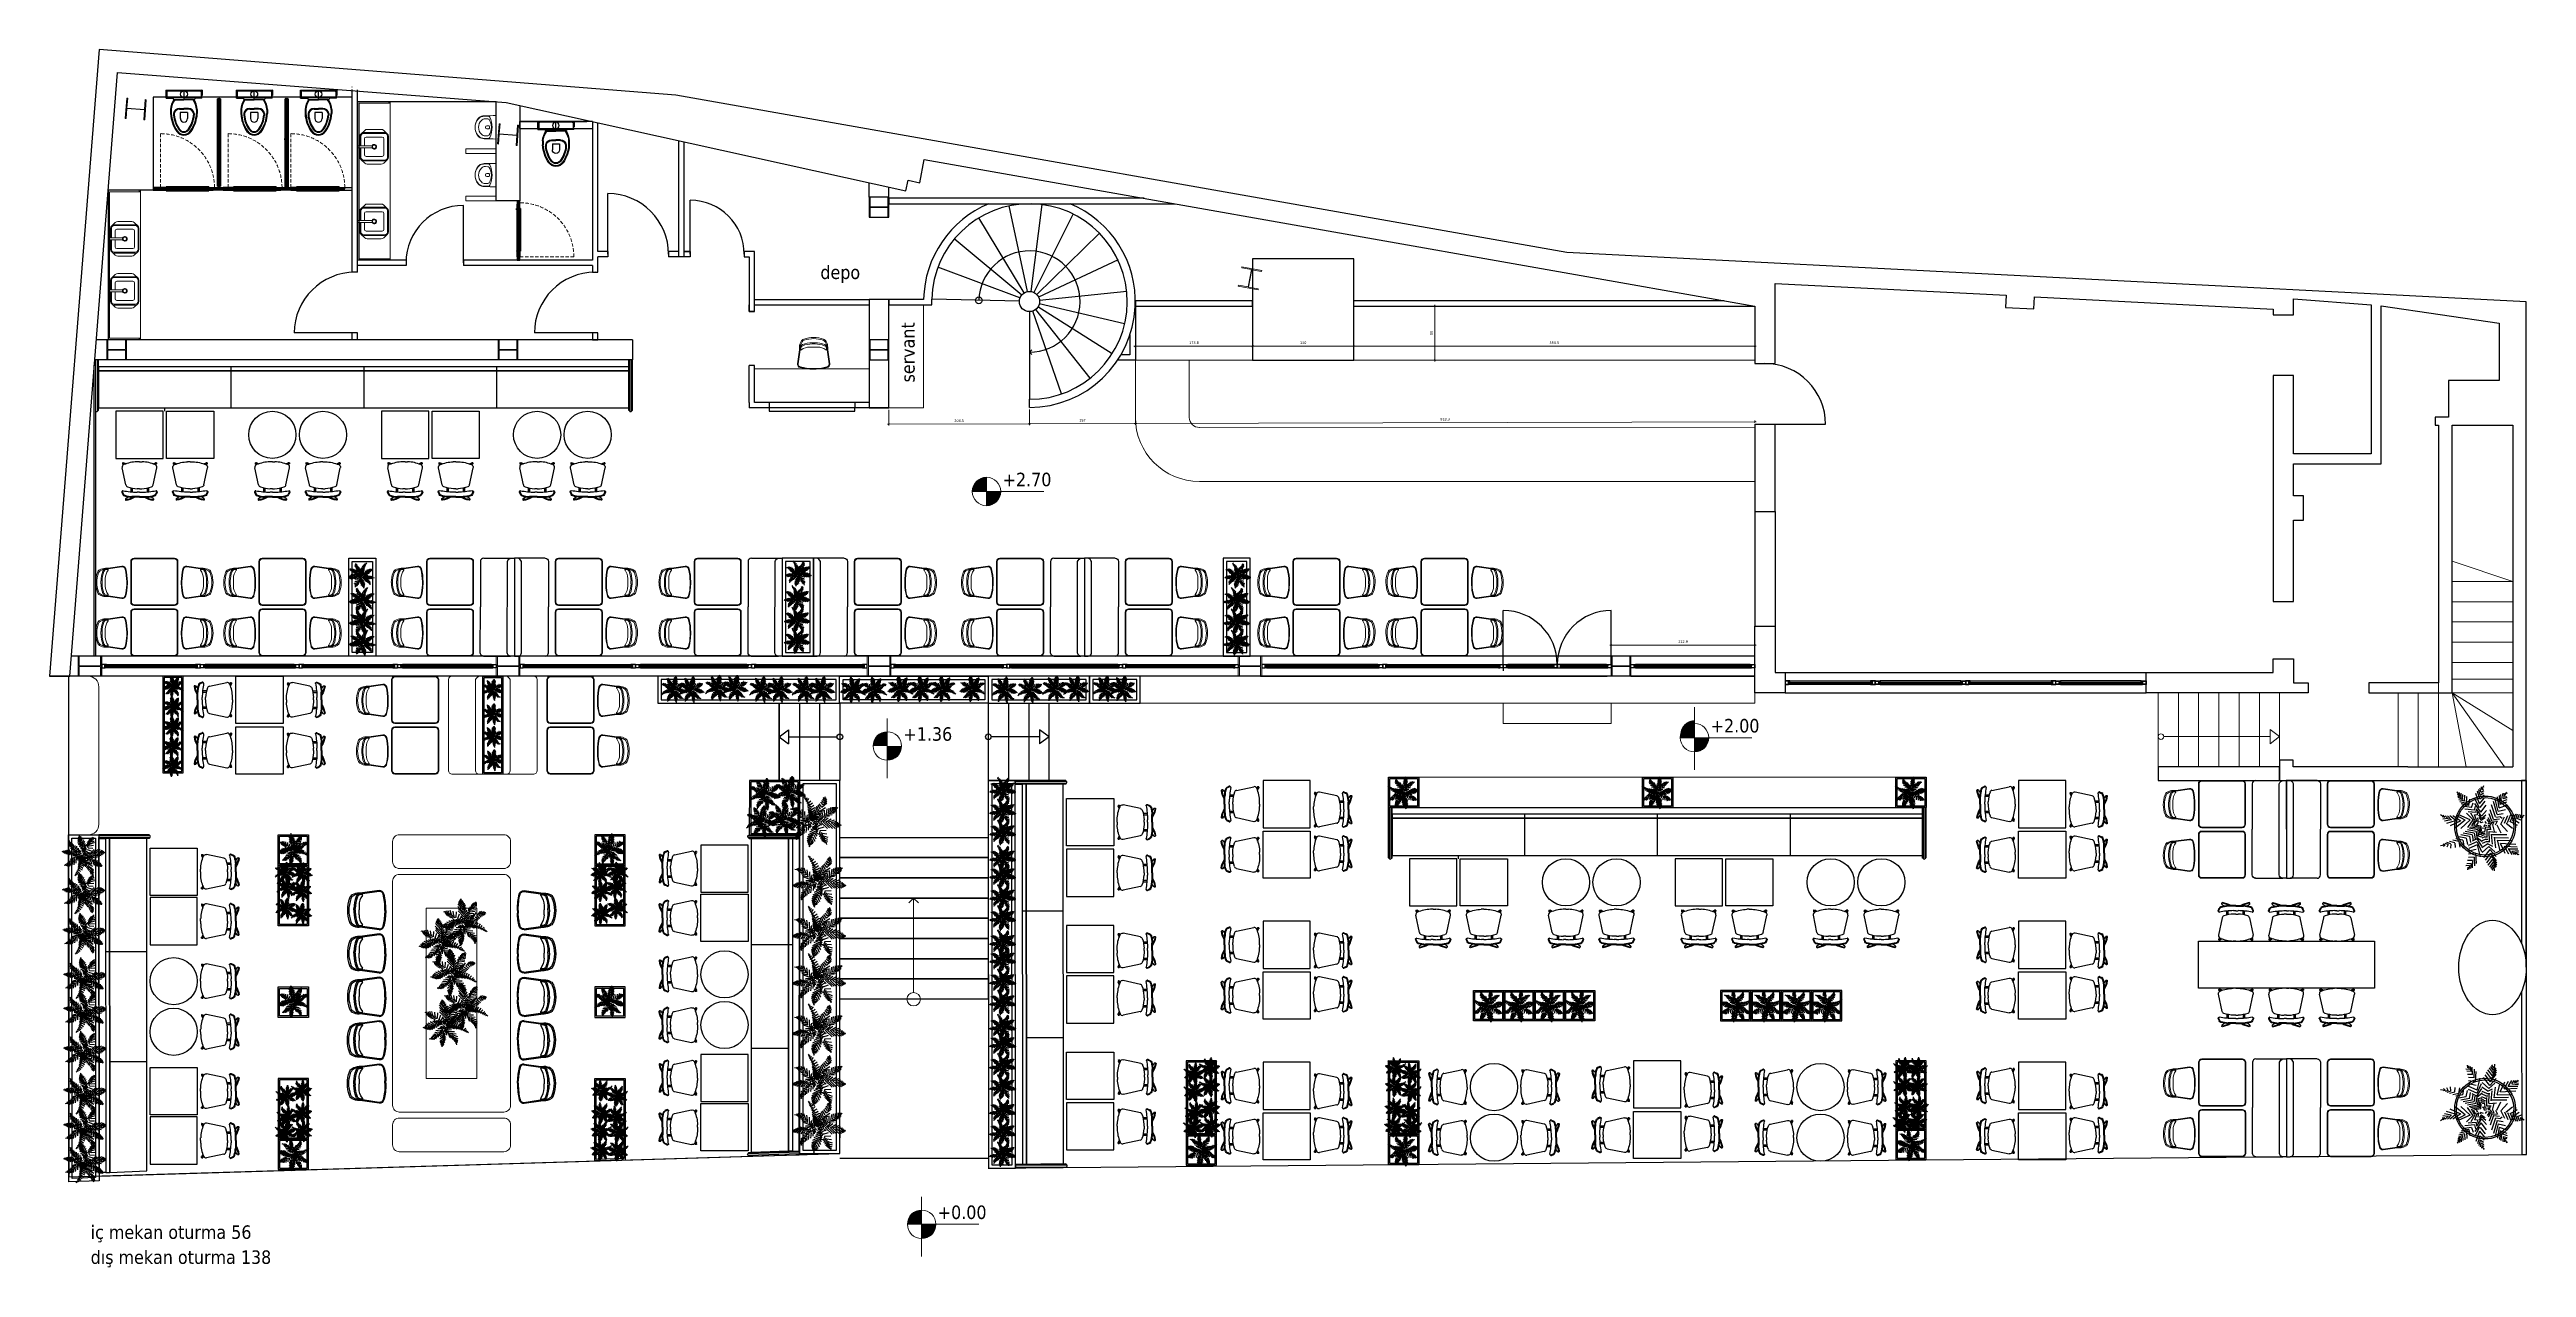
# Model space of a CAD drawing. Header units: centimetres. Extents: x 4865 to 155105, y -10632 to -8826.
# Drawn here: x 4865 to 8537, y -10632 to -8826 of the extents above; entities outside this region: 1.
import ezdxf

# ---------------------------------------------------------------- set-up
doc = ezdxf.new("R2010")
doc.units = ezdxf.units.CM
doc.header["$MEASUREMENT"] = 0
doc.header["$PDMODE"] = 3
doc.linetypes.add('( Hidden )', pattern=[0.375, 0.25, -0.125])
doc.layers.add('A-VITRIFIYE', color=252, linetype='Continuous')
doc.layers.add('OLCU', color=63, linetype='Continuous')
for name, color, linetype, lineweight in [('ahsap', 34, 'Continuous', 13), ('banko cam', 130, 'Continuous', 9), ('kontra-tefriş', 205, 'Continuous', 18), ('kontra_genel olcu', 22, 'Continuous', 20), ('kontra_mermer', 152, 'Continuous', 9), ('kontra_vitrifiye', 142, 'Continuous', 9), ('metraj', 7, 'Continuous', 5), ('ozsut_tefris', 252, 'Continuous', 0), ('çıktı', 255, 'Continuous', 5)]:
    doc.layers.add(name, color=color, linetype=linetype, lineweight=lineweight)
for name, color, linetype, true_color in [('As Built', 7, 'Continuous', 0x5a5a5a), ('Kontra-Cam', 7, 'Continuous', 0xd6cdb8), ('Kontra_Gorunus Cizgi', 7, 'Continuous', 0x9a907e), ('Kontra_Mobilya', 7, 'Continuous', 0x5e5572), ('Kontra_Profil', 7, 'Continuous', 0x6d787c), ('Kontra_Seramik', 7, 'Continuous', 0x455d73)]:
    doc.layers.add(name, color=color, linetype=linetype, true_color=true_color)
doc.styles.get("Standard").update_dxf_attribs({"font": 'tahoma.ttf'})
doc.dimstyles.new('esra 1-20', dxfattribs={"dimscale": 0, "dimtxt": 4, "dimasz": 3, "dimexe": 2, "dimexo": 3, "dimgap": 3, "dimtad": 1, "dimdec": 1, "dimzin": 9, "dimdsep": 46, "dimtxsty": 'Standard', "dimblk": 'OBLIQUE', "dimcen": 2, "dimdle": 2, "dimadec": 0, "dimazin": 0, "dimtfac": 1, "dimtdec": 1, "dimtix": 1, "dimtmove": 1, "dimatfit": 3, "dimldrblk": 'OBLIQUE', "dimfxl": 1, "dimtolj": 1, "dimtzin": 0, "dimlwd": 5, "dimlwe": 5, "dimarcsym": 0})
pattern_1 = [(45, (-34112.9399, 18973.2945), (-0.499999999, 0.499999999), [])]
pattern_2 = [(45, (-36037.038, 19339.7465), (-0.499999999, 0.499999999), [])]
pattern_3 = [(45, (-35944.038, 19339.74604), (-0.499999999, 0.499999999), [])]
pattern_4 = [(315, (33932.77046, 32001.5512), (0.499999999, 0.499999999), [])]
pattern_5 = [(315, (4965.7397, -7864.3145), (0.7071068, 0.7071068), [])]
pattern_6 = [(45, (-36044.05446, 19339.7463), (-0.499999999, 0.499999999), [])]

msp = doc.modelspace()

# ---------------------------------------------------------------- texts
at = {"char_height": 20, "attachment_point": 1}
for s, insert, width in [('depo', (6007.49, -9146.46), 259.5784), ('+2.70', (6277.68, -9453.65), 259.5784), ('\\pt80;+1.36', (6130.59, -9831.03), 259.5784), ('+2.00', (7327.38, -9818.72), 259.5784), ('+2.00', (7327.38, -9818.72), 259.5784), ('+2.00', (7327.38, -9818.72), 259.5784), ('+2.00', (7327.38, -9818.72), 259.5784), ('iç mekan oturma 56', (4925.62, -10569.53), 259.5784), ('+0.00', (6181.49, -10540.07), 259.5784), ('dış mekan oturma 138', (4925.62, -10606.64), 310.9888)]:
    msp.add_mtext(s, dxfattribs=dict(at, insert=insert, width=width))
at = {"insert": (6127.2, -9319.81), "char_height": 20, "width": 259.5784, "attachment_point": 1, "rotation": 90}
msp.add_mtext('servant', dxfattribs=at)
at = {"layer": 'As Built', "insert": (155075.44, -10028.34), "char_height": 20.706, "attachment_point": 1}
msp.add_mtext_dynamic_manual_height_columns('16', width=9.0203, gutter_width=103.53, heights=[0], dxfattribs=at)

# ---------------------------------------------------------------- blocks, each defined once
blk = doc.blocks.new('dgrgg')
at = {"layer": 'Kontra_Mobilya'}
for p, q in [((97983.8, -49745.4), (97985.3, -49741.9)), ((97984.6, -49747.2), (97984, -49746.5)), ((97989.8, -49756), (97984.3, -49781.6)), ((97984.5, -49746.1), (97986.3, -49742.3)), ((97989.1, -49735.6), (97989.1, -49734.2)), ((97989.1, -49735.6), (97992.8, -49738.6)), ((97996.9, -49751.7), (97996.9, -49745.9)), ((98009.9, -49737.9), (97998.9, -49737.9)), ((98009.9, -49738.9), (97998.9, -49738.9)), ((97998.9, -49751.3), (97998.9, -49745.8)), ((98009.9, -49745.4), (98006.6, -49745.4)), ((98009.9, -49750.4), (98006.6, -49750.4)), ((98009.9, -49737.9), (98021.2, -49737.9)), ((98009.9, -49738.9), (98021.2, -49738.9)), ((98009.9, -49745.4), (98013.4, -49745.4)), ((98009.9, -49750.4), (98013.4, -49750.4)), ((98021.1, -49751.3), (98021.1, -49745.8)), ((98023.1, -49751.7), (98023.1, -49745.9)), ((98030.9, -49735.6), (98027.3, -49738.6)), ((98030.3, -49756), (98035.7, -49781.6)), ((98030.9, -49735.6), (98030.9, -49734.2)), ((98035.5, -49746.1), (98033.8, -49742.3)), ((98036.3, -49745.4), (98034.7, -49741.9)), ((98035.4, -49747.2), (98036.1, -49746.5)), ((97984.7, -49788.8), (97984.7, -49787.4)), ((97986.2, -49785.9), (97984.8, -49787.3)), ((97988.2, -49786.7), (97984.8, -49788.6)), ((97984.9, -49789), (97986.4, -49789)), ((97989.8, -49787.3), (97986.4, -49788.9)), ((98009.9, -49790.4), (98006.2, -49790.4)), ((98009.9, -49790.4), (98013.9, -49790.4)), ((98030.3, -49787.3), (98033.6, -49788.9)), ((98031.9, -49786.7), (98035.3, -49788.6)), ((98035.2, -49789), (98033.7, -49789)), ((98033.9, -49785.9), (98035.3, -49787.3)), ((98035.4, -49788.8), (98035.4, -49787.4))]:
    blk.add_line(p, q, dxfattribs=at)
for centre, radius, start, end in [((97984.7, -49745.8), 1, 155.4874, 225), ((97985.4, -49746.5), 1, 155.4874, 280.696), ((97989, -49743.6), 4, 105.2244, 155.4874), ((98008.8, -49870.1), 124.8, 90.9946, 100.696), ((97989, -49743.6), 3, 105.2244, 155.4874), ((98002.7, -49794.1), 56.4, 93.945, 105.2244), ((98002.7, -49794.1), 55.4, 93.945, 105.2244), ((97990.3, -49734.5), 1.19, 97.4352, 163.991), ((97983.7, -49770.7), 36.9, 62.8011, 81.6139), ((97993.7, -49756.9), 4, 109.5539, 167.9986), ((97983.7, -49770.7), 37.9, 59.9944, 80.318), ((98008.3, -49797.9), 47.5, 91.9986, 109.5539), ((98011.3, -49870.1), 124.8, 79.304, 89.0054), ((98011.8, -49797.9), 47.5, 70.4461, 88.0014), ((98036.3, -49770.7), 37.9, 99.682, 120.0056), ((98036.3, -49770.7), 36.9, 98.3861, 117.1989), ((98017.3, -49794.1), 55.4, 74.7756, 86.055), ((98017.3, -49794.1), 56.4, 74.7756, 86.055), ((98026.4, -49756.9), 4, 12.0014, 70.4461), ((98029.8, -49734.5), 1.19, 16.009, 82.5648), ((98031.1, -49743.6), 3, 24.5126, 74.7756), ((98031.1, -49743.6), 4, 24.5126, 74.7756), ((98034.6, -49746.5), 1, 259.304, 24.5126), ((98035.4, -49745.8), 1, 315, 24.5126), ((97988.3, -49782.5), 4, 167.9986, 247.4344), ((97984.9, -49787.4), 0.2, 135, 180), ((97984.9, -49788.8), 0.2, 118.8237, 270), ((97986.4, -49788.8), 0.2, 270, 295.7946), ((98008, -49734.9), 55.5, 247.4344, 268.1009), ((98012, -49734.9), 55.5, 271.8991, 292.5656), ((98031.8, -49782.5), 4, 292.5656, 12.0014), ((98033.7, -49788.8), 0.2, 244.2054, 270), ((98035.2, -49788.8), 0.2, 270, 61.1763), ((98035.2, -49787.4), 0.2, 0, 45)]:
    blk.add_arc(centre, radius, start, end, dxfattribs=at)
blk = doc.blocks.new('dfgrg')
at = {"color": 129, "true_color": 0x365941}
for p, q in [((97838.8, -49007.4), (97838.8, -49007.4)), ((97842.1, -49007.6), (97838.8, -49007.4)), ((97840.6, -49006.2), (97840.3, -49003.9)), ((97842, -49007.6), (97841.4, -49004.4)), ((97843.5, -49009.5), (97843, -49004.9)), ((97844.7, -49012.1), (97844.5, -49005.6)), ((97846.2, -49015.1), (97846.5, -49007.4)), ((97862.6, -49013.5), (97858.6, -49007.9)), ((97858.6, -49007.9), (97858.6, -49007.9)), ((97863.3, -49011), (97859.9, -49006.3)), ((97863.7, -49008.5), (97861.3, -49005)), ((97864, -49006.5), (97862.1, -49003.6)), ((97862.6, -49013.5), (97866.2, -49008.1)), ((97863.3, -49011), (97865.9, -49006.6)), ((97863.7, -49008.5), (97865.5, -49005.8)), ((97864.4, -49002.8), (97864.3, -49006.7)), ((97815.8, -49025.8), (97819.6, -49026.2)), ((97819.9, -49026.3), (97818.1, -49026.9)), ((97819.9, -49026.3), (97818.6, -49024.9)), ((97822.7, -49026.7), (97819.9, -49027.5)), ((97822.7, -49026.5), (97821.6, -49024.2)), ((97825.3, -49027.1), (97821.6, -49028.3)), ((97828.9, -49028), (97824, -49029.2)), ((97825.3, -49027), (97824.8, -49023.4)), ((97832.3, -49029.2), (97827.1, -49030.4)), ((97828.9, -49027.9), (97829.1, -49023.8)), ((97835.9, -49030.5), (97829.8, -49031.7)), ((97832.3, -49029.2), (97833.3, -49024.2)), ((97836, -49030.4), (97836.9, -49025.5)), ((97839, -49032.2), (97840.2, -49026.7)), ((97843.6, -49009.6), (97839.6, -49009.3)), ((97844.7, -49012.3), (97840.3, -49012.1)), ((97847.5, -49018.8), (97841, -49018)), ((97846.2, -49015.2), (97841.1, -49014.9)), ((97848.1, -49022.2), (97841.1, -49020.7)), ((97841.2, -49025.7), (97841.3, -49025.7)), ((97848.7, -49028.9), (97841.2, -49025.7)), ((97848.9, -49026.2), (97841.3, -49023.1)), ((97841.9, -49034.1), (97842.9, -49028.3)), ((97848.6, -49031.7), (97844.4, -49029.5)), ((97844.4, -49035.4), (97845.2, -49030.2)), ((97847.5, -49018.8), (97848.1, -49009.4)), ((97848.7, -49031.6), (97853.1, -49024.9)), ((97853.4, -49028.9), (97848.7, -49032.8)), ((97848.8, -49029), (97852.9, -49020.4)), ((97848.9, -49026.2), (97851.6, -49015.6)), ((97858.5, -49027.3), (97853, -49023.6)), ((97856.8, -49031.4), (97853.3, -49030)), ((97859.5, -49024.8), (97853.4, -49019.3)), ((97857.6, -49029.3), (97853.4, -49027.5)), ((97860.3, -49022.2), (97854.7, -49015)), ((97861, -49018.9), (97856, -49012.5)), ((97861.9, -49016), (97857.3, -49010)), ((97857.6, -49029.3), (97860.2, -49029.4)), ((97858.5, -49027.3), (97862.8, -49025.2)), ((97859.4, -49038.5), (97859.8, -49029.7)), ((97859.5, -49024.8), (97864.8, -49020)), ((97860.3, -49022.2), (97865.9, -49015.8)), ((97861, -49018.9), (97866.1, -49011.9)), ((97861.6, -49035.8), (97862.3, -49026.8)), ((97861.9, -49016), (97866.2, -49009.8)), ((97864.2, -49033.1), (97865.4, -49023.5)), ((97866.8, -49030.6), (97869.4, -49021.2)), ((97866.8, -49030.5), (97880.7, -49030.2)), ((97869.7, -49027.9), (97873.8, -49018.8)), ((97869.8, -49027.8), (97883.7, -49027)), ((97873.2, -49025.1), (97877.2, -49018.3)), ((97873.2, -49025), (97885, -49024.6)), ((97876.8, -49023), (97880, -49017.6)), ((97876.8, -49022.8), (97885.7, -49022.7)), ((97880.1, -49020.6), (97882.1, -49017.6)), ((97880.2, -49020.6), (97886.1, -49021.1)), ((97882.6, -49019.5), (97886.4, -49017.7)), ((97882.6, -49019.5), (97883.7, -49017.7)), ((97882.6, -49019.5), (97886.3, -49019.9)), ((97884.7, -49018.4), (97885.5, -49017.2)), ((97885, -49024.6), (97885, -49024.6)), ((97815.8, -49053.8), (97819.3, -49051.4)), ((97819.8, -49051.4), (97817.2, -49051.5)), ((97822.4, -49050), (97818, -49049.6)), ((97819.5, -49051.4), (97818.3, -49053.2)), ((97825.5, -49048.8), (97819.3, -49047.7)), ((97823, -49049.4), (97820.1, -49052.6)), ((97829.1, -49048.1), (97821.3, -49045.7)), ((97821.3, -49052.6), (97821.3, -49052.6)), ((97825.7, -49048.6), (97822.2, -49052.6)), ((97829.9, -49047.9), (97824.3, -49052.4)), ((97833.7, -49047.8), (97824.6, -49043.4)), ((97834.3, -49047.7), (97827.1, -49052.4)), ((97838.1, -49048.5), (97829.3, -49041.8)), ((97838.2, -49048.5), (97830.4, -49052.7)), ((97839, -49032.3), (97832.1, -49033.5)), ((97842.5, -49049), (97832.5, -49053.4)), ((97842, -49033.9), (97834.2, -49035.4)), ((97842.5, -49048.9), (97834.2, -49041.1)), ((97844.4, -49035.4), (97836.3, -49036.9)), ((97846.3, -49036.9), (97838.2, -49038.3)), ((97845.2, -49049), (97839.4, -49054.8)), ((97845, -49048.8), (97840.1, -49042)), ((97848, -49038.5), (97840.2, -49039.9)), ((97849.5, -49039.9), (97841.6, -49041.3)), ((97850.8, -49041), (97843, -49042.3)), ((97846.8, -49048.7), (97843.2, -49054.8)), ((97846.5, -49048.4), (97843.9, -49043.5)), ((97851.8, -49042), (97844.1, -49043.4)), ((97847.6, -49047.9), (97845.7, -49044.4)), ((97846.3, -49036.9), (97847.1, -49031.8)), ((97852.3, -49043.3), (97846.4, -49044.2)), ((97849, -49047.1), (97846.4, -49053.4)), ((97848, -49038.5), (97848.7, -49032.9)), ((97849.6, -49046.3), (97848.2, -49044.5)), ((97852.7, -49052.1), (97848.6, -49058.1)), ((97852.9, -49033.2), (97849.3, -49034.3)), ((97849.3, -49034.3), (97849.3, -49034.3)), ((97850, -49046.5), (97849.4, -49050.6)), ((97849.5, -49039.9), (97849.7, -49034.8)), ((97849.5, -49044.8), (97849.5, -49044.8)), ((97852.5, -49035.4), (97850.3, -49035.6)), ((97852.9, -49050), (97850.4, -49053.3)), ((97852.7, -49048.5), (97850.7, -49051.1)), ((97850.8, -49041), (97850.9, -49036.5)), ((97852.5, -49046.2), (97851.4, -49047.6)), ((97851.8, -49042), (97851.9, -49037.5)), ((97853.8, -49038.1), (97852.1, -49036.6)), ((97854.3, -49036.7), (97852.2, -49035.3)), ((97852.3, -49043.3), (97852.6, -49038.6)), ((97852.5, -49046.4), (97854.2, -49047)), ((97852.6, -49048.6), (97856.2, -49051.1)), ((97855, -49035.2), (97852.7, -49034)), ((97852.7, -49052.1), (97857.4, -49057.4)), ((97852.9, -49050), (97856.7, -49053.5)), ((97855.9, -49033.4), (97853.2, -49032.2)), ((97853.3, -49041.6), (97855.3, -49041.5)), ((97853.8, -49038), (97855.6, -49038.2)), ((97854.3, -49036.7), (97856, -49036.9)), ((97855.4, -49044.4), (97854.8, -49042.3)), ((97855, -49035.2), (97856.5, -49035.6)), ((97855.4, -49044.3), (97857.6, -49043.8)), ((97856.3, -49042.7), (97855.6, -49037.9)), ((97855.9, -49033.4), (97857.6, -49033.5)), ((97857.3, -49045.6), (97856.2, -49047.4)), ((97856.5, -49042.6), (97859.3, -49042.4)), ((97856.8, -49031.4), (97858.6, -49031.4)), ((97857.7, -49040.8), (97857.5, -49032.9)), ((97857.6, -49033.5), (97857.6, -49033.5)), ((97857.6, -49040.6), (97861.4, -49040.4)), ((97859.9, -49046.1), (97857.9, -49049.3)), ((97858.4, -49045.6), (97861, -49046)), ((97858.6, -49031.4), (97858.6, -49031.4)), ((97860.8, -49046.8), (97858.9, -49050.8)), ((97859, -49044.4), (97859.4, -49042)), ((97859.7, -49038.3), (97866.2, -49037.8)), ((97862.2, -49047.7), (97859.7, -49054.2)), ((97860.2, -49044.2), (97860.6, -49040.8)), ((97860.3, -49044.1), (97862, -49046)), ((97863.6, -49049.1), (97860.5, -49058)), ((97860.8, -49046.8), (97864.1, -49046.5)), ((97861.4, -49040.4), (97861.4, -49040.4)), ((97861.4, -49040.4), (97861.4, -49040.4)), ((97865.5, -49051.5), (97861.9, -49062.5)), ((97875.5, -49035.2), (97862, -49035.4)), ((97862.2, -49047.7), (97866.9, -49047.9)), ((97862.6, -49044.2), (97863.9, -49046.5)), ((97862.8, -49044.3), (97864.2, -49038.4)), ((97863.6, -49049.1), (97868.9, -49049.8)), ((97864.2, -49033), (97877.2, -49032.5)), ((97865.3, -49044.5), (97867.1, -49048)), ((97865.6, -49051.3), (97870.2, -49051.8)), ((97866.6, -49044.5), (97870.3, -49037)), ((97870, -49051.6), (97871.3, -49050.5)), ((97870.3, -49045.1), (97876.1, -49038.5)), ((97870.3, -49045.1), (97873.5, -49051.7)), ((97873.4, -49045.8), (97876.4, -49052.9)), ((97874.9, -49046), (97880.6, -49041.4)), ((97876.1, -49046.4), (97879.1, -49053.7)), ((97878.6, -49047.2), (97881.7, -49054.2)), ((97878.7, -49047.4), (97885, -49044.1)), ((97881.1, -49048), (97883.7, -49054.3)), ((97882.6, -49048.8), (97886.9, -49046.3)), ((97883.3, -49049), (97885.4, -49054.3)), ((97885, -49044.1), (97884.7, -49044)), ((97885.3, -49050), (97888.8, -49048.7)), ((97885.4, -49049.9), (97887.2, -49054)), ((97887.7, -49051.1), (97891.4, -49053.2)), ((97887.7, -49051.1), (97888.7, -49053.6)), ((97888.8, -49048.7), (97888.8, -49048.7)), ((97889, -49051.7), (97890.2, -49051.1)), ((97818.3, -49053.2), (97818.3, -49053.2)), ((97833.3, -49070.6), (97830.8, -49074)), ((97833.3, -49070.6), (97831.2, -49071.6)), ((97831.6, -49073), (97831.3, -49074.1)), ((97834.6, -49069), (97831.5, -49070.2)), ((97835.8, -49067.2), (97831.8, -49069)), ((97837.6, -49065.6), (97832.5, -49067)), ((97833.3, -49070.6), (97833, -49073.5)), ((97839.4, -49063.5), (97833.4, -49065.2)), ((97833.4, -49065.2), (97833.4, -49065.2)), ((97841.5, -49061.7), (97834.5, -49063.3)), ((97834.6, -49069), (97834.5, -49072.8)), ((97843.9, -49060), (97835.3, -49061.2)), ((97835.8, -49067.2), (97835.9, -49071.8)), ((97836, -49060.6), (97836, -49060.6)), ((97837.6, -49065.6), (97837.8, -49071.2)), ((97846.6, -49057.6), (97837.9, -49058.5)), ((97839.4, -49063.5), (97839.7, -49069.8)), ((97848, -49055.6), (97840.9, -49056)), ((97841.5, -49061.7), (97842.4, -49067.6)), ((97841.7, -49055.3), (97841.7, -49055.3)), ((97843.9, -49060), (97845.2, -49064.1)), ((97846.5, -49057.7), (97847.3, -49061.1)), ((97849.2, -49053.3), (97846.6, -49053.2)), ((97852.3, -49055.8), (97846.7, -49063.6)), ((97851, -49059.8), (97846.8, -49067.7)), ((97851, -49063.4), (97847.8, -49072.7)), ((97848, -49055.6), (97848.2, -49058.8)), ((97849.2, -49053.3), (97849.4, -49056.2)), ((97851.2, -49067.4), (97849.3, -49074.6)), ((97851.6, -49071.1), (97850.4, -49076.3)), ((97851, -49063.2), (97855.4, -49068.8)), ((97851.2, -49067.5), (97855.1, -49071.3)), ((97852.3, -49073.9), (97851.5, -49077.5)), ((97851.6, -49071.1), (97854.7, -49073.3)), ((97851.7, -49060), (97856.2, -49065.6)), ((97852.2, -49055.9), (97857.1, -49062.2)), ((97852.4, -49073.7), (97854.8, -49075.2)), ((97866.8, -49053.7), (97863.5, -49065.3)), ((97863.5, -49065.3), (97863.5, -49065.3)), ((97867.9, -49056.7), (97865.2, -49067.6)), ((97866.9, -49053.6), (97872.2, -49054.6)), ((97868.6, -49059.6), (97867.1, -49069.6)), ((97867.9, -49056.6), (97874.4, -49058.3)), ((97868.6, -49059.6), (97875.6, -49062)), ((97869.5, -49062.8), (97868.9, -49070.7)), ((97869.5, -49062.9), (97875.6, -49065.1)), ((97870.7, -49065.5), (97870.3, -49071.6)), ((97870.7, -49065.5), (97875.8, -49067.2)), ((97872.2, -49068.2), (97872, -49072.5)), ((97872.2, -49068.2), (97875.8, -49069.1)), ((97873.5, -49070.6), (97873.2, -49072.9)), ((97873.3, -49069.5), (97875.7, -49069.8)), ((97873.5, -49070.6), (97875.5, -49073.7)), ((97874.8, -49072.7), (97876.1, -49073.3)), ((97880.1, -49054.2), (97880.1, -49054.2)), ((97853, -49076.1), (97852.7, -49078.6)), ((97853, -49076.1), (97854.8, -49079.9)), ((97853, -49076.3), (97854.8, -49076.8)), ((97854.2, -49078.7), (97855.1, -49079))]:
    blk.add_line(p, q, dxfattribs=at)
blk = doc.blocks.new('S2')
at = {"layer": 'kontra-tefriş'}
for p, q in [((-11.4, 0), (-6, 0)), ((-6, 6.4), (-7.8, 6.4)), ((-6, 4.7), (-7.8, 4.7)), ((-6, 6.4), (-3.6, 6.4)), ((-6, 4.7), (-3.6, 4.7)), ((0, 0), (-6, 0)), ((-29.6, -24.6), (-26.8, -4.2)), ((-28.6, -24.7), (-25.8, -4.3)), ((-26.8, -4.2), (-26.6, -0.2)), ((-6.9, -32.7), (-6.8, -32.7)), ((-5.4, -31.7), (-6.7, -31.7)), ((-5.4, -32.7), (-6.7, -32.7)), ((-5.4, -31.7), (-2.2, -31.7)), ((-5.4, -32.7), (-2.2, -32.7)), ((17.3, -24.7), (14.4, -4.3)), ((15.4, -4.2), (15.3, -0.2)), ((18.3, -24.6), (15.4, -4.2))]:
    blk.add_line(p, q, dxfattribs=at)
for centre, radius, start, end in [((-9.2, -0.3), 17.4, 149.8246, 179.7195), ((-9.7, -2), 16.2, 143.6591, 188.0232), ((-20.1, -1.6), 5.36, 154.2435, 207.0789), ((-20.8, -0.4), 4.28, 110.4223, 164.0764), ((-20.4, -2), 4.28, 110.5968, 173.0517), ((-18.2, 4.9), 7.08, 107.1637, 149.8246), ((-11.4, -21), 21, 90, 126.0116), ((-18.2, 4.9), 5.36, 107.1637, 149.8246), ((-6.8, -38.1), 44.5, 91.2998, 110.4223), ((-6.8, -38.1), 42.9, 91.2998, 110.5968), ((-5.1, -29.9), 44.3, 90.3136, 109.9727), ((-5.1, -30), 42.6, 90.3159, 110.0702), ((-5.6, -26.5), 40.8, 69.1846, 89.6662), ((-5.6, -26.5), 39.1, 69.0525, 89.663), ((-4.6, -38.1), 44.5, 69.5777, 88.7002), ((-4.6, -38.1), 42.9, 69.4032, 88.7002), ((6.8, 4.9), 5.36, 30.1754, 72.8363), ((6.8, 4.9), 7.08, 30.1754, 72.8363), ((9, -2), 4.28, 6.9483, 69.4032), ((9.5, -0.4), 4.28, 15.9236, 69.5777), ((-1.6, -2), 16.2, 351.9768, 36.3409), ((-2.1, -0.3), 17.4, 0.2805, 30.1754), ((8.8, -1.6), 5.36, 332.9211, 25.7565), ((-24.3, -25.2), 5.42, 173.5544, 256.3464), ((-24.3, -25.2), 4.42, 173.5544, 256.3464), ((-2.9, -43), 45, 119.4604, 120.6303), ((-6.9, 46.4), 79.1, 256.3464, 270.1225), ((-6.9, 46.4), 78.1, 256.3464, 270.1225), ((-24.3, -3.5), 0.826, 224.4323, 318.4485), ((-20.8, -2.4), 3.89, 165.784, 208.1186), ((-2, 27.2), 58.9, 269.8679, 285.74), ((-2, 27.2), 59.8, 269.868, 285.7097), ((0, -21), 21, 53.9884, 90), ((12.9, -3.5), 0.826, 221.5515, 315.5677), ((9.5, -2.4), 3.89, 331.8814, 14.216), ((-8.5, -43), 45, 59.3697, 60.5396), ((12.9, -25.2), 4.42, 283.6536, 6.4456), ((12.9, -25.2), 5.42, 283.6536, 6.4456)]:
    blk.add_arc(centre, radius, start, end, dxfattribs=at)
blk = doc.blocks.new('FDGFD')
at = {"layer": 'A-VITRIFIYE'}
for p, q in [((25925.3, -45092.6), (25925.7, -45092.6)), ((25925.3, -45100.6), (25925.3, -45092.6)), ((25925.7, -45088.6), (25925.7, -45100.6)), ((25925.7, -45088.6), (25936.4, -45088.6)), ((25926.7, -45100.6), (25926.7, -45089.3)), ((25936.4, -45089.3), (25926.7, -45089.3)), ((25929.4, -45089.6), (25975.4, -45089.6)), ((25932.6, -45071.9), (25932.6, -45065.7)), ((25933.6, -45071.9), (25933.6, -45065.7)), ((25936.4, -45089.3), (25936.4, -45087.1)), ((25967.9, -45087.1), (25936.4, -45087.1)), ((25937, -45065.9), (25937, -45063.6)), ((25937.5, -45065.9), (25937.5, -45063.6)), ((25938, -45065.9), (25938, -45063.6)), ((25938.3, -45087.1), (25952.3, -45087.1)), ((25938.3, -45087.1), (25952.3, -45087.1)), ((25938.7, -45086.1), (25952.3, -45086.1)), ((25945.8, -45072.5), (25952.3, -45072.5)), ((25945.8, -45073), (25952.3, -45073)), ((25945.8, -45073.5), (25952.3, -45073.5)), ((25947, -45067.2), (25947, -45058.5)), ((25947, -45067.2), (25957.7, -45067.2)), ((25952.2, -45085.6), (25952.2, -45100.6)), ((25968.1, -45087.1), (25952.2, -45087.1)), ((25958.9, -45072.5), (25952.3, -45072.5)), ((25958.9, -45073), (25952.3, -45073)), ((25958.9, -45073.5), (25952.3, -45073.5)), ((25966, -45086.1), (25952.3, -45086.1)), ((25966.4, -45087.1), (25952.3, -45087.1)), ((25966.4, -45087.1), (25952.3, -45087.1)), ((25957.7, -45067.2), (25957.7, -45058.5)), ((25966.6, -45065.9), (25966.6, -45063.6)), ((25967.1, -45065.9), (25967.1, -45063.6)), ((25967.6, -45065.9), (25967.6, -45063.6)), ((25968.1, -45089.3), (25968.1, -45087.1)), ((25978.7, -45088.6), (25968.1, -45088.6)), ((25977.7, -45089.3), (25968.1, -45089.3)), ((25971.1, -45071.9), (25971.1, -45065.7)), ((25972.1, -45071.9), (25972.1, -45065.7)), ((25977.7, -45100.6), (25977.7, -45089.3)), ((25978.7, -45088.6), (25978.7, -45100.6)), ((25979.1, -45092.6), (25978.7, -45092.6)), ((25979.1, -45100.6), (25979.1, -45092.6)), ((25925.3, -45100.6), (25925.7, -45100.6)), ((25925.3, -45100.6), (25925.7, -45100.6)), ((25925.7, -45097.2), (25926.7, -45097.2)), ((25925.7, -45100.6), (25925.7, -45099.6)), ((25925.7, -45100.6), (25925.7, -45099.6)), ((25925.7, -45100), (25927.1, -45100)), ((25925.7, -45100), (25927.1, -45100)), ((25978.7, -45100.6), (25925.7, -45100.6)), ((25978.7, -45100.6), (25925.7, -45100.6)), ((25927.1, -45100), (25927.1, -45099.3)), ((25927.1, -45100), (25927.1, -45099.3)), ((25976.2, -45099.4), (25928.2, -45099.4)), ((25976.2, -45099.7), (25928.2, -45099.7)), ((25976.2, -45099.7), (25928.2, -45099.7)), ((25977.3, -45100), (25977.3, -45099.3)), ((25977.3, -45100), (25977.3, -45099.3)), ((25978.7, -45100), (25977.3, -45100)), ((25978.7, -45100), (25977.3, -45100)), ((25978.7, -45097.2), (25977.7, -45097.2)), ((25978.7, -45100.6), (25978.7, -45099.6)), ((25978.7, -45100.6), (25978.7, -45099.6)), ((25979.1, -45100.6), (25978.7, -45100.6)), ((25979.1, -45100.6), (25978.7, -45100.6))]:
    blk.add_line(p, q, dxfattribs=at)
blk.add_circle((25952.2, -45094.6), 5, dxfattribs=at)
for centre, radius, start, end in [((25984.5, -45068.9), 52, 145.5386, 176.4951), ((25984.5, -45068.9), 51, 145.5386, 176.4951), ((25981.1, -45067.7), 44.3, 144.0735, 174.6012), ((25981.1, -45067.7), 43.8, 144.0735, 174.6012), ((25981.1, -45067.7), 43.3, 144.0735, 174.6012), ((25952.7, -45047.5), 13.7, 91.5245, 143.823), ((25952.7, -45047.5), 12.7, 91.5245, 143.823), ((25952.7, -45047.2), 9.19, 92.0228, 143.6639), ((25952.7, -45047.2), 8.69, 92.0228, 143.6639), ((25952.7, -45047.2), 8.19, 92.0228, 143.6639), ((25952.3, -45058.5), 5.33, 0, 180), ((25952, -45047.5), 13.7, 36.177, 88.4755), ((25952, -45047.5), 12.7, 36.177, 88.4755), ((25952, -45047.2), 9.19, 36.3361, 87.9772), ((25952, -45047.2), 8.69, 36.3361, 87.9772), ((25952, -45047.2), 8.19, 36.3361, 87.9772), ((25923.6, -45067.7), 43.3, 5.3988, 35.9265), ((25923.6, -45067.7), 43.8, 5.3988, 35.9265), ((25923.6, -45067.7), 44.3, 5.3988, 35.9265), ((25920.2, -45068.9), 51, 3.5049, 34.4614), ((25920.2, -45068.9), 52, 3.5049, 34.4614), ((25957.8, -45071.2), 25.2, 181.5333, 219.1371), ((25957.8, -45071.2), 24.2, 181.5333, 218.0211), ((25945.8, -45064.7), 8.8, 188.2799, 270), ((25945.8, -45064.7), 8.3, 188.2799, 270), ((25945.8, -45064.7), 7.8, 188.2799, 270), ((25958.9, -45064.7), 7.8, 270, 351.7201), ((25958.9, -45064.7), 8.8, 270, 351.7201), ((25958.9, -45064.7), 8.3, 270, 351.7201), ((25946.9, -45071.2), 24.2, 321.9789, 358.4667), ((25946.9, -45071.2), 25.2, 320.8629, 358.4667), ((25928.2, -45097.9), 1.5, 179.9988, 269.9988), ((25928.2, -45098.2), 1.5, 179.9988, 269.9988), ((25928.2, -45098.2), 1.5, 179.9988, 269.9988), ((25976.2, -45097.9), 1.5, 269.9988, 359.9988), ((25976.2, -45098.2), 1.5, 269.9988, 359.9988), ((25976.2, -45098.2), 1.5, 269.9988, 359.9988)]:
    blk.add_arc(centre, radius, start, end, dxfattribs=at)
blk = doc.blocks.new('fdsfs')
at = {"color": 0, "linetype": 'ByBlock'}
for p, q in [((5557, 224.4), (5602.5, 224.4)), ((5647.9, 224.4), (5602.4, 224.4)), ((5556.9, 79.4), (5596.9, 79.4)), ((5647.9, 79.4), (5607.9, 79.4))]:
    blk.add_line(p, q, dxfattribs=at)
for points in [[(5556.9, 224.4), (5557, 224.4, 0.414214), (5552, 219.4), (5552, 152.3)], [(5602.4, 79.4), (5596.9, 79.4, -0.414214), (5591.9, 84.4), (5591.9, 84.4), (5592, 219.4, -0.292623), (5598, 224.4), (5602.5, 224.4)], [(5602.4, 79.4), (5607.9, 79.4, 0.414214), (5612.9, 84.4), (5612.9, 84.4), (5612.9, 219.4, 0.292623), (5606.9, 224.4), (5602.4, 224.4)], [(5648, 224.4), (5647.9, 224.4, -0.414214), (5652.9, 219.4), (5652.9, 152.3)], [(5556.8, 79.4), (5556.9, 79.4, -0.414214), (5551.9, 84.4), (5552, 152.3)], [(5648, 79.4), (5647.9, 79.4, 0.414214), (5652.9, 84.4), (5652.9, 152.3)]]:
    blk.add_lwpolyline(points, format="xyb", dxfattribs=at)
for points in [[(5602.5, 224.4), (5602.4, 79.4)], [(5602.4, 224.4), (5602.4, 79.4)]]:
    blk.add_lwpolyline(points, dxfattribs=at)
at = {"layer": 'ahsap'}
for points in [[(5472, 219.4, -0.414214), (5477, 224.4), (5537, 224.4, -0.414214), (5542, 219.4), (5542, 159.4, -0.414214), (5537, 154.4), (5477, 154.4, -0.414214), (5472, 159.4)], [(5473, 219.4, -0.414214), (5477, 223.4), (5537, 223.4, -0.414214), (5541, 219.4), (5541, 159.4, -0.414214), (5537, 155.4), (5477, 155.4, -0.414214), (5473, 159.4)], [(5662.9, 219.4, -0.414214), (5667.9, 224.4), (5727.9, 224.4, -0.414214), (5732.9, 219.4), (5732.9, 159.4, -0.414214), (5727.9, 154.4), (5667.9, 154.4, -0.414214), (5662.9, 159.4)], [(5663.9, 219.4, -0.414214), (5667.9, 223.4), (5727.9, 223.4, -0.414214), (5731.9, 219.4), (5731.9, 159.4, -0.414214), (5727.9, 155.4), (5667.9, 155.4, -0.414214), (5663.9, 159.4)], [(5472, 144.4, -0.414214), (5477, 149.4), (5537, 149.4, -0.414214), (5542, 144.4), (5542, 84.4, -0.414214), (5537, 79.4), (5477, 79.4, -0.414214), (5472, 84.4)], [(5473, 144.4, -0.414214), (5477, 148.4), (5537, 148.4, -0.414214), (5541, 144.4), (5541, 84.4, -0.414214), (5537, 80.4), (5477, 80.4, -0.414214), (5473, 84.4)], [(5662.9, 144.4, -0.414214), (5667.9, 149.4), (5727.9, 149.4, -0.414214), (5732.9, 144.4), (5732.9, 84.4, -0.414214), (5727.9, 79.4), (5667.9, 79.4, -0.414214), (5662.9, 84.4)], [(5663.9, 144.4, -0.414214), (5667.9, 148.4), (5727.9, 148.4, -0.414214), (5731.9, 144.4), (5731.9, 84.4, -0.414214), (5727.9, 80.4), (5667.9, 80.4, -0.414214), (5663.9, 84.4)]]:
    blk.add_lwpolyline(points, format="xyb", close=True, dxfattribs=at)
at = {"layer": 'çıktı', "xscale": -1, "rotation": 90}
for p in [(5434.3, 182.9), (5434.3, 107.9)]:
    blk.add_blockref('S2', p, dxfattribs=at)
at = {"layer": 'çıktı', "rotation": 270}
for p in [(5770.6, 182.9), (5770.6, 107.9)]:
    blk.add_blockref('S2', p, dxfattribs=at)
blk = doc.blocks.new('_Oblique')
at = {"layer": 'OLCU', "color": 0}
blk.add_line((-0.35, -0.35), (0.35, 0.35), dxfattribs=at)
blk = doc.blocks.new('*D7')
at = {"layer": 'As Built', "color": 0, "lineweight": 5, "transparency": 16777216}
for p, q in [((6472.4, -9266), (6650.3, -9266)), ((6474.4, -9283.7), (6474.4, -9264)), ((6648.3, -9283.7), (6648.3, -9264))]:
    blk.add_line(p, q, dxfattribs=at)
at = {"layer": 'Defpoints', "color": 0, "transparency": 16777216}
for p in [(6474.4, -9286.7), (6648.3, -9266), (6648.3, -9286.7)]:
    blk.add_point(p, dxfattribs=at)
at = {"layer": 'As Built', "color": 0, "lineweight": 5, "transparency": 16777216, "xscale": 3, "yscale": 3, "zscale": 3, "rotation": 180}
blk.add_blockref('_Oblique', (6474.4, -9266), dxfattribs=at)
at = {"layer": 'As Built', "color": 0, "lineweight": 5, "transparency": 16777216, "xscale": 3, "yscale": 3, "zscale": 3}
blk.add_blockref('_Oblique', (6648.3, -9266), dxfattribs=at)
at = {"layer": 'As Built', "color": 0, "transparency": 16777216, "insert": (6561.3, -9260.9), "char_height": 4, "attachment_point": 5}
blk.add_mtext('\\A1;173.8', dxfattribs=at)
blk = doc.blocks.new('*D8')
at = {"layer": 'As Built', "color": 0, "lineweight": 5, "transparency": 16777216}
for p, q in [((6646.3, -9266), (6800.3, -9266)), ((6648.3, -9283.7), (6648.3, -9264)), ((6798.3, -9283.7), (6798.3, -9264))]:
    blk.add_line(p, q, dxfattribs=at)
at = {"layer": 'Defpoints', "color": 0, "transparency": 16777216}
for p in [(6648.3, -9286.7), (6798.3, -9266), (6798.3, -9286.7)]:
    blk.add_point(p, dxfattribs=at)
at = {"layer": 'As Built', "color": 0, "lineweight": 5, "transparency": 16777216, "xscale": 3, "yscale": 3, "zscale": 3, "rotation": 180}
blk.add_blockref('_Oblique', (6648.3, -9266), dxfattribs=at)
at = {"layer": 'As Built', "color": 0, "lineweight": 5, "transparency": 16777216, "xscale": 3, "yscale": 3, "zscale": 3}
blk.add_blockref('_Oblique', (6798.3, -9266), dxfattribs=at)
at = {"layer": 'As Built', "color": 0, "transparency": 16777216, "insert": (6723.3, -9260.9), "char_height": 4, "attachment_point": 5}
blk.add_mtext('\\A1;150', dxfattribs=at)
blk = doc.blocks.new('*D9')
at = {"layer": 'As Built', "color": 0, "lineweight": 5, "transparency": 16777216}
for p, q in [((6796.3, -9266), (7394.8, -9266)), ((6798.3, -9283.7), (6798.3, -9264)), ((7392.8, -9283.7), (7392.8, -9264))]:
    blk.add_line(p, q, dxfattribs=at)
at = {"layer": 'Defpoints', "color": 0, "transparency": 16777216}
for p in [(6798.3, -9286.7), (7392.8, -9266), (7392.8, -9286.7)]:
    blk.add_point(p, dxfattribs=at)
at = {"layer": 'As Built', "color": 0, "lineweight": 5, "transparency": 16777216, "xscale": 3, "yscale": 3, "zscale": 3, "rotation": 180}
blk.add_blockref('_Oblique', (6798.3, -9266), dxfattribs=at)
at = {"layer": 'As Built', "color": 0, "lineweight": 5, "transparency": 16777216, "xscale": 3, "yscale": 3, "zscale": 3}
blk.add_blockref('_Oblique', (7392.8, -9266), dxfattribs=at)
at = {"layer": 'As Built', "color": 0, "transparency": 16777216, "insert": (7095.5, -9260.9), "char_height": 4, "attachment_point": 5}
blk.add_mtext('\\A1;594.5', dxfattribs=at)
blk = doc.blocks.new('*D10')
at = {"layer": 'As Built', "color": 0, "lineweight": 5, "transparency": 16777216}
for p, q in [((6915.5, -9206.7), (6916.5, -9206.7)), ((6918.5, -9204.7), (6918.5, -9288.7)), ((6915.5, -9286.7), (6916.5, -9286.7))]:
    blk.add_line(p, q, dxfattribs=at)
at = {"layer": 'Defpoints', "color": 0, "transparency": 16777216}
for p in [(6918.5, -9206.7), (6918.5, -9286.7), (6918.5, -9286.7)]:
    blk.add_point(p, dxfattribs=at)
at = {"layer": 'As Built', "color": 0, "lineweight": 5, "transparency": 16777216, "xscale": 3, "yscale": 3, "zscale": 3}
for p, rotation in [((6918.5, -9206.7), 90), ((6918.5, -9286.7), 270)]:
    blk.add_blockref('_Oblique', p, dxfattribs=dict(at, rotation=rotation))
at = {"layer": 'As Built', "color": 0, "transparency": 16777216, "insert": (6913.4, -9246.7), "char_height": 4, "attachment_point": 5, "rotation": 90}
blk.add_mtext('\\A1;80', dxfattribs=at)
blk = doc.blocks.new('BVCVCB')
at = {"layer": 'Kontra_Mobilya'}
for p, q in [((36835.8, -11928), (36832.8, -11928)), ((36835.8, -11930), (36832.8, -11930)), ((36835.8, -11928), (36837.9, -11928)), ((36835.8, -11930), (36837.9, -11930)), ((36806.4, -11965.4), (36809.9, -11940.7)), ((36807.6, -11965.6), (36811.1, -11940.9)), ((36809.9, -11940.7), (36810, -11935.9)), ((36828.5, -11935.7), (36835.8, -11935.7)), ((36842.3, -11935.7), (36835.8, -11935.7)), ((36863.2, -11965.6), (36859.7, -11940.9)), ((36860.9, -11940.7), (36860.7, -11935.9)), ((36864.4, -11965.4), (36860.9, -11940.7)), ((36835, -11974), (36831.1, -11974)), ((36835, -11975.2), (36831.1, -11975.2)), ((36835, -11974), (36836.6, -11974)), ((36835, -11975.2), (36836.6, -11975.2)), ((36836.8, -11975.2), (36836.7, -11975.2))]:
    blk.add_line(p, q, dxfattribs=at)
for centre, radius, start, end in [((36831.1, -11936.1), 21, 149.8246, 179.7195), ((36830.5, -11938.1), 19.6, 143.6591, 188.0232), ((36817.1, -11936.2), 5.18, 110.4223, 164.0764), ((36817.6, -11938.1), 5.18, 110.5968, 173.0517), ((36820.3, -11929.8), 8.57, 107.1637, 149.8246), ((36820.3, -11929.8), 6.48, 107.1637, 149.8246), ((36834.1, -11981.9), 53.8, 91.2998, 110.4223), ((36834.1, -11981.9), 51.9, 91.2998, 110.5968), ((36835.3, -11967.7), 49.3, 90.3338, 110.8154), ((36835.3, -11967.8), 47.3, 90.337, 110.9475), ((36834.7, -11971.9), 53.5, 70.0273, 89.6864), ((36834.7, -11972), 51.5, 69.9298, 89.6841), ((36836.7, -11981.9), 53.8, 69.5777, 88.7002), ((36836.7, -11981.9), 51.9, 69.4032, 88.7002), ((36850.5, -11929.8), 6.48, 30.1754, 72.8363), ((36850.5, -11929.8), 8.57, 30.1754, 72.8363), ((36853.1, -11938.1), 5.18, 6.9483, 69.4032), ((36853.7, -11936.2), 5.18, 15.9236, 69.5777), ((36840.3, -11938.1), 19.6, 351.9768, 36.3409), ((36839.7, -11936.1), 21, 0.2805, 30.1754), ((36812.9, -11966.2), 6.55, 173.5544, 256.3464), ((36812.9, -11966.2), 5.34, 173.5544, 256.3464), ((36838.8, -11987.7), 54.4, 119.4604, 120.6303), ((36817.9, -11937.6), 6.48, 154.2435, 207.0789), ((36812.9, -11939.9), 1, 224.4323, 318.4485), ((36817.1, -11938.7), 4.71, 165.784, 208.1186), ((36828.5, -11961), 25.3, 90, 126.0116), ((36842.3, -11961), 25.3, 53.9884, 90), ((36857.9, -11939.9), 1, 221.5515, 315.5677), ((36853.7, -11938.7), 4.71, 331.8814, 14.216), ((36852.8, -11937.6), 6.48, 332.9211, 25.7565), ((36832, -11987.7), 54.4, 59.3697, 60.5396), ((36857.9, -11966.2), 5.34, 283.6536, 6.4456), ((36857.9, -11966.2), 6.55, 283.6536, 6.4456), ((36831, -11902.9), 72.4, 254.2903, 270.132), ((36831, -11902.8), 71.2, 254.26, 270.1321), ((36836.8, -11879.6), 94.5, 269.8775, 283.6536), ((36836.8, -11879.6), 95.7, 269.8775, 283.6536)]:
    blk.add_arc(centre, radius, start, end, dxfattribs=at)
blk = doc.blocks.new('*D16')
at = {"layer": 'As Built', "color": 0, "lineweight": 5, "transparency": 16777216}
for p, q in [((6109, -9360.4), (6109, -9383.8)), ((6317.4, -9359.9), (6317.5, -9383.2)), ((6107, -9381.8), (6319.5, -9381.2))]:
    blk.add_line(p, q, dxfattribs=at)
at = {"layer": 'Defpoints', "color": 0, "transparency": 16777216}
for p in [(6108.9, -9357.4), (6317.4, -9356.9), (6317.5, -9381.2)]:
    blk.add_point(p, dxfattribs=at)
at = {"layer": 'As Built', "color": 0, "lineweight": 5, "transparency": 16777216, "xscale": 3, "yscale": 3, "zscale": 3}
for p, rotation in [((6109, -9381.8), 180.159155184384), ((6317.5, -9381.2), 0.1591551843840777)]:
    blk.add_blockref('_Oblique', p, dxfattribs=dict(at, rotation=rotation))
at = {"layer": 'As Built', "color": 0, "transparency": 16777216, "insert": (6213.2, -9376.4), "char_height": 4, "attachment_point": 5, "rotation": 0.1592}
blk.add_mtext('\\A1;208.5', dxfattribs=at)
blk = doc.blocks.new('*D17')
at = {"layer": 'As Built', "color": 0, "lineweight": 5, "transparency": 16777216}
for p, q in [((6317.4, -9359.9), (6317.5, -9383.2)), ((6315.5, -9381.2), (6476.5, -9380.8)), ((6474.4, -9374.7), (6474.5, -9382.8))]:
    blk.add_line(p, q, dxfattribs=at)
at = {"layer": 'Defpoints', "color": 0, "transparency": 16777216}
for p in [(6317.4, -9356.9), (6474.4, -9371.7), (6474.5, -9380.8)]:
    blk.add_point(p, dxfattribs=at)
at = {"layer": 'As Built', "color": 0, "lineweight": 5, "transparency": 16777216, "xscale": 3, "yscale": 3, "zscale": 3}
for p, rotation in [((6317.5, -9381.2), 180.159155184384), ((6474.5, -9380.8), 0.159155184384065)]:
    blk.add_blockref('_Oblique', p, dxfattribs=dict(at, rotation=rotation))
at = {"layer": 'As Built', "color": 0, "transparency": 16777216, "insert": (6396, -9376), "char_height": 4, "attachment_point": 5, "rotation": 0.1592}
blk.add_mtext('\\A1;157', dxfattribs=at)
blk = doc.blocks.new('*D18')
at = {"layer": 'As Built', "color": 0, "lineweight": 5, "transparency": 16777216}
for p, q in [((6472.5, -9380.8), (7394.8, -9378.2)), ((6474.4, -9374.7), (6474.5, -9382.8)), ((7392.8, -9378.8), (7392.8, -9376.2))]:
    blk.add_line(p, q, dxfattribs=at)
at = {"layer": 'Defpoints', "color": 0, "transparency": 16777216}
for p in [(6474.4, -9371.7), (7392.8, -9378.2), (7392.8, -9381.8)]:
    blk.add_point(p, dxfattribs=at)
at = {"layer": 'As Built', "color": 0, "lineweight": 5, "transparency": 16777216, "xscale": 3, "yscale": 3, "zscale": 3}
for p, rotation in [((6474.5, -9380.8), 180.159155184384), ((7392.8, -9378.2), 0.159155184384065)]:
    blk.add_blockref('_Oblique', p, dxfattribs=dict(at, rotation=rotation))
at = {"layer": 'As Built', "color": 0, "transparency": 16777216, "insert": (6933.6, -9374.4), "char_height": 4, "attachment_point": 5, "rotation": 0.1592}
blk.add_mtext('\\A1;918.3', dxfattribs=at)
blk = doc.blocks.new('*D19')
at = {"layer": 'As Built', "color": 0, "lineweight": 5, "transparency": 16777216}
for p, q in [((7177.9, -9709.3), (7394.8, -9709.3)), ((7179.9, -9722.4), (7179.9, -9707.3)), ((7392.8, -9722.4), (7392.8, -9707.3))]:
    blk.add_line(p, q, dxfattribs=at)
at = {"layer": 'Defpoints', "color": 0, "transparency": 16777216}
for p in [(7179.9, -9725.4), (7392.8, -9709.3), (7392.8, -9725.4)]:
    blk.add_point(p, dxfattribs=at)
at = {"layer": 'As Built', "color": 0, "lineweight": 5, "transparency": 16777216, "xscale": 3, "yscale": 3, "zscale": 3, "rotation": 180}
blk.add_blockref('_Oblique', (7179.9, -9709.3), dxfattribs=at)
at = {"layer": 'As Built', "color": 0, "lineweight": 5, "transparency": 16777216, "xscale": 3, "yscale": 3, "zscale": 3}
blk.add_blockref('_Oblique', (7392.8, -9709.3), dxfattribs=at)
at = {"layer": 'As Built', "color": 0, "transparency": 16777216, "insert": (7286.4, -9704.2), "char_height": 4, "attachment_point": 5}
blk.add_mtext('\\A1;212.9', dxfattribs=at)

# ---------------------------------------------------------------- dimensions: what is measured, and where the dimension line sits
at = {"layer": 'As Built'}
for p1, p2, distance, picture, middle in [((6918.5, -9206.65), (6918.5, -9286.65), 0, '*D10', (6913.4, -9246.65)), ((6474.43, -9286.65), (6648.26, -9286.65), 20.69, '*D7', (6561.34, -9260.87)), ((6108.94, -9357.44), (6317.43, -9356.86), -24.36, '*D16', (6213.24, -9376.42)), ((7179.9417, -9725.4356), (7392.7943, -9725.4356), 16.1616, '*D19', (7286.368, -9704.1934))]:
    dim = msp.add_aligned_dim(p1=p1, p2=p2, distance=distance, dimstyle='esra 1-20', override={"dimscale": 1, "dimfxl": 0.18}, dxfattribs=at)
    dim.commit()
    dim.dimension.update_dxf_attribs({"geometry": picture, "text_midpoint": middle})
for base, p1, p2, angle, picture, middle in [((6798.26, -9265.96), (6648.26, -9286.65), (6798.26, -9286.65), 180, '*D8', (6723.26, -9260.88)), ((7392.79, -9265.96), (6798.26, -9286.65), (7392.79, -9286.65), 180, '*D9', (7095.53, -9260.88)), ((6474.45, -9380.78), (6317.43, -9356.86), (6474.43, -9371.65), 180.15916, '*D17', (6395.96, -9375.95)), ((7392.78, -9378.23), (6474.43, -9371.65), (7392.79, -9381.85), 180.15916, '*D18', (6933.6, -9374.41))]:
    dim = msp.add_linear_dim(base=base, p1=p1, p2=p2, angle=angle, dimstyle='esra 1-20', override={"dimscale": 1, "dimfxl": 0.18}, dxfattribs=at)
    dim.commit()
    dim.dimension.update_dxf_attribs({"geometry": picture, "text_midpoint": middle})

# ---------------------------------------------------------------- hatches: boundary and pattern name
at = {"layer": 'banko cam'}
for points in [[(6253.73, -9460.39, 0.4142136), (6232.64, -9481.48), (6253.73, -9481.48)], [(6274.82, -9481.48), (6253.73, -9481.48), (6253.73, -9502.57, 0.4142136)], [(6106.65, -9837.77, 0.4142136), (6085.56, -9858.86), (6106.65, -9858.86)], [(7303.44, -9820.68, 0.4142136), (7282.35, -9841.77), (7303.44, -9841.77)], [(7303.44, -9825.46, 0.4142136), (7282.35, -9846.55), (7303.44, -9846.55)], [(6127.74, -9858.86), (6106.65, -9858.86), (6106.65, -9879.95, 0.4142136)], [(7324.53, -9846.55), (7303.44, -9846.55), (7303.44, -9867.64, 0.4142136)], [(7324.53, -9846.55), (7303.44, -9846.55), (7303.44, -9867.64, 0.4142136)], [(6157.55, -10546.81, 0.4142136), (6136.46, -10567.9), (6157.55, -10567.9)], [(6178.64, -10567.9), (6157.55, -10567.9), (6157.55, -10588.99, 0.4142136)]]:
    msp.add_hatch(color=0, dxfattribs=at).paths.add_polyline_path(points)
at = {"layer": 'kontra_genel olcu'}
h = msp.add_hatch(dxfattribs=at)
h.set_pattern_fill('JIS_WOOD', color=251)
h.set_pattern_definition([(45, (-34212.9563, 18973.29475), (-0.499999999, 0.499999999), [])])
h.paths.add_polyline_path([(5117.3, -8898.37), (5114.32, -8898.37), (5114.32, -9030.97), (5117.3, -9030.97)])
h = msp.add_hatch(dxfattribs=at)
h.set_pattern_fill('JIS_WOOD', color=251)
h.set_pattern_definition(pattern_1)
h.paths.add_polyline_path([(5217.32, -8898.37), (5214.34, -8898.37), (5214.34, -9030.97), (5217.32, -9030.97)])
h = msp.add_hatch(dxfattribs=at)
h.set_pattern_fill('JIS_WOOD', color=251)
h.set_pattern_definition([(45, (-34108.9399, 18973.2945), (-0.499999999, 0.499999999), [])])
h.paths.add_polyline_path([(5214.32, -8960.17), (5213.32, -8960.17), (5213.32, -8958.17), (5214.32, -8958.17)])
h = msp.add_hatch(dxfattribs=at)
h.set_pattern_fill('JIS_WOOD', color=251)
h.set_pattern_definition(pattern_1)
h.paths.add_polyline_path([(5218.32, -8960.17), (5217.32, -8960.17), (5217.32, -8958.17), (5218.32, -8958.17)])
h = msp.add_hatch(dxfattribs=at)
h.set_pattern_fill('JIS_WOOD', color=251)
h.set_pattern_definition([(45, (-34214.1219, 19038.2791), (-0.499999999, 0.499999999), [])])
h.paths.add_polyline_path([(5029.3, -9034.97), (5018.17, -9034.97), (5018.17, -9030.97), (5029.3, -9030.97)])
h = msp.add_hatch(dxfattribs=at)
h.set_pattern_fill('JIS_WOOD', color=251)
h.set_pattern_definition(pattern_6)
h.paths.add_polyline_path([(5109.3, -9030.97), (5109.3, -9032.98), (5107.3, -9032.98), (5107.3, -9034.97), (5100.82, -9034.97), (5100.82, -9033.97), (5037.6, -9033.97), (5037.6, -9034.97), (5029.32, -9034.97), (5029.3, -9030.97), (5037.6, -9030.97), (5037.6, -9031.97), (5100.82, -9031.97), (5100.82, -9030.97)])
h = msp.add_hatch(dxfattribs=at)
h.set_pattern_fill('JIS_WOOD', color=251)
h.set_pattern_definition(pattern_6)
h.paths.add_polyline_path([(5039.6, -9031.97), (5037.6, -9031.97), (5037.6, -9029.97), (5039.6, -9029.97)])
h = msp.add_hatch(dxfattribs=at)
h.set_pattern_fill('JIS_WOOD', color=251)
h.set_pattern_definition(pattern_6)
h.paths.add_polyline_path([(5100.82, -9031.97), (5098.82, -9031.97), (5098.82, -9029.97), (5100.82, -9029.97)])
h = msp.add_hatch(dxfattribs=at)
h.set_pattern_fill('JIS_WOOD', color=251)
h.set_pattern_definition([(45, (-34212.9563, 19038.2791), (-0.499999999, 0.499999999), [])])
h.paths.add_polyline_path([(5107.46, -9034.97), (5107.46, -9032.98), (5109.3, -9032.98), (5109.3, -9030.97), (5122.3, -9030.97), (5122.3, -9034.97)])
h = msp.add_hatch(dxfattribs=at)
h.set_pattern_fill('JIS_WOOD', color=251)
h.set_pattern_definition([(45, (-34109.98394, 19038.2789), (-0.499999999, 0.499999999), [])])
h.paths.add_polyline_path([(5133.44, -9034.97), (5122.3, -9034.97), (5122.3, -9030.97), (5133.44, -9030.97)])
h = msp.add_hatch(dxfattribs=at)
h.set_pattern_fill('JIS_WOOD', color=251)
h.set_pattern_definition(pattern_3)
h.paths.add_polyline_path([(5209.32, -9030.97), (5209.32, -9032.98), (5207.32, -9032.98), (5207.32, -9034.97), (5200.84, -9034.97), (5200.84, -9033.97), (5137.61, -9033.97), (5137.61, -9034.97), (5129.33, -9034.97), (5129.32, -9030.97), (5137.61, -9030.97), (5137.61, -9031.97), (5200.84, -9031.97), (5200.84, -9030.97)])
h = msp.add_hatch(dxfattribs=at)
h.set_pattern_fill('JIS_WOOD', color=251)
h.set_pattern_definition(pattern_3)
h.paths.add_polyline_path([(5139.61, -9031.97), (5137.61, -9031.97), (5137.61, -9029.97), (5139.61, -9029.97)])
h = msp.add_hatch(dxfattribs=at)
h.set_pattern_fill('JIS_WOOD', color=251)
h.set_pattern_definition(pattern_3)
h.paths.add_polyline_path([(5200.84, -9031.97), (5198.84, -9031.97), (5198.84, -9029.97), (5200.84, -9029.97)])
h = msp.add_hatch(dxfattribs=at)
h.set_pattern_fill('JIS_WOOD', color=251)
h.set_pattern_definition([(45, (-34112.9399, 19038.2789), (-0.499999999, 0.499999999), [])])
h.paths.add_polyline_path([(5207.47, -9034.97), (5207.47, -9032.98), (5209.32, -9032.98), (5209.32, -9030.97), (5222.32, -9030.97), (5222.32, -9034.97)])
h = msp.add_hatch(dxfattribs=at)
h.set_pattern_fill('JIS_WOOD', color=251)
h.set_pattern_definition([(45, (-34108.93986, 18902.49446), (-0.499999999, 0.499999999), [])])
h.paths.add_polyline_path([(5214.32, -9030.97), (5213.32, -9030.97), (5213.32, -9028.97), (5214.32, -9028.97)])
h = msp.add_hatch(dxfattribs=at)
h.set_pattern_fill('JIS_WOOD', color=251)
h.set_pattern_definition([(45, (-34112.9563, 18902.49446), (-0.499999999, 0.499999999), [])])
h.paths.add_polyline_path([(5218.34, -9030.97), (5217.34, -9030.97), (5217.34, -9028.97), (5218.34, -9028.97)])
h = msp.add_hatch(dxfattribs=at)
h.set_pattern_fill('JIS_WOOD', color=251)
h.set_pattern_definition(pattern_2)
h.paths.add_polyline_path([(5302.32, -9030.97), (5302.32, -9032.98), (5300.32, -9032.98), (5300.32, -9034.97), (5293.84, -9034.97), (5293.84, -9033.97), (5230.61, -9033.97), (5230.61, -9034.97), (5222.33, -9034.98), (5222.32, -9030.97), (5230.61, -9030.97), (5230.61, -9031.97), (5293.84, -9031.97), (5293.84, -9030.97)])
h = msp.add_hatch(dxfattribs=at)
h.set_pattern_fill('JIS_WOOD', color=251)
h.set_pattern_definition(pattern_2)
h.paths.add_polyline_path([(5232.61, -9031.97), (5230.61, -9031.97), (5230.61, -9029.97), (5232.61, -9029.97)])
h = msp.add_hatch(dxfattribs=at)
h.set_pattern_fill('JIS_WOOD', color=251)
h.set_pattern_definition(pattern_2)
h.paths.add_polyline_path([(5293.84, -9031.97), (5291.84, -9031.97), (5291.84, -9029.97), (5293.84, -9029.97)])
h = msp.add_hatch(dxfattribs=at)
h.set_pattern_fill('JIS_WOOD', color=251)
h.set_pattern_definition(pattern_6)
h.paths.add_polyline_path([(5039.6, -9035.97), (5037.6, -9035.97), (5037.6, -9033.97), (5039.6, -9033.97)])
h = msp.add_hatch(dxfattribs=at)
h.set_pattern_fill('JIS_WOOD', color=251)
h.set_pattern_definition(pattern_6)
h.paths.add_polyline_path([(5100.82, -9035.97), (5098.82, -9035.97), (5098.82, -9033.97), (5100.82, -9033.97)])
h = msp.add_hatch(dxfattribs=at)
h.set_pattern_fill('JIS_WOOD', color=251)
h.set_pattern_definition(pattern_3)
h.paths.add_polyline_path([(5139.61, -9035.97), (5137.61, -9035.97), (5137.61, -9033.97), (5139.61, -9033.97)])
h = msp.add_hatch(dxfattribs=at)
h.set_pattern_fill('JIS_WOOD', color=251)
h.set_pattern_definition(pattern_3)
h.paths.add_polyline_path([(5200.84, -9035.97), (5198.84, -9035.97), (5198.84, -9033.97), (5200.84, -9033.97)])
h = msp.add_hatch(dxfattribs=at)
h.set_pattern_fill('JIS_WOOD', color=251)
h.set_pattern_definition(pattern_2)
h.paths.add_polyline_path([(5232.61, -9035.97), (5230.61, -9035.97), (5230.61, -9033.97), (5232.61, -9033.97)])
h = msp.add_hatch(dxfattribs=at)
h.set_pattern_fill('JIS_WOOD', color=251)
h.set_pattern_definition(pattern_2)
h.paths.add_polyline_path([(5293.84, -9035.97), (5291.84, -9035.97), (5291.84, -9033.97), (5293.84, -9033.97)])
h = msp.add_hatch(dxfattribs=at)
h.set_pattern_fill('JIS_WOOD', color=251, angle=-90)
h.set_pattern_definition(pattern_4)
h.paths.add_polyline_path([(5557.05, -9061.89), (5557.05, -9063.89), (5559.05, -9063.89), (5559.05, -9061.89)])
h = msp.add_hatch(dxfattribs=at)
h.set_pattern_fill('ANSI31', color=251, scale=8, angle=-90)
h.set_pattern_definition(pattern_5)
h.paths.add_polyline_path([(5562.05, -9053.41), (5562.05, -9050.5), (5558.05, -9050.5), (5558.05, -9055.26), (5560.05, -9055.26), (5560.05, -9053.41)])
h = msp.add_hatch(dxfattribs=at)
h.set_pattern_fill('JIS_WOOD', color=251, angle=-90)
h.set_pattern_definition(pattern_4)
h.paths.add_polyline_path([(5562.05, -9053.41), (5560.05, -9053.41), (5560.05, -9055.41), (5558.05, -9055.41), (5558.05, -9061.89), (5559.05, -9061.89), (5559.05, -9125.12), (5558.05, -9125.12), (5558.05, -9133.4), (5562.05, -9133.41), (5562.05, -9125.12), (5561.05, -9125.12), (5561.05, -9061.89), (5562.05, -9061.89)])
h = msp.add_hatch(dxfattribs=at)
h.set_pattern_fill('JIS_WOOD', color=251, angle=-90)
h.set_pattern_definition(pattern_4)
h.paths.add_polyline_path([(5561.05, -9061.89), (5561.05, -9063.89), (5563.05, -9063.89), (5563.05, -9061.89)])
h = msp.add_hatch(dxfattribs=at)
h.set_pattern_fill('JIS_WOOD', color=251, angle=-90)
h.set_pattern_definition(pattern_4)
h.paths.add_polyline_path([(5557.05, -9123.12), (5557.05, -9125.12), (5559.05, -9125.12), (5559.05, -9123.12)])
h = msp.add_hatch(dxfattribs=at)
h.set_pattern_fill('ANSI31', color=251, scale=8, angle=-90)
h.set_pattern_definition(pattern_5)
h.paths.add_polyline_path([(5562.05, -9133.41), (5558.05, -9133.41), (5558.05, -9138.41), (5562.05, -9138.41)])
h = msp.add_hatch(dxfattribs=at)
h.set_pattern_fill('JIS_WOOD', color=251, angle=-90)
h.set_pattern_definition(pattern_4)
h.paths.add_polyline_path([(5561.05, -9123.12), (5561.05, -9125.12), (5563.05, -9125.12), (5563.05, -9123.12)])

# ---------------------------------------------------------------- linework, layer by layer
at = {"linetype": 'Continuous', "lineweight": 0}
for p, q in [((8426.44, -9584.94), (8516.44, -9614.94)), ((8426.44, -9614.94), (8516.44, -9614.94)), ((8426.44, -9644.94), (8516.44, -9644.94)), ((8426.44, -9674.94), (8516.44, -9674.94)), ((8426.44, -9704.94), (8516.44, -9704.94)), ((8406.44, -9734.94), (8406.44, -9889.94)), ((8426.44, -9734.94), (8516.44, -9734.94)), ((8426.44, -9759.94), (8516.44, -9759.94)), ((7990.79, -9779.94), (7990.79, -9909.94)), ((8020.79, -9779.94), (8020.79, -9889.94)), ((8050.79, -9779.94), (8050.79, -9889.94)), ((8080.79, -9779.94), (8080.79, -9889.94)), ((8110.79, -9779.94), (8110.79, -9889.94)), ((8140.79, -9779.94), (8140.79, -9889.94)), ((8170.79, -9779.94), (8170.79, -9909.94)), ((8303.1, -9779.94), (8516.44, -9779.94)), ((8346.44, -9779.94), (8346.44, -9889.94)), ((8376.44, -9779.94), (8376.44, -9889.94)), ((8426.44, -9779.94), (8447.43, -9889.94)), ((8426.44, -9779.94), (8504.03, -9889.94)), ((8426.44, -9779.94), (8516.44, -9835.66)), ((8170.79, -9844.94), (8156.9, -9834.41, 0)), ((8156.9, -9834.41, 0), (8156.9, -9855.47, 0)), ((8156.9, -9844.94, 0), (7999.1, -9844.94)), ((8170.79, -9844.94), (8156.9, -9855.47, 0))]:
    msp.add_line(p, q, dxfattribs=at)
msp.add_circle((7994.95, -9844.94), 4.15, dxfattribs=at)
at = {"layer": 'ahsap'}
for p, q in [((6474.43, -9371.65), (6474.43, -9286.65)), ((6554.43, -9286.65), (6554.43, -9372.37)), ((6568.87, -9386.66), (7392.79, -9387.05)), ((7392.79, -9381.85), (7392.79, -9456.65)), ((7392.79, -9466.65), (6569.43, -9466.65))]:
    msp.add_line(p, q, dxfattribs=at)
for points in [[(6108.94, -9357.44), (6160.47, -9357.44), (6160.47, -9204.83), (6108.94, -9204.83)], [(6798.26, -9206.65), (6798.26, -9286.65), (7392.79, -9286.65), (7392.79, -9206.65), (6798.26, -9206.65)], [(5909.94, -9349.44), (5909.94, -9299.44), (6079.94, -9299.44), (6079.94, -9349.44), (5909.94, -9349.44)]]:
    msp.add_lwpolyline(points, dxfattribs=at)
for points in [[(6648.26, -9286.65), (6474.43, -9286.65), (6474.43, -9206.65), (6648.26, -9206.65)], [(5498.23, -10099.21), (5423.23, -10099.21), (5423.23, -10351.57), (5498.23, -10351.57)]]:
    msp.add_lwpolyline(points, close=True, dxfattribs=at)
for points in [[(5055.01, -9585.44, 0.4142136), (5050.01, -9580.44), (4990.01, -9580.44, 0.4142136), (4985.01, -9585.44), (4985.01, -9645.44, 0.4142136), (4990.01, -9650.44), (5050.01, -9650.44, 0.4142136), (5055.01, -9645.44)], [(5054.01, -9585.44, 0.4142136), (5050.01, -9581.44), (4990.01, -9581.44, 0.4142136), (4986.01, -9585.44), (4986.01, -9645.44, 0.4142136), (4990.01, -9649.44), (5050.01, -9649.44, 0.4142136), (5054.01, -9645.44)], [(5245.01, -9585.44, 0.4142136), (5240.01, -9580.44), (5180.01, -9580.44, 0.4142136), (5175.01, -9585.44), (5175.01, -9645.44, 0.4142136), (5180.01, -9650.44), (5240.01, -9650.44, 0.4142136), (5245.01, -9645.44)], [(5244.01, -9585.44, 0.4142136), (5240.01, -9581.44), (5180.01, -9581.44, 0.4142136), (5176.01, -9585.44), (5176.01, -9645.44, 0.4142136), (5180.01, -9649.44), (5240.01, -9649.44, 0.4142136), (5244.01, -9645.44)], [(5890.23, -9585.43, 0.4142136), (5885.23, -9580.43), (5825.23, -9580.43, 0.4142136), (5820.23, -9585.43), (5820.23, -9645.43, 0.4142136), (5825.23, -9650.43), (5885.23, -9650.43, 0.4142136), (5890.23, -9645.43)], [(5889.23, -9585.43, 0.4142136), (5885.23, -9581.43), (5825.23, -9581.43, 0.4142136), (5821.23, -9585.43), (5821.23, -9645.43, 0.4142136), (5825.23, -9649.43), (5885.23, -9649.43, 0.4142136), (5889.23, -9645.43)], [(6127.63, -9585.43, 0.4142136), (6122.63, -9580.43), (6062.63, -9580.43, 0.4142136), (6057.63, -9585.43), (6057.63, -9645.43, 0.4142136), (6062.63, -9650.43), (6122.63, -9650.43, 0.4142136), (6127.63, -9645.43)], [(6126.63, -9585.43, 0.4142136), (6122.63, -9581.43), (6062.63, -9581.43, 0.4142136), (6058.63, -9585.43), (6058.63, -9645.43, 0.4142136), (6062.63, -9649.43), (6122.63, -9649.43, 0.4142136), (6126.63, -9645.43)], [(6707.88, -9585.44, -0.4142136), (6712.88, -9580.44), (6772.88, -9580.44, -0.4142136), (6777.88, -9585.44), (6777.88, -9645.44, -0.4142136), (6772.88, -9650.44), (6712.88, -9650.44, -0.4142136), (6707.88, -9645.44)], [(6708.88, -9585.44, -0.4142136), (6712.88, -9581.44), (6772.88, -9581.44, -0.4142136), (6776.88, -9585.44), (6776.88, -9645.44, -0.4142136), (6772.88, -9649.44), (6712.88, -9649.44, -0.4142136), (6708.88, -9645.44)], [(6897.88, -9585.44, -0.4142136), (6902.88, -9580.44), (6962.88, -9580.44, -0.4142136), (6967.88, -9585.44), (6967.88, -9645.44, -0.4142136), (6962.88, -9650.44), (6902.88, -9650.44, -0.4142136), (6897.88, -9645.44)], [(6898.88, -9585.44, -0.4142136), (6902.88, -9581.44), (6962.88, -9581.44, -0.4142136), (6966.88, -9585.44), (6966.88, -9645.44, -0.4142136), (6962.88, -9649.44), (6902.88, -9649.44, -0.4142136), (6898.88, -9645.44)], [(5055.01, -9660.44, 0.4142136), (5050.01, -9655.44), (4990.01, -9655.44, 0.4142136), (4985.01, -9660.44), (4985.01, -9720.44, 0.4142136), (4990.01, -9725.44), (5050.01, -9725.44, 0.4142136), (5055.01, -9720.44)], [(5054.01, -9660.44, 0.4142136), (5050.01, -9656.44), (4990.01, -9656.44, 0.4142136), (4986.01, -9660.44), (4986.01, -9720.44, 0.4142136), (4990.01, -9724.44), (5050.01, -9724.44, 0.4142136), (5054.01, -9720.44)], [(5245.01, -9660.44, 0.4142136), (5240.01, -9655.44), (5180.01, -9655.44, 0.4142136), (5175.01, -9660.44), (5175.01, -9720.44, 0.4142136), (5180.01, -9725.44), (5240.01, -9725.44, 0.4142136), (5245.01, -9720.44)], [(5244.01, -9660.44, 0.4142136), (5240.01, -9656.44), (5180.01, -9656.44, 0.4142136), (5176.01, -9660.44), (5176.01, -9720.44, 0.4142136), (5180.01, -9724.44), (5240.01, -9724.44, 0.4142136), (5244.01, -9720.44)], [(5890.23, -9660.43, 0.4142136), (5885.23, -9655.43), (5825.23, -9655.43, 0.4142136), (5820.23, -9660.43), (5820.23, -9720.43, 0.4142136), (5825.23, -9725.43), (5885.23, -9725.43, 0.4142136), (5890.23, -9720.43)], [(5889.23, -9660.43, 0.4142136), (5885.23, -9656.43), (5825.23, -9656.43, 0.4142136), (5821.23, -9660.43), (5821.23, -9720.43, 0.4142136), (5825.23, -9724.43), (5885.23, -9724.43, 0.4142136), (5889.23, -9720.43)], [(6127.63, -9660.43, 0.4142136), (6122.63, -9655.43), (6062.63, -9655.43, 0.4142136), (6057.63, -9660.43), (6057.63, -9720.43, 0.4142136), (6062.63, -9725.43), (6122.63, -9725.43, 0.4142136), (6127.63, -9720.43)], [(6126.63, -9660.43, 0.4142136), (6122.63, -9656.43), (6062.63, -9656.43, 0.4142136), (6058.63, -9660.43), (6058.63, -9720.43, 0.4142136), (6062.63, -9724.43), (6122.63, -9724.43, 0.4142136), (6126.63, -9720.43)], [(6707.88, -9660.44, -0.4142136), (6712.88, -9655.44), (6772.88, -9655.44, -0.4142136), (6777.88, -9660.44), (6777.88, -9720.44, -0.4142136), (6772.88, -9725.44), (6712.88, -9725.44, -0.4142136), (6707.88, -9720.44)], [(6708.88, -9660.44, -0.4142136), (6712.88, -9656.44), (6772.88, -9656.44, -0.4142136), (6776.88, -9660.44), (6776.88, -9720.44, -0.4142136), (6772.88, -9724.44), (6712.88, -9724.44, -0.4142136), (6708.88, -9720.44)], [(6897.88, -9660.44, -0.4142136), (6902.88, -9655.44), (6962.88, -9655.44, -0.4142136), (6967.88, -9660.44), (6967.88, -9720.44, -0.4142136), (6962.88, -9725.44), (6902.88, -9725.44, -0.4142136), (6897.88, -9720.44)], [(6898.88, -9660.44, -0.4142136), (6902.88, -9656.44), (6962.88, -9656.44, -0.4142136), (6966.88, -9660.44), (6966.88, -9720.44, -0.4142136), (6962.88, -9724.44), (6902.88, -9724.44, -0.4142136), (6898.88, -9720.44)], [(5441.74, -9760.43, 0.4142136), (5436.74, -9755.43), (5376.74, -9755.43, 0.4142136), (5371.74, -9760.43), (5371.74, -9820.43, 0.4142136), (5376.74, -9825.43), (5436.74, -9825.43, 0.4142136), (5441.74, -9820.43)], [(5440.74, -9760.43, 0.4142136), (5436.74, -9756.43), (5376.74, -9756.43, 0.4142136), (5372.74, -9760.43), (5372.74, -9820.43, 0.4142136), (5376.74, -9824.43), (5436.74, -9824.43, 0.4142136), (5440.74, -9820.43)], [(5602, -9760.43, -0.4142136), (5607, -9755.43), (5667, -9755.43, -0.4142136), (5672, -9760.43), (5672, -9820.43, -0.4142136), (5667, -9825.43), (5607, -9825.43, -0.4142136), (5602, -9820.43)], [(5603, -9760.43, -0.4142136), (5607, -9756.43), (5667, -9756.43, -0.4142136), (5671, -9760.43), (5671, -9820.43, -0.4142136), (5667, -9824.43), (5607, -9824.43, -0.4142136), (5603, -9820.43)], [(5441.74, -9835.43, 0.4142136), (5436.74, -9830.43), (5376.74, -9830.43, 0.4142136), (5371.74, -9835.43), (5371.74, -9895.43, 0.4142136), (5376.74, -9900.43), (5436.74, -9900.43, 0.4142136), (5441.74, -9895.43)], [(5440.74, -9835.43, 0.4142136), (5436.74, -9831.43), (5376.74, -9831.43, 0.4142136), (5372.74, -9835.43), (5372.74, -9895.43, 0.4142136), (5376.74, -9899.43), (5436.74, -9899.43, 0.4142136), (5440.74, -9895.43)], [(5602, -9835.43, -0.4142136), (5607, -9830.43), (5667, -9830.43, -0.4142136), (5672, -9835.43), (5672, -9895.43, -0.4142136), (5667, -9900.43), (5607, -9900.43, -0.4142136), (5602, -9895.43)], [(5603, -9835.43, -0.4142136), (5607, -9831.43), (5667, -9831.43, -0.4142136), (5671, -9835.43), (5671, -9895.43, -0.4142136), (5667, -9899.43), (5607, -9899.43, -0.4142136), (5603, -9895.43)], [(5538.23, -10049.21), (5383.23, -10049.21, 0.4142136), (5373.23, -10059.21), (5373.23, -10391.57, 0.4142136), (5383.23, -10401.57), (5538.23, -10401.57, 0.4142136), (5548.23, -10391.57), (5548.23, -10059.21, 0.4142136)]]:
    msp.add_lwpolyline(points, format="xyb", close=True, dxfattribs=at)
msp.add_lwpolyline([(4922.18, -9990.43, 0.4142136), (4937.68, -9974.93), (4937.75, -9770.93, 0.4142136), (4922.25, -9755.43), (4892.79, -9755.44), (4892.72, -9990.44), (4922.18, -9990.43)], format="xyb", dxfattribs=at)
at = {"layer": 'ahsap', "flags": 128}
for points in [[(6481.44, -9755.44), (6481.44, -9795.44), (7392.79, -9795.44), (7392.79, -9755.44), (6481.44, -9755.44)], [(7019.88, -9795.44), (7019.88, -9795.44), (7019.88, -9825.44), (7179.94, -9825.44), (7179.94, -9795.44)]]:
    msp.add_lwpolyline(points, dxfattribs=at)
for points in [[(6894.66, -9904.94), (7226.26, -9904.94), (7226.26, -9949.94), (6894.66, -9949.94)], [(7271.26, -9904.94), (7601.67, -9904.94), (7601.67, -9949.94), (7271.26, -9949.94)]]:
    msp.add_lwpolyline(points, close=True, dxfattribs=at)
at = {"layer": 'ahsap'}
for radius in [95, 15.02]:
    msp.add_arc((6569.43, -9371.65), radius, 180, 270, dxfattribs=at)
at = {"layer": 'As Built'}
for p, q in [((5313.46, -8881.97), (5313.46, -8881.64)), ((5313.46, -9156.44), (5313.46, -8885.48)), ((5321.46, -9156.44), (5321.46, -8886.1)), ((5209.32, -8896.9, 726.89), (5018.17, -8896.9, 220.02)), ((5018.17, -8896.9, 220.02), (5018.17, -9034.97, 150)), ((5313.46, -8896.9, 676.89), (5122.3, -8896.9, 170.02)), ((5321.46, -8903.44, -2930.66), (5321.46, -9138.44)), ((5321.46, -8903.44), (5526.83, -8903.44)), ((5669.42, -8932.85), (5562.05, -8932.85)), ((5562.05, -8943.43, 250.85), (5562.05, -8932.9, 1.32)), ((5562.05, -8932.9, 1.32), (5661.18, -8932.9, 1.32)), ((5562.05, -8943.37, 268), (5669.42, -8943.37, -10.69)), ((5677.42, -9125.83), (5677.42, -8934.61)), ((5797.42, -9133.83), (5797.42, -8961.12)), ((5805.42, -9133.83), (5805.42, -8962.89)), ((6079.94, -9044.95), (6079.94, -9023.54)), ((6108.94, -9044.95), (6108.94, -9029.94)), ((5018.62, -9034.97, 150), (4951.68, -9034.97, 150)), ((4951.68, -9034.97, 150), (4951.68, -9256.44)), ((5478.15, -9142.44, 424.38), (5478.15, -9057.44, 424.38)), ((5692.42, -9129.83), (5692.42, -9039.83)), ((5814.62, -9129.83), (5814.62, -9049.83)), ((6314.34, -9185.18), (6287.58, -9057.96)), ((6335.87, -9056.03), (6319.34, -9184.98)), ((6382.12, -9070.09), (6324.12, -9186.43)), ((6309.69, -9187.01), (6242.6, -9075.66)), ((6421.18, -9098.56), (6328.16, -9189.38)), ((5393.15, -9138.44, 424.38), (5321.46, -9138.44)), ((5393.15, -9138.44, 424.38), (5393.15, -9146.44, 424.38)), ((5478.15, -9138.44, 424.38), (5478.15, -9146.44, 424.38)), ((5692.42, -9133.83), (5677.42, -9133.83)), ((5677.42, -9146.44), (5677.42, -9133.83)), ((5692.42, -9125.83), (5692.42, -9133.83)), ((5782.42, -9125.83), (5782.42, -9133.83)), ((5805.42, -9133.83), (5797.42, -9133.83)), ((5814.62, -9125.83), (5805.42, -9125.83)), ((5805.42, -9125.83), (5814.62, -9125.83)), ((5814.62, -9133.83), (5805.42, -9133.83)), ((5814.62, -9125.83), (5814.62, -9133.83)), ((5894.62, -9125.83), (5894.62, -9133.83)), ((6305.9, -9190.27), (6205.94, -9107.15)), ((6448.71, -9138.28), (6331.01, -9193.49)), ((5321.46, -9156.44), (5313.46, -9156.44)), ((5393.15, -9146.44, 424.38), (5321.46, -9146.44)), ((6303.39, -9194.59), (6181.66, -9148.95)), ((5901.94, -9214.83), (5901.94, -9204.83)), ((5909.94, -9214.83), (5901.94, -9214.83)), ((5909.94, -9214.83), (5909.94, -9204.83)), ((5909.94, -9204.83), (6079.94, -9204.83)), ((6160.47, -9196.83), (6108.94, -9196.83)), ((6108.94, -9196.83), (6108.94, -9204.83)), ((6108.94, -9204.83), (6172.47, -9204.83)), ((6160.47, -9196.4), (6160.47, -9196.83)), ((6302.44, -9199.5), (6172.47, -9196.4)), ((6172.47, -9204.83), (6172.47, -9196.4)), ((6317.43, -9214.86), (6317.43, -9344.86)), ((6365.09, -9336.8), (6322.36, -9214.02)), ((6407.45, -9313.53), (6326.74, -9211.62)), ((6439.81, -9277.63), (6330.09, -9207.9)), ((6458.57, -9233.08), (6332.03, -9203.29)), ((6461.65, -9184.85), (6332.35, -9198.3)), ((5317.46, -9246.44), (5227.46, -9246.44)), ((5313.46, -9256.44), (5313.46, -9246.44)), ((5321.46, -9246.44), (5313.46, -9246.44)), ((5321.46, -9256.44), (5321.46, -9246.44)), ((5673.42, -9246.44), (5583.42, -9246.44)), ((5728.82, -9286.44), (4931.81, -9286.44)), ((5728.82, -9256.44), (4934.18, -9256.44)), ((5728.82, -9256.44), (5728.82, -9286.44)), ((5901.94, -9349.44), (5901.94, -9294.83)), ((5909.94, -9294.83), (5901.94, -9294.83)), ((5909.94, -9349.44), (5909.94, -9294.83)), ((7392.79, -9291.85), (7422.79, -9291.85)), ((5035.61, -9362.44), (5035.61, -9357.44)), ((5901.94, -9349.44), (5901.94, -9357.44)), ((6108.94, -9357.44), (5901.94, -9357.44)), ((6079.94, -9349.44), (5909.94, -9349.44)), ((5931.5, -9349.44), (5931.5, -9357.44)), ((6058.38, -9349.44), (6058.38, -9357.44)), ((6317.43, -9356.86), (6317.43, -9344.86)), ((7392.79, -9381.85), (7422.79, -9381.85)), ((7407.79, -9381.85), (7497.79, -9381.85)), ((7392.79, -9442.44), (7392.79, -9681.04)), ((7422.79, -9511.04), (7422.79, -9681.04)), ((7019.88, -9737.94), (7019.88, -9657.9)), ((7179.94, -9737.94), (7179.94, -9657.9)), ((7392.79, -9725.44), (4897.11, -9725.44)), ((4941.98, -9755.44), (4941.98, -9725.44)), ((7392.79, -9755.44), (4864.65, -9755.44)), ((4892.7, -9755.43), (4893.02, -10497.78)), ((4892.79, -9755.44), (4893.11, -10497.17)), ((4906.98, -9755.44), (4894.74, -9755.44)), ((5526.94, -9755.44), (4941.98, -9755.44)), ((6036.44, -9755.44), (5561.94, -9755.44)), ((6629.44, -9755.44), (6256.44, -9755.44)), ((6660.19, -9755.44), (7173.94, -9755.44)), ((7019.88, -9742.94), (7019.88, -9747.47)), ((7099.91, -9742.94), (7099.91, -9737.94)), ((7099.91, -9742.94), (7099.91, -9737.94)), ((7208.94, -9755.44), (7392.79, -9755.44)), ((7437.79, -9749.94), (7972.79, -9749.94)), ((5946.39, -9795.44), (5946.39, -9909.94)), ((5946.39, -9909.94), (5946.39, -9795.44)), ((5946.39, -9795.44), (5946.39, -9909.94)), ((5946.39, -9909.94), (5946.39, -9795.44)), ((5976.39, -9795.44), (5976.39, -9909.94)), ((5976.39, -9795.44), (5976.39, -9909.94)), ((5976.39, -9795.44), (5976.39, -9909.94)), ((5976.39, -9795.44), (5976.39, -9909.94)), ((6006.39, -9795.44), (6006.39, -9909.94)), ((6006.39, -9795.44), (6006.39, -9909.94)), ((6006.39, -9795.44), (6006.39, -9909.94)), ((6006.39, -9795.44), (6006.39, -9909.94)), ((6036.39, -9795.44), (6036.39, -9909.94)), ((6036.39, -9795.44), (6036.39, -9909.94)), ((6036.39, -9795.44), (6036.39, -9909.94)), ((6036.39, -9795.44), (6036.39, -9909.94)), ((6256.44, -9795.44), (6256.44, -9909.94)), ((6256.44, -9795.44), (6256.44, -9909.94)), ((6256.44, -9795.44), (6256.44, -9909.94)), ((6256.44, -9795.44), (6256.44, -9909.94)), ((6286.44, -9795.44), (6286.44, -9909.94)), ((6286.44, -9795.44), (6286.44, -9909.94)), ((6286.44, -9795.44), (6286.44, -9909.94)), ((6286.44, -9795.44), (6286.44, -9909.94)), ((6316.44, -9795.44), (6316.44, -9909.94)), ((6316.44, -9795.44), (6316.44, -9909.94)), ((6316.44, -9795.44), (6316.44, -9909.94)), ((6316.44, -9795.44), (6316.44, -9909.94)), ((6346.44, -9909.94), (6346.44, -9795.44)), ((7437.79, -9779.94), (7972.79, -9779.94)), ((5946.39, -9845.16), (5960.29, -9834.63, 0)), ((5960.29, -9834.63, 0), (5960.29, -9855.69, 0)), ((6346.44, -9845.16), (6332.54, -9834.63, 0)), ((6332.54, -9834.63, 0), (6332.54, -9855.69, 0)), ((5946.39, -9845.16), (5960.29, -9855.69, 0)), ((5960.29, -9845.16, 0), (6032.24, -9845.16, 0)), ((6332.54, -9845.16, 0), (6260.59, -9845.16, 0)), ((6346.44, -9845.16), (6332.54, -9855.69, 0)), ((6256.62, -9909.94), (6346.44, -9909.94)), ((6256.62, -9909.94), (6346.44, -9909.94)), ((6256.62, -9909.94), (6346.44, -9909.94)), ((6256.62, -9909.94), (6346.44, -9909.94)), ((6256.62, -9909.94), (6346.44, -9909.94)), ((6256.62, -9909.94), (6346.44, -9909.94)), ((8536.44, -9909.94), (8536.44, -10464.49)), ((8536.44, -9909.94), (8536.44, -10464.49)), ((8536.44, -9909.94), (8536.44, -10464.49)), ((8536.44, -9909.94), (8536.44, -10464.49)), ((8536.44, -9909.94), (8536.44, -10464.49)), ((8536.44, -9909.94), (8536.44, -10464.49)), ((6953.46, -10025.94), (6953.46, -10020.94)), ((6036.35, -10429.95), (6036.35, -10439.95)), ((6256.44, -10484.94), (8536.44, -10464.49)), ((6256.44, -10484.94), (8536.44, -10464.49)), ((6256.44, -10484.94), (8536.44, -10464.49)), ((6256.44, -10484.94), (8536.44, -10464.49)), ((6256.44, -10484.94), (8536.44, -10464.49)), ((6256.44, -10484.94), (8536.44, -10464.49)), ((6256.44, -10484.94), (8536.44, -10464.49)), ((6256.44, -10484.94), (8536.44, -10464.49)), ((6036.44, -10469.97), (6257.17, -10469.97)), ((6036.44, -10469.97), (6257.17, -10469.97)), ((6256.62, -10468.05), (6256.62, -10468.92)), ((6256.62, -10468.05), (6256.62, -10468.92))]:
    msp.add_line(p, q, dxfattribs=at)
at = {"layer": 'As Built', "flags": 128}
for points in [[(8516.44, -9909.94), (8536.44, -9909.94), (8536.44, -9200.28), (7114.02, -9126.98), (5793.19, -8893.85), (4938.08, -8826.27), (4864.65, -9755.44), (4894.74, -9755.44), (4965.49, -8860.25), (5541.38, -8904.56), (6134.18, -9035.52), (6137.63, -9019.9), (6154.79, -9023.69), (6161.41, -8989.3), (7392.79, -9206.65), (7392.79, -9291.85)], [(5562.05, -8909.13), (5562.05, -9050.5), (5526.83, -9050.5), (5526.83, -8903.44)], [(5669.42, -8932.85), (5669.42, -9138.44), (5478.15, -9138.44)], [(6487.47, -9046.86), (6108.94, -9046.86), (6108.94, -9054.86), (6532.79, -9054.86)], [(5692.42, -9125.83), (5677.42, -9125.83)], [(5797.42, -9125.83), (5782.42, -9125.83)], [(5797.42, -9133.83), (5782.42, -9133.83)], [(5909.94, -9214.83), (5909.94, -9125.83), (5894.62, -9125.83), (5894.62, -9133.83), (5901.94, -9133.83), (5901.94, -9214.83), (5909.94, -9214.83)], [(5669.42, -9146.44), (5478.15, -9146.44)], [(5669.42, -9146.44), (5669.42, -9156.44), (5677.42, -9156.44), (5677.42, -9146.44)], [(7422.79, -9291.85), (7422.79, -9172.94), (7765.34, -9190.59), (7764.41, -9208.56), (7806.36, -9210.73), (7807.28, -9192.75), (8161.44, -9211), (8161.44, -9219.55), (8191.44, -9219.55), (8191.44, -9196.06), (8306.44, -9204.81), (8306.44, -9425.55), (8191.44, -9425.55), (8191.44, -9309.55), (8161.44, -9309.55), (8161.44, -9644.55), (8191.44, -9644.55), (8191.44, -9523.94), (8206.44, -9523.94), (8206.44, -9487.94), (8191.44, -9487.94), (8191.44, -9440.55), (8321.44, -9440.55), (8321.44, -9206.06), (8496.44, -9232.06), (8496.44, -9317.06), (8421.44, -9317.06), (8421.44, -9371.06), (8401.44, -9371.06), (8401.44, -9383.06), (8406.44, -9383.06), (8406.44, -9764.94), (8303.1, -9764.94), (8303.1, -9779.94), (8426.44, -9779.94), (8426.44, -9383.06), (8516.44, -9383.06), (8516.44, -9889.94)], [(5909.94, -9196.83), (6079.94, -9196.83)], [(5909.94, -9204.83), (6079.94, -9204.83)], [(6474.43, -9206.65), (6474.43, -9286.65), (6448.26, -9286.65)], [(6474.43, -9198.65), (6474.43, -9198.65)], [(7347.47, -9198.65), (6798.26, -9198.65)], [(6798.26, -9206.65), (7392.79, -9206.65)], [(6466.43, -9249.35), (6466.43, -9278.65), (6453.23, -9278.65)], [(4933.01, -9286.44), (4933.01, -9725.44), (4931.01, -9725.44), (4931.01, -9296.49), (4931.81, -9286.44), (4933.01, -9286.44)], [(6317.43, -9274.86), (6320.97, -9271.32)], [(6317.43, -9274.86), (6320.97, -9278.39)], [(5931.5, -9357.44), (5931.5, -9362.44), (6058.38, -9362.44), (6058.38, -9357.44)], [(7392.79, -9381.85), (7392.79, -9511.04), (7422.79, -9511.04), (7422.79, -9381.85)], [(7392.79, -9779.94), (7392.79, -9681.04), (7422.79, -9681.04), (7422.79, -9749.94), (7437.79, -9749.94), (7437.79, -9779.94), (7392.79, -9779.94)], [(8213.1, -9779.94), (7972.79, -9779.94), (7972.79, -9749.94), (8161.44, -9749.94), (8161.44, -9729.55), (8191.44, -9729.55), (8191.44, -9764.94), (8213.1, -9764.94), (8213.1, -9779.94)], [(8191.44, -9764.94), (8213.1, -9764.94), (8213.1, -9779.94), (8191.44, -9779.94)], [(8360.79, -9889.94), (8190.79, -9889.94), (8190.79, -9879.94), (8170.79, -9879.94), (8170.79, -9909.94), (8536.44, -9909.94)], [(8360.79, -9889.94), (8516.44, -9889.94)], [(6256.39, -10024.24), (6036.44, -10024.24), (6036.44, -9994.24), (6256.39, -9994.24), (6256.39, -10024.24)], [(6256.39, -10024.24), (6036.44, -10024.24), (6036.44, -9994.24), (6256.39, -9994.24), (6256.39, -10024.24)], [(6256.39, -10054.24), (6036.44, -10054.24), (6036.44, -10024.24), (6256.39, -10024.24), (6256.39, -10054.24)], [(6256.39, -10054.24), (6036.44, -10054.24), (6036.44, -10024.24), (6256.39, -10024.24), (6256.39, -10054.24)], [(6256.39, -10084.24), (6036.44, -10084.24), (6036.44, -10054.24), (6256.39, -10054.24), (6256.39, -10084.24)], [(6256.39, -10084.24), (6036.44, -10084.24), (6036.44, -10054.24), (6256.39, -10054.24), (6256.39, -10084.24)], [(6256.39, -10114.24), (6036.44, -10114.24), (6036.44, -10084.24), (6256.39, -10084.24), (6256.39, -10114.24)], [(6256.39, -10114.24), (6036.44, -10114.24), (6036.44, -10084.24), (6256.39, -10084.24), (6256.39, -10114.24)], [(6256.39, -10144.24), (6036.44, -10144.24), (6036.44, -10114.24), (6256.39, -10114.24), (6256.39, -10144.24)], [(6256.39, -10144.24), (6036.44, -10144.24), (6036.44, -10114.24), (6256.39, -10114.24), (6256.39, -10144.24)], [(6256.39, -10174.24), (6036.44, -10174.24), (6036.44, -10144.24), (6256.39, -10144.24), (6256.39, -10174.24)], [(6256.39, -10174.24), (6036.44, -10174.24), (6036.44, -10144.24), (6256.39, -10144.24), (6256.39, -10174.24)], [(6256.39, -10204.24), (6036.44, -10204.24), (6036.44, -10174.24), (6256.39, -10174.24), (6256.39, -10204.24)], [(6256.39, -10204.24), (6036.44, -10204.24), (6036.44, -10174.24), (6256.39, -10174.24), (6256.39, -10204.24)], [(6256.39, -10234.24), (6036.44, -10234.24), (6036.44, -10204.24), (6256.39, -10204.24), (6256.39, -10234.24)], [(6256.39, -10234.24), (6036.44, -10234.24), (6036.44, -10204.24), (6256.39, -10204.24), (6256.39, -10234.24)]]:
    msp.add_lwpolyline(points, dxfattribs=at)
at = {"layer": 'As Built'}
for points in [[(6108.94, -9044.95), (6079.94, -9044.95), (6079.94, -9074.95), (6108.94, -9074.95)], [(6108.94, -9196.83), (6079.94, -9196.83), (6079.94, -9357.44), (6108.94, -9357.44)], [(6108.94, -9256.44), (6079.94, -9256.44), (6079.94, -9286.44), (6108.94, -9286.44)]]:
    msp.add_lwpolyline(points, close=True, dxfattribs=at)
at = {"layer": 'As Built', "flags": 128}
for points in [[(6648.26, -9136.65), (6648.26, -9286.65), (6798.26, -9286.65), (6798.26, -9136.65)], [(5677.42, -9246.44), (5669.42, -9246.44), (5669.42, -9256.44), (5677.42, -9256.44)], [(8170.79, -9889.94), (7990.79, -9889.94), (7990.79, -9909.94), (8170.79, -9909.94)]]:
    msp.add_lwpolyline(points, close=True, dxfattribs=at)
msp.add_lwpolyline([(6648.26, -9198.65), (6474.43, -9198.65, -0.0038328), (6474.43, -9201.06), (6474.43, -9206.65), (6648.26, -9206.65)], format="xyb", close=True, dxfattribs=at)
at = {"layer": 'As Built'}
for centre, radius in [((6242.45, -9198.07), 5), ((6317.43, -9199.86), 15), ((6036.39, -9845.16, 0), 4.15), ((6256.44, -9845.16, 0), 4.15), ((8475.48, -9977.98), 45), ((8475.48, -9977.98), 42.57), ((8475.48, -10396.45), 45), ((8475.48, -10396.45), 42.57)]:
    msp.add_circle(centre, radius, dxfattribs=at)
for centre, radius, start, end in [((5478.15, -9142.44, 424.38), 85, 90, 180), ((5692.42, -9129.83), 90, 0, 90), ((5814.62, -9129.83), 80, 0, 90), ((6317.43, -9199.86), 157, 112.54676, 178.73834), ((6317.43, -9199.86), 145, 270, 178.63391), ((6317.43, -9199.86), 145, 270, 178.63391), ((6317.43, -9199.86), 157, 357.23298, 67.45324), ((6317.43, -9199.86), 75, 270, 178.63391), ((5317.46, -9246.44), 90, 90, 180), ((5673.42, -9246.44), 90, 90, 180), ((6317.43, -9199.86), 157, 270, 357.23298), ((7407.79, -9381.85), 90, 0, 90), ((7019.88, -9737.94), 80.03, 360, 90), ((7179.94, -9737.94), 80.03, 90, 180)]:
    msp.add_arc(centre, radius, start, end, dxfattribs=at)
msp.add_ellipse((8486.44, -10187.21), major_axis=(0, 70), ratio=0.7142857, dxfattribs=at)
at = {"layer": 'banko cam', "color": 0}
for p, q in [((6253.73, -9460.39), (6253.73, -9502.57)), ((6232.64, -9481.48), (6338.8, -9481.48)), ((7303.44, -9801.15), (7303.44, -9889.52)), ((6106.65, -9818.25), (6106.65, -9906.62)), ((6106.65, -9837.77), (6106.65, -9879.95)), ((7303.44, -9805.93), (7303.44, -9894.3)), ((7303.44, -9820.68), (7303.44, -9862.86)), ((7303.44, -9825.46), (7303.44, -9867.64)), ((7282.35, -9846.55), (7388.51, -9846.55)), ((7282.35, -9846.55), (7388.51, -9846.55)), ((6157.55, -10527.29), (6157.55, -10615.66)), ((6136.46, -10567.9), (6242.62, -10567.9)), ((6157.55, -10546.81), (6157.55, -10588.99))]:
    msp.add_line(p, q, dxfattribs=at)
for centre in [(6253.73, -9481.48), (6106.65, -9858.86), (7303.44, -9846.55), (7303.44, -9846.55), (6157.55, -10567.9)]:
    msp.add_circle(centre, 21.09, dxfattribs=at)
at = {"layer": 'Kontra-Cam'}
for points in [[(4946.98, -9740.94), (4946.98, -9739.94), (5083.22, -9739.94), (5083.22, -9740.94)], [(5229.46, -9740.94), (5229.46, -9739.94), (5093.22, -9739.94), (5093.22, -9740.94)], [(5239.46, -9740.94), (5239.46, -9739.94), (5375.7, -9739.94), (5375.7, -9740.94)], [(5521.94, -9740.94), (5521.94, -9739.94), (5385.7, -9739.94), (5385.7, -9740.94)], [(5566.94, -9740.94), (5566.94, -9739.94), (5728.61, -9739.94), (5728.61, -9740.94)], [(5900.28, -9740.94), (5900.28, -9739.94), (5738.61, -9739.94), (5738.61, -9740.94)], [(5910.28, -9740.94), (5910.28, -9739.94), (6071.94, -9739.94), (6071.94, -9740.94)], [(7387.79, -9740.94), (7387.79, -9739.94), (7213.94, -9739.94), (7213.94, -9740.94)], [(7442.79, -9765.44), (7442.79, -9764.44), (7566.54, -9764.44), (7566.54, -9765.44)], [(7700.29, -9765.44), (7700.29, -9764.44), (7576.54, -9764.44), (7576.54, -9765.44)], [(7710.29, -9765.44), (7710.29, -9764.44), (7834.04, -9764.44), (7834.04, -9765.44)], [(7967.79, -9765.44), (7967.79, -9764.44), (7844.04, -9764.44), (7844.04, -9765.44)]]:
    msp.add_lwpolyline(points, close=True, dxfattribs=at)
for points in [[(6278.61, -9740.94), (6116.94, -9740.94), (6116.94, -9739.94), (6278.61, -9739.94)], [(6288.61, -9740.94), (6450.28, -9740.94), (6450.28, -9739.94), (6288.61, -9739.94)], [(6621.94, -9740.94), (6460.28, -9740.94), (6460.28, -9739.94), (6621.94, -9739.94)], [(6666.94, -9740.94), (6835.91, -9740.94), (6835.91, -9739.94), (6666.94, -9739.94)], [(7014.88, -9740.94), (6845.91, -9740.94), (6845.91, -9739.94), (7014.88, -9739.94)], [(7094.91, -9739.94), (7024.88, -9739.94), (7024.88, -9740.94), (7094.91, -9740.94)], [(7104.91, -9740.94), (7174.94, -9740.94), (7174.94, -9739.94), (7104.91, -9739.94)]]:
    msp.add_lwpolyline(points, dxfattribs=at)
at = {"layer": 'kontra-tefriş'}
for p, q in [((5461.37, -9755.41), (5506.87, -9755.44)), ((5582.37, -9755.41), (5536.87, -9755.44)), ((5461.3, -9900.42), (5500.86, -9900.42)), ((5582.43, -9900.42), (5542.88, -9900.42))]:
    msp.add_line(p, q, dxfattribs=at)
for points in [[(5461.27, -9755.41), (5461.37, -9755.41, 0.4142136), (5456.37, -9760.41), (5456.34, -9827.57)], [(5506.8, -9900.44), (5501.3, -9900.44, -0.4142136), (5496.31, -9895.43), (5496.31, -9895.43), (5496.37, -9760.43, -0.2926226), (5502.37, -9755.43), (5506.87, -9755.44)], [(5536.93, -9900.44), (5542.43, -9900.44, 0.4142136), (5547.43, -9895.43), (5547.43, -9895.43), (5547.37, -9760.43, 0.2926226), (5541.37, -9755.43), (5536.87, -9755.44)], [(5582.47, -9755.41), (5582.37, -9755.41, -0.4142136), (5587.37, -9760.41), (5587.4, -9827.57)], [(5461.2, -9900.42), (5461.3, -9900.42, -0.4142136), (5456.31, -9895.41), (5456.34, -9827.57)], [(5582.54, -9900.42), (5582.43, -9900.42, 0.4142136), (5587.43, -9895.41), (5587.4, -9827.57)]]:
    msp.add_lwpolyline(points, format="xyb", dxfattribs=at)
for points in [[(5536.87, -9755.44), (5536.93, -9900.44)], [(5537, -9755.44), (5536.93, -9900.44)]]:
    msp.add_lwpolyline(points, dxfattribs=at)
for points in [[(5383.23, -10040.43), (5538.23, -10040.43, 0.4142136), (5548.23, -10030.43), (5548.23, -10000.43, 0.4142136), (5538.23, -9990.43), (5383.23, -9990.43, 0.4142136), (5373.23, -10000.43), (5373.23, -10030.43, 0.4142136)], [(5383.23, -10410.35), (5538.23, -10410.35, -0.4142136), (5548.23, -10420.35), (5548.23, -10450.35, -0.4142136), (5538.23, -10460.35), (5383.23, -10460.35, -0.4142136), (5373.23, -10450.35), (5373.23, -10420.35, -0.4142136)]]:
    msp.add_lwpolyline(points, format="xyb", close=True, dxfattribs=at)
at = {"layer": 'Kontra_Gorunus Cizgi'}
for p, q in [((4948.98, -9737.94), (5081.22, -9737.94)), ((5081.22, -9742.94), (4948.98, -9742.94)), ((5227.46, -9737.94), (5095.22, -9737.94)), ((5095.22, -9742.94), (5227.46, -9742.94)), ((5241.46, -9737.94), (5373.7, -9737.94)), ((5373.7, -9742.94), (5241.46, -9742.94)), ((5519.94, -9737.94), (5387.7, -9737.94)), ((5387.7, -9742.94), (5519.94, -9742.94)), ((5568.94, -9737.94), (5726.61, -9737.94)), ((5726.61, -9742.94), (5568.94, -9742.94)), ((5898.28, -9737.94), (5740.61, -9737.94)), ((5740.61, -9742.94), (5898.28, -9742.94)), ((5912.28, -9737.94), (6069.94, -9737.94)), ((6069.94, -9742.94), (5912.28, -9742.94)), ((6118.94, -9737.94), (6265.13, -9737.94)), ((6118.94, -9737.94), (6276.61, -9737.94)), ((6265.13, -9742.94), (6118.94, -9742.94)), ((6276.61, -9742.94), (6118.94, -9742.94)), ((6448.28, -9737.94), (6290.61, -9737.94)), ((6290.61, -9742.94), (6448.28, -9742.94)), ((6448.28, -9737.94), (6302.08, -9737.94)), ((6302.08, -9742.94), (6448.28, -9742.94)), ((6462.28, -9737.94), (6593.87, -9737.94)), ((6462.28, -9737.94), (6619.94, -9737.94)), ((6593.87, -9742.94), (6462.28, -9742.94)), ((6619.94, -9742.94), (6462.28, -9742.94)), ((6833.91, -9737.94), (6668.94, -9737.94)), ((6668.94, -9742.94), (6833.91, -9742.94)), ((6833.91, -9737.94), (6695.02, -9737.94)), ((6695.02, -9742.94), (6833.91, -9742.94)), ((6847.91, -9737.94), (6986.8, -9737.94)), ((6847.91, -9737.94), (7012.88, -9737.94)), ((6986.8, -9742.94), (6847.91, -9742.94)), ((7012.88, -9742.94), (6847.91, -9742.94)), ((7172.94, -9737.94), (7026.88, -9737.94)), ((7172.94, -9737.94), (7026.88, -9737.94)), ((7026.88, -9742.94), (7172.94, -9742.94)), ((7026.88, -9742.94), (7172.94, -9742.94)), ((7385.79, -9737.94), (7215.94, -9737.94)), ((7215.94, -9742.94), (7385.79, -9742.94)), ((7444.79, -9762.44), (7564.54, -9762.44)), ((7564.54, -9767.44), (7444.79, -9767.44)), ((7698.29, -9762.44), (7578.54, -9762.44)), ((7578.54, -9767.44), (7698.29, -9767.44)), ((7712.29, -9762.44), (7832.04, -9762.44)), ((7832.04, -9767.44), (7712.29, -9767.44)), ((7965.79, -9762.44), (7846.04, -9762.44)), ((7846.04, -9767.44), (7965.79, -9767.44))]:
    msp.add_line(p, q, dxfattribs=at)
at = {"layer": 'kontra_mermer'}
for p, q in [((5321.46, -8903.44, -5861.32), (5321.46, -9138.44, 2930.66)), ((5321.46, -8903.44, -5861.32), (5321.46, -9138.44, 2930.66)), ((5369.46, -8903.44), (5321.46, -8903.44)), ((5323.46, -8905.94, -5819.51), (5323.46, -9136.44, 2930.66)), ((5368.46, -8905.94), (5323.46, -8905.94)), ((5368.46, -8905.94), (5323.46, -8905.94)), ((5323.46, -8905.94, -5819.51), (5323.46, -9136.44, 2930.66)), ((5367.46, -8903.44), (5367.46, -8905.94)), ((5367.46, -8905.94), (5368.46, -8905.94)), ((5369.46, -8904.94), (5368.46, -8905.94)), ((5369.46, -8903.44), (5369.46, -9138.44, 2930.66)), ((4999.68, -9034.97, 150), (4951.68, -9034.97, 150)), ((4951.68, -9113.14, 149.61), (4951.68, -9034.97, 150)), ((4953.68, -9037.47, 150), (4953.68, -9113.14, -2002.12)), ((4998.68, -9037.47, 150), (4953.68, -9037.47, 150)), ((4998.68, -9037.47, 150), (4953.68, -9037.47, 150)), ((4953.68, -9037.47, 150), (4953.68, -9113.14, -2002.12)), ((4997.68, -9034.97, 150), (4997.68, -9037.47, 150)), ((4997.68, -9037.47, 150), (4998.68, -9037.47, 150)), ((4999.68, -9036.47, 150), (4998.68, -9037.47, 150)), ((4999.68, -9034.97, 150), (4999.68, -9255.97, 150)), ((4951.68, -9101.24, -3874.05), (4951.68, -9255.97, 150)), ((4951.68, -9101.24, -3874.05), (4951.68, -9255.97, 150)), ((4951.68, -9123.04, -2002.7), (4951.68, -9103.54, -3874.64)), ((4951.68, -9123.04, -2002.7), (4951.68, -9105.54, -3874.64)), ((4953.68, -9101.24, -3874.05), (4953.68, -9253.97, 150)), ((4953.68, -9101.24, -3874.05), (4953.68, -9253.97, 150)), ((4953.68, -9123.04, -2002.7), (4953.68, -9105.54, -3874.64)), ((4953.68, -9123.04, -2002.7), (4953.68, -9105.54, -3874.64)), ((5321.46, -9138.44, 2930.66), (5369.46, -9138.44, 2930.66)), ((5368.46, -9136.44, 2930.66), (5323.46, -9136.44, 2930.66)), ((5368.46, -9136.44, 2930.66), (5323.46, -9136.44, 2930.66)), ((5367.46, -9138.44, 2930.66), (5367.46, -9136.44, 2930.66)), ((5367.46, -9136.44, 2930.66), (5368.46, -9136.44, 2930.66)), ((5367.46, -9138.44, 2930.66), (5367.46, -9136.44, 2930.66)), ((5367.46, -9136.44, 2930.66), (5368.46, -9136.44, 2930.66)), ((5369.46, -9137.44, 2930.66), (5368.46, -9136.44, 2930.66)), ((5369.46, -9137.44, 2930.66), (5368.46, -9136.44, 2930.66)), ((5369.46, -9138.44, 2930.66), (5369.46, -9137.44, 2930.66)), ((5369.46, -9138.44, 2930.66), (5369.46, -9137.44, 2930.66)), ((4951.68, -9255.97, 150), (4999.68, -9255.97, 150)), ((4998.68, -9253.97, 150), (4953.68, -9253.97, 150)), ((4998.68, -9253.97, 150), (4953.68, -9253.97, 150)), ((4997.68, -9255.97, 150), (4997.68, -9253.97, 150)), ((4997.68, -9253.97, 150), (4998.68, -9253.97, 150)), ((4997.68, -9255.97, 150), (4997.68, -9253.97, 150)), ((4997.68, -9253.97, 150), (4998.68, -9253.97, 150)), ((4999.68, -9254.97, 150), (4998.68, -9253.97, 150)), ((4999.68, -9254.97, 150), (4998.68, -9253.97, 150)), ((4999.68, -9255.97, 150), (4999.68, -9254.97, 150)), ((4999.68, -9255.97, 150), (4999.68, -9254.97, 150))]:
    msp.add_line(p, q, dxfattribs=at)
at = {"layer": 'Kontra_Mobilya', "color": 8}
for p, q in [((5113.3, -8899.37, 100), (5113.3, -9028.97, 100)), ((5118.32, -8899.37, 100), (5118.32, -9028.97, 100)), ((5213.32, -8899.37, 50), (5213.32, -9028.97, 50)), ((5218.34, -8899.37, 50), (5218.34, -9028.97, 50)), ((5037.6, -9029.97, 25), (5100.82, -9029.97, 25)), ((5039.6, -9030.97, 772.81), (5068.32, -9030.97, 754.28)), ((5070.32, -9030.97, 754.28), (5098.82, -9030.97, 25)), ((5137.61, -9029.97, -25), (5200.84, -9029.97, -25)), ((5139.61, -9030.97, 722.81), (5168.34, -9030.97, 704.28)), ((5170.34, -9030.97, 704.28), (5198.84, -9030.97, -25)), ((5230.61, -9029.97, 50), (5293.84, -9029.97, 50)), ((5232.61, -9030.97, 797.81), (5261.34, -9030.97, 779.28)), ((5263.34, -9030.97, 779.28), (5291.84, -9030.97, 50)), ((5037.6, -9035.97, 25), (5100.82, -9035.97, 25)), ((5039.6, -9034.97, 772.81), (5068.32, -9034.97, 754.28)), ((5070.32, -9034.97, 754.28), (5098.82, -9034.97, 25)), ((5137.61, -9035.97, -25), (5200.84, -9035.97, -25)), ((5139.61, -9034.97, 722.81), (5168.34, -9034.97, 704.28)), ((5170.34, -9034.97, 704.28), (5198.84, -9034.97, -25)), ((5230.61, -9035.97, 50), (5293.84, -9035.97, 50)), ((5232.61, -9034.97, 797.81), (5261.34, -9034.97, 779.28)), ((5263.34, -9034.97, 779.28), (5291.84, -9034.97, 50)), ((5558.05, -9092.39, 729.28), (5558.05, -9063.89)), ((5562.05, -9092.39, 729.28), (5562.05, -9063.89)), ((5563.05, -9125.12), (5563.05, -9061.89)), ((5558.05, -9123.12, 747.81), (5558.05, -9094.39, 729.28)), ((5562.05, -9123.12, 747.81), (5562.05, -9094.39, 729.28))]:
    msp.add_line(p, q, dxfattribs=at)
at = {"layer": 'Kontra_Mobilya'}
for p, q in [((5114.3, -8898.37, 100), (5114.3, -9030.97, 100)), ((5114.3, -8898.37, 100), (5114.3, -9030.97, 100)), ((5117.3, -8898.37, 100), (5117.3, -9030.97, 100)), ((5214.32, -8898.37, 50), (5214.32, -9030.97, 50)), ((5214.32, -8898.37, 50), (5214.32, -9030.97, 50)), ((5217.32, -8898.37, 50), (5217.32, -9030.97, 50)), ((5029.3, -9030.97, 25), (5018.17, -9030.97, 150)), ((5029.3, -9034.97, 25), (5029.3, -9030.97, 25)), ((5037.6, -9030.97, 25), (5029.3, -9030.97, 25)), ((5037.6, -9031.97, 601.74), (5037.6, -9029.97, 601.74)), ((5037.6, -9029.97, 25), (5039.6, -9029.97, 25)), ((5037.6, -9031.97, 25), (5100.82, -9031.97, 25)), ((5039.6, -9031.97, 772.81), (5039.6, -9029.97, 772.81)), ((5100.82, -9030.97, 25), (5109.3, -9030.97, 25)), ((5109.3, -9030.97, 100), (5122.3, -9030.97, 100)), ((5129.32, -9030.97, -25), (5122.3, -9030.97, 100)), ((5129.32, -9034.97, -25), (5129.32, -9030.97, -25)), ((5137.61, -9030.97, -25), (5129.32, -9030.97, -25)), ((5137.61, -9031.97, 551.74), (5137.61, -9029.97, 551.74)), ((5137.61, -9029.97, -25), (5139.61, -9029.97, -25)), ((5137.61, -9031.97, -25), (5200.84, -9031.97, -25)), ((5139.61, -9031.97, 722.81), (5139.61, -9029.97, 722.81)), ((5200.84, -9030.97, -25), (5209.32, -9030.97, -25)), ((5209.32, -9030.97, 50), (5222.32, -9030.97, 50)), ((5222.32, -9034.97, 50), (5222.32, -9030.97, 50)), ((5230.61, -9030.97, 50), (5222.32, -9030.97, 50)), ((5230.61, -9031.97, 626.74), (5230.61, -9029.97, 626.74)), ((5230.61, -9029.97, 50), (5232.61, -9029.97, 50)), ((5230.61, -9031.97, 50), (5293.84, -9031.97, 50)), ((5232.61, -9031.97, 797.81), (5232.61, -9029.97, 797.81)), ((5293.84, -9030.97, 50), (5302.32, -9030.97, 50)), ((5302.32, -9030.97, 50), (5313.46, -9030.97)), ((5029.3, -9034.97, 25), (5018.17, -9034.97, 150)), ((5029.3, -9034.97, 25), (5018.17, -9034.97, 150)), ((5018.17, -9034.97, 150), (5029.3, -9034.97, 25)), ((5037.6, -9033.97, 601.74), (5037.6, -9035.97, 601.74)), ((5098.82, -9033.97, 246.77), (5037.6, -9033.97, 601.74)), ((5037.6, -9035.97, 25), (5039.6, -9035.97, 25)), ((5039.6, -9033.97, 772.81), (5039.6, -9035.97, 772.81)), ((5122.3, -9034.97, 100), (5107.46, -9034.97, 100)), ((5129.32, -9034.97, -25), (5122.3, -9034.97, 100)), ((5129.32, -9034.97, -25), (5122.3, -9034.97, 100)), ((5122.3, -9034.97, 100), (5129.32, -9034.97, -25)), ((5137.61, -9033.97, 551.74), (5137.61, -9035.97, 551.74)), ((5198.84, -9033.97, 196.77), (5137.61, -9033.97, 551.74)), ((5137.61, -9035.97, -25), (5139.61, -9035.97, -25)), ((5139.61, -9033.97, 722.81), (5139.61, -9035.97, 722.81)), ((5222.32, -9034.97, 50), (5207.47, -9034.97, 50)), ((5230.61, -9033.97, 626.74), (5230.61, -9035.97, 626.74)), ((5291.84, -9033.97, 271.77), (5230.61, -9033.97, 626.74)), ((5230.61, -9035.97, 50), (5232.61, -9035.97, 50)), ((5232.61, -9033.97, 797.81), (5232.61, -9035.97, 797.81)), ((5300.47, -9034.97, 50), (5313.46, -9034.97, 27.29)), ((5559.05, -9063.89, 221.77), (5559.05, -9125.12, 576.74)), ((5561.05, -9125.12), (5561.05, -9061.89)), ((5562.05, -9061.89), (5562.05, -9053.41)), ((5559.05, -9123.12, 747.81), (5557.05, -9123.12, 747.81)), ((5559.05, -9125.12, 576.74), (5557.05, -9125.12, 576.74)), ((5558.05, -9133.41), (5562.05, -9133.41)), ((5561.05, -9123.12, 747.81), (5563.05, -9123.12, 747.81)), ((5561.05, -9125.12, 576.74), (5563.05, -9125.12, 576.74)), ((5562.05, -9125.12), (5562.05, -9133.41)), ((5563.05, -9125.12), (5563.05, -9123.12)), ((5134.06, -9357.44), (5134.06, -9296.44)), ((5330.91, -9357.44), (5330.91, -9296.44)), ((5527.77, -9357.44), (5527.77, -9296.44)), ((5905.24, -9580.41), (5950.74, -9580.44)), ((6042.61, -9580.41), (5997.11, -9580.44)), ((5997.11, -9580.44), (5997.18, -9725.44)), ((5905.17, -9725.42), (5945.17, -9725.44)), ((6042.68, -9725.42), (6002.68, -9725.44)), ((7051.91, -10020.94), (7051.91, -9959.94)), ((7248.76, -10020.94), (7248.76, -9959.94)), ((7445.62, -10020.94), (7445.62, -9959.94)), ((6306.44, -10103.29), (6367.44, -10103.29)), ((4947.72, -10163.45), (5008.72, -10163.45)), ((5966.37, -10153.72), (5905.37, -10153.72)), ((5960.21, -10307.1), (5905.21, -10307.1)), ((6312.44, -10291.23), (6367.44, -10291.23)), ((4953.72, -10326.57), (5008.72, -10326.57))]:
    msp.add_line(p, q, dxfattribs=at)
for points, elevation in [([(5214.32, -8960.17), (5213.32, -8960.17), (5213.32, -8958.17), (5214.32, -8958.17), (5214.32, -8960.17)], 50), ([(5218.32, -8960.17), (5217.32, -8960.17), (5217.32, -8958.17), (5218.32, -8958.17), (5218.32, -8960.17)], 50), ([(5029.3, -9030.97), (5029.3, -9034.97), (5037.6, -9034.97)], 25), ([(5070.32, -9031.97), (5070.32, -9030.97), (5068.32, -9030.97), (5068.32, -9031.97), (5070.32, -9031.97)], 754.28), ([(5107.3, -9034.97), (5107.3, -9032.98), (5109.3, -9032.98), (5109.3, -9030.97)], 25), ([(5107.46, -9034.97), (5107.46, -9032.98), (5109.3, -9032.98), (5109.3, -9030.97)], 25), ([(5129.32, -9030.97), (5129.32, -9034.97), (5137.61, -9034.97)], -25), ([(5170.34, -9031.97), (5170.34, -9030.97), (5168.34, -9030.97), (5168.34, -9031.97), (5170.34, -9031.97)], 704.28), ([(5207.32, -9034.97), (5207.32, -9032.98), (5209.32, -9032.98), (5209.32, -9030.97)], -25), ([(5207.47, -9034.97), (5207.47, -9032.98), (5209.32, -9032.98), (5209.32, -9030.97)], -25), ([(5213.32, -9030.97), (5214.32, -9030.97), (5214.32, -9028.97), (5213.32, -9028.97), (5213.32, -9030.97)], 50), ([(5218.32, -9030.97), (5217.32, -9030.97), (5217.32, -9028.97), (5218.32, -9028.97), (5218.32, -9030.97)], 50), ([(5222.32, -9030.97), (5222.32, -9034.97), (5230.61, -9034.97)], 50), ([(5263.34, -9031.97), (5263.34, -9030.97), (5261.34, -9030.97), (5261.34, -9031.97), (5263.34, -9031.97)], 779.28), ([(5300.32, -9034.97), (5300.32, -9032.98), (5302.32, -9032.98)], 50), ([(5300.47, -9034.97), (5300.47, -9032.98), (5302.32, -9032.98), (5302.32, -9030.97)], 50), ([(5070.32, -9034.97), (5070.32, -9033.97), (5068.32, -9033.97), (5068.32, -9034.97), (5070.32, -9034.97)], 754.28), ([(5100.82, -9034.97), (5107.3, -9034.97)], 25), ([(5170.34, -9034.97), (5170.34, -9033.97), (5168.34, -9033.97), (5168.34, -9034.97), (5170.34, -9034.97)], 704.28), ([(5200.84, -9034.97), (5207.32, -9034.97)], -25), ([(5263.34, -9034.97), (5263.34, -9033.97), (5261.34, -9033.97), (5261.34, -9034.97), (5263.34, -9034.97)], 779.28), ([(5293.84, -9034.97), (5300.32, -9034.97)], 50), ([(5558.05, -9092.39), (5559.05, -9092.39), (5559.05, -9094.39), (5558.05, -9094.39), (5558.05, -9092.39)], 729.28), ([(5561.05, -9092.39), (5562.05, -9092.39), (5562.05, -9094.39), (5561.05, -9094.39), (5561.05, -9092.39)], 729.28)]:
    msp.add_lwpolyline(points, dxfattribs=dict(at, elevation=elevation))
at = {"layer": 'Kontra_Mobilya', "color": 8}
for points, elevation in [([(5100.82, -9029.97), (5037.6, -9029.97)], 25), ([(5200.84, -9029.97), (5137.61, -9029.97)], -25), ([(5293.84, -9029.97), (5230.61, -9029.97)], 50), ([(5100.82, -9035.97), (5037.6, -9035.97)], 25), ([(5200.84, -9035.97), (5137.61, -9035.97)], -25), ([(5293.84, -9035.97), (5230.61, -9035.97)], 50)]:
    msp.add_lwpolyline(points, dxfattribs=dict(at, elevation=elevation))
at = {"layer": 'Kontra_Mobilya'}
for points, elevation in [([(5100.82, -9031.97), (5098.82, -9031.97), (5098.82, -9029.97), (5100.82, -9029.97)], 246.77), ([(5200.84, -9031.97), (5198.84, -9031.97), (5198.84, -9029.97), (5200.84, -9029.97)], 196.77), ([(5293.84, -9031.97), (5291.84, -9031.97), (5291.84, -9029.97), (5293.84, -9029.97)], 271.77), ([(5100.82, -9033.97), (5098.82, -9033.97), (5098.82, -9035.97), (5100.82, -9035.97)], 246.77), ([(5200.84, -9033.97), (5198.84, -9033.97), (5198.84, -9035.97), (5200.84, -9035.97)], 196.77), ([(5293.84, -9033.97), (5291.84, -9033.97), (5291.84, -9035.97), (5293.84, -9035.97)], 271.77), ([(5559.05, -9061.89), (5559.05, -9063.89), (5557.05, -9063.89), (5557.05, -9061.89)], 221.77), ([(5561.05, -9061.89), (5561.05, -9063.89), (5563.05, -9063.89), (5563.05, -9061.89)], 221.77)]:
    msp.add_lwpolyline(points, close=True, dxfattribs=dict(at, elevation=elevation))
at = {"layer": 'Kontra_Mobilya', "flags": 128}
for points in [[(5558.05, -9055.26), (5560.05, -9055.26), (5560.05, -9053.41), (5562.05, -9053.41), (5562.05, -9050.5), (5558.05, -9050.5), (5558.05, -9055.26)], [(5558.05, -9133.41), (5558.05, -9138.41), (5562.05, -9138.41), (5562.05, -9133.41), (5558.05, -9133.41)], [(5950.61, -9580.44), (5950.68, -9725.44)], [(5950.74, -9580.44), (5950.68, -9725.44)], [(6296.44, -9915.34), (6306.44, -9915.34), (6306.89, -10479.17), (6296.89, -10479.17), (6296.44, -9915.34)], [(7641.27, -9949.94), (7641.27, -9959.94), (6855.06, -9959.94), (6855.06, -9949.94), (7641.27, -9949.94)], [(4937.72, -9995.84), (4947.72, -9995.84), (4947.98, -10491.01), (4937.98, -10491.01), (4937.72, -9995.84)], [(5976.35, -9995.84), (5966.35, -9995.84), (5966.11, -10459.35), (5976.11, -10459.35), (5976.35, -9995.84)]]:
    msp.add_lwpolyline(points, dxfattribs=at)
at = {"layer": 'Kontra_Mobilya'}
for points in [[(5558.05, -9055.26), (5560.05, -9055.26), (5560.05, -9053.41), (5562.05, -9053.41)], [(5558.05, -9055.41), (5560.05, -9055.41), (5560.05, -9053.41), (5562.05, -9053.41)], [(5558.05, -9061.89), (5558.05, -9055.41)], [(5562.05, -9133.41), (5558.05, -9133.41), (5558.05, -9125.12)]]:
    msp.add_lwpolyline(points, dxfattribs=at)
at = {"layer": 'Kontra_Mobilya', "color": 8}
msp.add_lwpolyline([(5563.05, -9061.89), (5563.05, -9125.12)], dxfattribs=at)
at = {"layer": 'Kontra_Mobilya', "flags": 128}
for points in [[(4936.01, -9361.88), (4936.01, -9286.44), (4933.01, -9286.44), (4933.01, -9361.88, 0.7209631)], [(4937.21, -9360.68), (4937.21, -9286.44), (4936.01, -9286.44), (4936.01, -9361.88, 0.4142161)], [(5723.42, -9360.68), (5723.42, -9286.44), (5724.62, -9286.44), (5724.62, -9361.88, -0.4142161)], [(5727.62, -9361.88), (5727.62, -9286.44), (5724.62, -9286.44), (5724.62, -9361.88, 0.7209631)], [(5728.82, -9360.68), (5728.82, -9286.44), (5727.62, -9286.44), (5727.62, -9361.88, 0.4142161)], [(6370.69, -9909.94), (6296.44, -9909.94), (6296.44, -9911.14), (6371.89, -9911.14, 0.4142161)], [(6371.89, -9911.14), (6296.44, -9911.14), (6296.44, -9914.14), (6371.88, -9914.14, 0.7209631)], [(6370.69, -9915.34), (6296.44, -9915.34), (6296.44, -9914.14), (6371.89, -9914.14, -0.4142161)], [(6849.66, -10024.18), (6849.66, -9949.94), (6850.86, -9949.94), (6850.86, -10025.38, -0.4142161)], [(6853.86, -10025.38), (6853.86, -9949.94), (6850.86, -9949.94), (6850.86, -10025.38, 0.7209631)], [(6855.06, -10024.18), (6855.06, -9949.94), (6853.86, -9949.94), (6853.86, -10025.38, 0.4142161)], [(7641.27, -10024.18), (7641.27, -9949.94), (7642.47, -9949.94), (7642.47, -10025.38, -0.4142161)], [(7645.47, -10025.38), (7645.47, -9949.94), (7642.47, -9949.94), (7642.47, -10025.38, 0.7209631)], [(7646.67, -10024.18), (7646.67, -9949.94), (7645.47, -9949.94), (7645.47, -10025.38, 0.4142161)], [(5011.96, -9990.43), (4937.72, -9990.43), (4937.72, -9991.63), (5013.16, -9991.63, 0.4142161)], [(5013.16, -9991.63), (4937.72, -9991.63), (4937.72, -9994.63), (5013.16, -9994.63, 0.7209631)], [(5011.96, -9995.84), (4937.72, -9995.84), (4937.72, -9994.64), (5013.16, -9994.64, -0.4142161)], [(5900.91, -9991.63), (5976.35, -9991.63), (5976.35, -9994.63), (5900.91, -9994.63, -0.7209631)], [(5902.11, -9990.43), (5976.35, -9990.43), (5976.35, -9991.63), (5900.91, -9991.63, -0.4142161)], [(5902.11, -9995.84), (5976.35, -9995.84), (5976.35, -9994.64), (5900.91, -9994.64, 0.4142161)], [(5900.71, -10462.81), (5976.11, -10460.55), (5976.11, -10463.55), (5900.72, -10465.81, -0.7209631)], [(5901.92, -10461.61), (5976.11, -10459.35), (5976.11, -10460.55), (5900.72, -10462.81, -0.4142161)], [(5901.92, -10467.02), (5976.11, -10464.75), (5976.11, -10463.56), (5900.72, -10465.82, 0.4142161)], [(6371.13, -10478.51), (6296.89, -10479.17), (6296.89, -10480.37), (6372.33, -10479.71, 0.4142161)], [(6372.33, -10479.71), (6296.89, -10480.37), (6296.89, -10483.37), (6372.33, -10482.71, 0.7209631)], [(6371.13, -10483.91), (6296.89, -10484.58), (6296.89, -10483.38), (6372.33, -10482.71, -0.4142161)]]:
    msp.add_lwpolyline(points, format="xyb", close=True, dxfattribs=at)
for points in [[(5723.42, -9302.44), (5723.42, -9296.44), (4937.21, -9296.44), (4937.21, -9302.44)], [(5723.42, -9357.44), (5723.42, -9302.44), (4937.21, -9302.44), (4937.21, -9357.44)], [(4963.11, -9362.44), (4963.11, -9432.44), (5033.11, -9432.44), (5033.11, -9362.44)], [(5108.11, -9362.44), (5108.11, -9432.44), (5038.11, -9432.44), (5038.11, -9362.44)], [(5356.81, -9362.44), (5356.81, -9432.44), (5426.81, -9432.44), (5426.81, -9362.44)], [(5501.81, -9362.44), (5501.81, -9432.44), (5431.81, -9432.44), (5431.81, -9362.44)], [(6312.44, -9915.34), (6306.44, -9915.34), (6306.89, -10479.17), (6312.89, -10479.17)], [(6367.44, -9915.34), (6312.44, -9915.34), (6312.89, -10479.17), (6367.89, -10478.51)], [(7641.27, -9965.94), (7641.27, -9959.94), (6855.06, -9959.94), (6855.06, -9965.94)], [(7641.27, -10020.94), (7641.27, -9965.94), (6855.06, -9965.94), (6855.06, -10020.94)], [(4953.72, -9995.84), (4947.72, -9995.84), (4947.98, -10491.01), (4953.98, -10491.01)], [(5008.72, -9995.84), (4953.72, -9995.84), (4953.98, -10491.01), (5008.91, -10488.74)], [(5013.72, -10010.4), (5083.72, -10010.4), (5083.72, -10080.4), (5013.72, -10080.4)], [(5900.35, -10005.65), (5830.35, -10005.65), (5830.35, -10075.65), (5900.35, -10075.65)], [(5905.35, -9995.84), (5960.35, -9995.84), (5960.11, -10459.35), (5905.16, -10461.61)], [(5960.35, -9995.84), (5966.35, -9995.84), (5966.11, -10459.35), (5960.11, -10459.35)], [(6880.96, -10025.94), (6880.96, -10095.94), (6950.96, -10095.94), (6950.96, -10025.94)], [(7025.96, -10025.94), (7025.96, -10095.94), (6955.96, -10095.94), (6955.96, -10025.94)], [(7274.66, -10025.94), (7274.66, -10095.94), (7344.66, -10095.94), (7344.66, -10025.94)], [(7419.66, -10025.94), (7419.66, -10095.94), (7349.66, -10095.94), (7349.66, -10025.94)], [(5013.72, -10153.4), (5083.72, -10153.4), (5083.72, -10083.4), (5013.72, -10083.4)], [(5900.35, -10148.65), (5830.35, -10148.65), (5830.35, -10078.65), (5900.35, -10078.65)], [(5900.35, -10316.04), (5830.35, -10316.04), (5830.35, -10386.04), (5900.35, -10386.04)], [(5013.72, -10335.69), (5083.72, -10335.69), (5083.72, -10405.69), (5013.72, -10405.69)], [(5900.35, -10459.04), (5830.35, -10459.04), (5830.35, -10389.04), (5900.35, -10389.04)], [(5013.72, -10478.69), (5083.72, -10478.69), (5083.72, -10408.69), (5013.72, -10408.69)]]:
    msp.add_lwpolyline(points, close=True, dxfattribs=at)
for points in [[(5905.14, -9580.41), (5905.24, -9580.41, 0.4142136), (5900.24, -9585.41), (5900.21, -9652.57)], [(5950.68, -9725.44), (5945.17, -9725.44, -0.4142136), (5940.18, -9720.43), (5940.18, -9720.43), (5940.24, -9585.43, -0.2926226), (5946.24, -9580.43), (5950.74, -9580.44)], [(5997.18, -9725.44), (6002.68, -9725.44, 0.4142136), (6007.68, -9720.43), (6007.68, -9720.43), (6007.61, -9585.43, 0.2926226), (6001.61, -9580.43), (5997.11, -9580.44)], [(6042.71, -9580.41), (6042.61, -9580.41, -0.4142136), (6047.61, -9585.41), (6047.64, -9652.57)], [(5905.07, -9725.42), (5905.17, -9725.42, -0.4142136), (5900.18, -9720.41), (5900.21, -9652.57)], [(6042.78, -9725.42), (6042.68, -9725.42, 0.4142136), (6047.68, -9720.41), (6047.64, -9652.57)]]:
    msp.add_lwpolyline(points, format="xyb", dxfattribs=at)
at = {"layer": 'Kontra_Mobilya'}
for points in [[(5141.03, -9825.43), (5141.03, -9755.43), (5211.03, -9755.43), (5211.03, -9825.43)], [(5141.03, -9900.43), (5141.03, -9830.43), (5211.03, -9830.43), (5211.03, -9900.43)], [(6733.68, -9909.94), (6663.68, -9909.94), (6663.68, -9979.94), (6733.68, -9979.94)], [(7853.73, -9909.94), (7783.73, -9909.94), (7783.73, -9979.94), (7853.73, -9979.94)], [(6372.44, -9936.81), (6442.44, -9936.81), (6442.44, -10006.81), (6372.44, -10006.81)], [(6733.68, -10054.94), (6663.68, -10054.94), (6663.68, -9984.94), (6733.68, -9984.94)], [(7853.73, -10054.94), (7783.73, -10054.94), (7783.73, -9984.94), (7853.73, -9984.94)], [(6372.44, -10081.81), (6442.44, -10081.81), (6442.44, -10011.81), (6372.44, -10011.81)], [(6372.44, -10194.76), (6442.44, -10194.76), (6442.44, -10124.76), (6372.44, -10124.76)], [(6733.68, -10118.76), (6663.68, -10118.76), (6663.68, -10188.76), (6733.68, -10188.76)], [(7853.73, -10118.76), (7783.73, -10118.76), (7783.73, -10188.76), (7853.73, -10188.76)], [(8050.41, -10147.96), (8311.31, -10147.96), (8311.31, -10217.96), (8050.41, -10217.96)], [(6372.44, -10269.76), (6442.44, -10269.76), (6442.44, -10199.76), (6372.44, -10199.76)], [(6733.68, -10263.76), (6663.68, -10263.76), (6663.68, -10193.76), (6733.68, -10193.76)], [(7853.73, -10263.76), (7783.73, -10263.76), (7783.73, -10193.76), (7853.73, -10193.76)], [(6372.44, -10312.7), (6442.44, -10312.7), (6442.44, -10382.7), (6372.44, -10382.7)], [(6733.68, -10327.57), (6663.68, -10327.57), (6663.68, -10397.57), (6733.68, -10397.57)], [(7283.17, -10325.46), (7213.17, -10325.46), (7213.17, -10395.46), (7283.17, -10395.46)], [(7853.73, -10327.57), (7783.73, -10327.57), (7783.73, -10397.57), (7853.73, -10397.57)], [(6372.44, -10457.7), (6442.44, -10457.7), (6442.44, -10387.7), (6372.44, -10387.7)], [(6733.68, -10472.57), (6663.68, -10472.57), (6663.68, -10402.57), (6733.68, -10402.57)], [(7283.17, -10470.46), (7213.17, -10470.46), (7213.17, -10400.46), (7283.17, -10400.46)], [(7853.73, -10472.57), (7783.73, -10472.57), (7783.73, -10402.57), (7853.73, -10402.57)]]:
    msp.add_lwpolyline(points, close=True, dxfattribs=at)
for centre in [(5194.99, -9397.44), (5269.99, -9397.44), (5587.49, -9397.44), (5662.49, -9397.44), (7112.84, -10060.94), (7187.84, -10060.94), (7505.34, -10060.94), (7580.34, -10060.94), (5865.35, -10197.39), (5048.72, -10207.51), (5865.35, -10272.39), (5048.72, -10282.51), (7006.18, -10364.5), (7490.15, -10364.5), (7006.18, -10439.5), (7490.15, -10439.5)]:
    msp.add_circle(centre, 35, dxfattribs=at)
at = {"layer": 'Kontra_Profil', "flags": 128}
for points in [[(4941.98, -9737.94), (4941.98, -9742.94), (4946.98, -9742.94), (4946.98, -9737.94), (4941.98, -9737.94)], [(5234.46, -9737.94), (5234.46, -9742.94), (5229.46, -9742.94), (5229.46, -9737.94), (5234.46, -9737.94)], [(5234.46, -9737.94), (5234.46, -9742.94), (5239.46, -9742.94), (5239.46, -9737.94), (5234.46, -9737.94)], [(5526.94, -9737.94), (5526.94, -9742.94), (5521.94, -9742.94), (5521.94, -9737.94), (5526.94, -9737.94)], [(5561.94, -9737.94), (5561.94, -9742.94), (5566.94, -9742.94), (5566.94, -9737.94), (5561.94, -9737.94)], [(5905.28, -9737.94), (5905.28, -9742.94), (5900.28, -9742.94), (5900.28, -9737.94), (5905.28, -9737.94)], [(5905.28, -9737.94), (5905.28, -9742.94), (5910.28, -9742.94), (5910.28, -9737.94), (5905.28, -9737.94)], [(6111.94, -9737.94), (6111.94, -9742.94), (6116.94, -9742.94), (6116.94, -9737.94), (6111.94, -9737.94)], [(6283.61, -9737.94), (6283.61, -9742.94), (6278.61, -9742.94), (6278.61, -9737.94), (6283.61, -9737.94)], [(6283.61, -9737.94), (6283.61, -9742.94), (6288.61, -9742.94), (6288.61, -9737.94), (6283.61, -9737.94)], [(6455.28, -9737.94), (6455.28, -9742.94), (6450.28, -9742.94), (6450.28, -9737.94), (6455.28, -9737.94)], [(6455.28, -9737.94), (6455.28, -9742.94), (6460.28, -9742.94), (6460.28, -9737.94), (6455.28, -9737.94)], [(6626.94, -9737.94), (6626.94, -9742.94), (6621.94, -9742.94), (6621.94, -9737.94), (6626.94, -9737.94)], [(6661.94, -9737.94), (6661.94, -9742.94), (6666.94, -9742.94), (6666.94, -9737.94), (6661.94, -9737.94)], [(6840.91, -9737.94), (6840.91, -9742.94), (6835.91, -9742.94), (6835.91, -9737.94), (6840.91, -9737.94)], [(6840.91, -9737.94), (6840.91, -9742.94), (6845.91, -9742.94), (6845.91, -9737.94), (6840.91, -9737.94)], [(7019.88, -9737.94), (7019.88, -9742.94), (7014.88, -9742.94), (7014.88, -9737.94), (7019.88, -9737.94)], [(7099.91, -9737.94), (7099.91, -9742.94), (7094.91, -9742.94), (7094.91, -9737.94), (7099.91, -9737.94)], [(7099.91, -9737.94), (7099.91, -9742.94), (7104.91, -9742.94), (7104.91, -9737.94), (7099.91, -9737.94)], [(7179.94, -9737.94), (7179.94, -9742.94), (7174.94, -9742.94), (7174.94, -9737.94), (7179.94, -9737.94)], [(7392.79, -9737.94), (7392.79, -9742.94), (7387.79, -9742.94), (7387.79, -9737.94), (7392.79, -9737.94)], [(7437.79, -9762.44), (7437.79, -9767.44), (7442.79, -9767.44), (7442.79, -9762.44), (7437.79, -9762.44)], [(7705.29, -9762.44), (7705.29, -9767.44), (7700.29, -9767.44), (7700.29, -9762.44), (7705.29, -9762.44)], [(7705.29, -9762.44), (7705.29, -9767.44), (7710.29, -9767.44), (7710.29, -9762.44), (7705.29, -9762.44)], [(7972.79, -9762.44), (7972.79, -9767.44), (7967.79, -9767.44), (7967.79, -9762.44), (7972.79, -9762.44)]]:
    msp.add_lwpolyline(points, dxfattribs=at)
for points in [[(4942.18, -9738.14), (4942.18, -9742.74), (4946.78, -9742.74), (4946.78, -9738.14)], [(5234.26, -9738.14), (5234.26, -9742.74), (5229.66, -9742.74), (5229.66, -9738.14)], [(5234.66, -9738.14), (5234.66, -9742.74), (5239.26, -9742.74), (5239.26, -9738.14)], [(5526.74, -9738.14), (5526.74, -9742.74), (5522.14, -9742.74), (5522.14, -9738.14)], [(5562.14, -9738.14), (5562.14, -9742.74), (5566.74, -9742.74), (5566.74, -9738.14)], [(5905.08, -9738.14), (5905.08, -9742.74), (5900.48, -9742.74), (5900.48, -9738.14)], [(5905.48, -9738.14), (5905.48, -9742.74), (5910.08, -9742.74), (5910.08, -9738.14)], [(6112.14, -9738.14), (6112.14, -9742.74), (6116.74, -9742.74), (6116.74, -9738.14)], [(6283.41, -9738.14), (6283.41, -9742.74), (6278.81, -9742.74), (6278.81, -9738.14)], [(6283.81, -9738.14), (6283.81, -9742.74), (6288.41, -9742.74), (6288.41, -9738.14)], [(6455.08, -9738.14), (6455.08, -9742.74), (6450.48, -9742.74), (6450.48, -9738.14)], [(6455.48, -9738.14), (6455.48, -9742.74), (6460.08, -9742.74), (6460.08, -9738.14)], [(6626.74, -9738.14), (6626.74, -9742.74), (6622.14, -9742.74), (6622.14, -9738.14)], [(6662.14, -9738.14), (6662.14, -9742.74), (6666.74, -9742.74), (6666.74, -9738.14)], [(6840.71, -9738.14), (6840.71, -9742.74), (6836.11, -9742.74), (6836.11, -9738.14)], [(6841.11, -9738.14), (6841.11, -9742.74), (6845.71, -9742.74), (6845.71, -9738.14)], [(7019.68, -9738.14), (7019.68, -9742.74), (7015.08, -9742.74), (7015.08, -9738.14)], [(7099.71, -9738.14), (7099.71, -9742.74), (7095.11, -9742.74), (7095.11, -9738.14)], [(7100.11, -9738.14), (7100.11, -9742.74), (7104.71, -9742.74), (7104.71, -9738.14)], [(7179.74, -9738.14), (7179.74, -9742.74), (7175.14, -9742.74), (7175.14, -9738.14)], [(7392.59, -9738.14), (7392.59, -9742.74), (7387.99, -9742.74), (7387.99, -9738.14)], [(7437.99, -9762.64), (7437.99, -9767.24), (7442.59, -9767.24), (7442.59, -9762.64)], [(7705.09, -9762.64), (7705.09, -9767.24), (7700.49, -9767.24), (7700.49, -9762.64)], [(7705.49, -9762.64), (7705.49, -9767.24), (7710.09, -9767.24), (7710.09, -9762.64)], [(7972.59, -9762.64), (7972.59, -9767.24), (7967.99, -9767.24), (7967.99, -9762.64)]]:
    msp.add_lwpolyline(points, close=True, dxfattribs=at)
at = {"layer": 'Kontra_Profil'}
for points in [[(4948.98, -9739.94), (4948.98, -9737.94), (4946.98, -9737.94), (4946.98, -9739.94)], [(4948.98, -9740.94), (4948.98, -9742.94), (4946.98, -9742.94), (4946.98, -9740.94)], [(4948.83, -9739.79), (4948.83, -9738.09), (4947.13, -9738.09), (4947.13, -9739.79)], [(4948.83, -9741.09), (4948.83, -9742.79), (4947.13, -9742.79), (4947.13, -9741.09)], [(5083.22, -9739.94), (5083.22, -9737.94), (5081.22, -9737.94), (5081.22, -9739.94)], [(5081.22, -9740.94), (5081.22, -9742.94), (5083.22, -9742.94), (5083.22, -9740.94)], [(5081.37, -9738.09), (5081.37, -9739.79), (5083.07, -9739.79), (5083.07, -9738.09)], [(5081.37, -9741.09), (5081.37, -9742.79), (5083.07, -9742.79), (5083.07, -9741.09)], [(5088.22, -9742.94), (5088.22, -9737.94), (5083.22, -9737.94), (5083.22, -9742.94)], [(5088.02, -9742.74), (5088.02, -9738.14), (5083.42, -9738.14), (5083.42, -9742.74)], [(5088.22, -9742.94), (5088.22, -9737.94), (5093.22, -9737.94), (5093.22, -9742.94)], [(5088.42, -9742.74), (5088.42, -9738.14), (5093.02, -9738.14), (5093.02, -9742.74)], [(5093.22, -9739.94), (5093.22, -9737.94), (5095.22, -9737.94), (5095.22, -9739.94)], [(5095.22, -9740.94), (5095.22, -9742.94), (5093.22, -9742.94), (5093.22, -9740.94)], [(5095.07, -9738.09), (5095.07, -9739.79), (5093.37, -9739.79), (5093.37, -9738.09)], [(5095.07, -9741.09), (5095.07, -9742.79), (5093.37, -9742.79), (5093.37, -9741.09)], [(5227.46, -9739.94), (5227.46, -9737.94), (5229.46, -9737.94), (5229.46, -9739.94)], [(5227.46, -9740.94), (5227.46, -9742.94), (5229.46, -9742.94), (5229.46, -9740.94)], [(5227.61, -9739.79), (5227.61, -9738.09), (5229.31, -9738.09), (5229.31, -9739.79)], [(5227.61, -9741.09), (5227.61, -9742.79), (5229.31, -9742.79), (5229.31, -9741.09)], [(5241.46, -9739.94), (5241.46, -9737.94), (5239.46, -9737.94), (5239.46, -9739.94)], [(5241.46, -9740.94), (5241.46, -9742.94), (5239.46, -9742.94), (5239.46, -9740.94)], [(5241.31, -9739.79), (5241.31, -9738.09), (5239.61, -9738.09), (5239.61, -9739.79)], [(5241.31, -9741.09), (5241.31, -9742.79), (5239.61, -9742.79), (5239.61, -9741.09)], [(5375.7, -9739.94), (5375.7, -9737.94), (5373.7, -9737.94), (5373.7, -9739.94)], [(5373.7, -9740.94), (5373.7, -9742.94), (5375.7, -9742.94), (5375.7, -9740.94)], [(5373.85, -9738.09), (5373.85, -9739.79), (5375.55, -9739.79), (5375.55, -9738.09)], [(5373.85, -9741.09), (5373.85, -9742.79), (5375.55, -9742.79), (5375.55, -9741.09)], [(5380.7, -9742.94), (5380.7, -9737.94), (5375.7, -9737.94), (5375.7, -9742.94)], [(5380.5, -9742.74), (5380.5, -9738.14), (5375.9, -9738.14), (5375.9, -9742.74)], [(5380.7, -9742.94), (5380.7, -9737.94), (5385.7, -9737.94), (5385.7, -9742.94)], [(5380.9, -9742.74), (5380.9, -9738.14), (5385.5, -9738.14), (5385.5, -9742.74)], [(5385.7, -9739.94), (5385.7, -9737.94), (5387.7, -9737.94), (5387.7, -9739.94)], [(5387.7, -9740.94), (5387.7, -9742.94), (5385.7, -9742.94), (5385.7, -9740.94)], [(5387.55, -9738.09), (5387.55, -9739.79), (5385.85, -9739.79), (5385.85, -9738.09)], [(5387.55, -9741.09), (5387.55, -9742.79), (5385.85, -9742.79), (5385.85, -9741.09)], [(5519.94, -9739.94), (5519.94, -9737.94), (5521.94, -9737.94), (5521.94, -9739.94)], [(5519.94, -9740.94), (5519.94, -9742.94), (5521.94, -9742.94), (5521.94, -9740.94)], [(5520.09, -9739.79), (5520.09, -9738.09), (5521.79, -9738.09), (5521.79, -9739.79)], [(5520.09, -9741.09), (5520.09, -9742.79), (5521.79, -9742.79), (5521.79, -9741.09)], [(5568.94, -9739.94), (5568.94, -9737.94), (5566.94, -9737.94), (5566.94, -9739.94)], [(5568.94, -9740.94), (5568.94, -9742.94), (5566.94, -9742.94), (5566.94, -9740.94)], [(5568.79, -9739.79), (5568.79, -9738.09), (5567.09, -9738.09), (5567.09, -9739.79)], [(5568.79, -9741.09), (5568.79, -9742.79), (5567.09, -9742.79), (5567.09, -9741.09)], [(5728.61, -9739.94), (5728.61, -9737.94), (5726.61, -9737.94), (5726.61, -9739.94)], [(5726.61, -9740.94), (5726.61, -9742.94), (5728.61, -9742.94), (5728.61, -9740.94)], [(5726.76, -9738.09), (5726.76, -9739.79), (5728.46, -9739.79), (5728.46, -9738.09)], [(5726.76, -9741.09), (5726.76, -9742.79), (5728.46, -9742.79), (5728.46, -9741.09)], [(5733.61, -9742.94), (5733.61, -9737.94), (5728.61, -9737.94), (5728.61, -9742.94)], [(5733.41, -9742.74), (5733.41, -9738.14), (5728.81, -9738.14), (5728.81, -9742.74)], [(5733.61, -9742.94), (5733.61, -9737.94), (5738.61, -9737.94), (5738.61, -9742.94)], [(5733.81, -9742.74), (5733.81, -9738.14), (5738.41, -9738.14), (5738.41, -9742.74)], [(5738.61, -9739.94), (5738.61, -9737.94), (5740.61, -9737.94), (5740.61, -9739.94)], [(5740.61, -9740.94), (5740.61, -9742.94), (5738.61, -9742.94), (5738.61, -9740.94)], [(5740.46, -9738.09), (5740.46, -9739.79), (5738.76, -9739.79), (5738.76, -9738.09)], [(5740.46, -9741.09), (5740.46, -9742.79), (5738.76, -9742.79), (5738.76, -9741.09)], [(5898.28, -9739.94), (5898.28, -9737.94), (5900.28, -9737.94), (5900.28, -9739.94)], [(5898.28, -9740.94), (5898.28, -9742.94), (5900.28, -9742.94), (5900.28, -9740.94)], [(5898.43, -9739.79), (5898.43, -9738.09), (5900.13, -9738.09), (5900.13, -9739.79)], [(5898.43, -9741.09), (5898.43, -9742.79), (5900.13, -9742.79), (5900.13, -9741.09)], [(5912.28, -9739.94), (5912.28, -9737.94), (5910.28, -9737.94), (5910.28, -9739.94)], [(5912.28, -9740.94), (5912.28, -9742.94), (5910.28, -9742.94), (5910.28, -9740.94)], [(5912.13, -9739.79), (5912.13, -9738.09), (5910.43, -9738.09), (5910.43, -9739.79)], [(5912.13, -9741.09), (5912.13, -9742.79), (5910.43, -9742.79), (5910.43, -9741.09)], [(6071.94, -9739.94), (6071.94, -9737.94), (6069.94, -9737.94), (6069.94, -9739.94)], [(6069.94, -9740.94), (6069.94, -9742.94), (6071.94, -9742.94), (6071.94, -9740.94)], [(6070.09, -9738.09), (6070.09, -9739.79), (6071.79, -9739.79), (6071.79, -9738.09)], [(6070.09, -9741.09), (6070.09, -9742.79), (6071.79, -9742.79), (6071.79, -9741.09)], [(6076.94, -9742.94), (6076.94, -9737.94), (6071.94, -9737.94), (6071.94, -9742.94)], [(6076.74, -9742.74), (6076.74, -9738.14), (6072.14, -9738.14), (6072.14, -9742.74)], [(6118.94, -9739.94), (6118.94, -9737.94), (6116.94, -9737.94), (6116.94, -9739.94)], [(6118.94, -9740.94), (6118.94, -9742.94), (6116.94, -9742.94), (6116.94, -9740.94)], [(6118.79, -9739.79), (6118.79, -9738.09), (6117.09, -9738.09), (6117.09, -9739.79)], [(6118.79, -9741.09), (6118.79, -9742.79), (6117.09, -9742.79), (6117.09, -9741.09)], [(6276.61, -9739.94), (6276.61, -9737.94), (6278.61, -9737.94), (6278.61, -9739.94)], [(6276.61, -9740.94), (6276.61, -9742.94), (6278.61, -9742.94), (6278.61, -9740.94)], [(6276.76, -9739.79), (6276.76, -9738.09), (6278.46, -9738.09), (6278.46, -9739.79)], [(6276.76, -9741.09), (6276.76, -9742.79), (6278.46, -9742.79), (6278.46, -9741.09)], [(6290.61, -9739.94), (6290.61, -9737.94), (6288.61, -9737.94), (6288.61, -9739.94)], [(6290.61, -9740.94), (6290.61, -9742.94), (6288.61, -9742.94), (6288.61, -9740.94)], [(6290.46, -9739.79), (6290.46, -9738.09), (6288.76, -9738.09), (6288.76, -9739.79)], [(6290.46, -9741.09), (6290.46, -9742.79), (6288.76, -9742.79), (6288.76, -9741.09)], [(6448.28, -9739.94), (6448.28, -9737.94), (6450.28, -9737.94), (6450.28, -9739.94)], [(6448.28, -9740.94), (6448.28, -9742.94), (6450.28, -9742.94), (6450.28, -9740.94)], [(6448.43, -9739.79), (6448.43, -9738.09), (6450.13, -9738.09), (6450.13, -9739.79)], [(6448.43, -9741.09), (6448.43, -9742.79), (6450.13, -9742.79), (6450.13, -9741.09)], [(6462.28, -9739.94), (6462.28, -9737.94), (6460.28, -9737.94), (6460.28, -9739.94)], [(6462.28, -9740.94), (6462.28, -9742.94), (6460.28, -9742.94), (6460.28, -9740.94)], [(6462.13, -9739.79), (6462.13, -9738.09), (6460.43, -9738.09), (6460.43, -9739.79)], [(6462.13, -9741.09), (6462.13, -9742.79), (6460.43, -9742.79), (6460.43, -9741.09)], [(6619.94, -9739.94), (6619.94, -9737.94), (6621.94, -9737.94), (6621.94, -9739.94)], [(6619.94, -9740.94), (6619.94, -9742.94), (6621.94, -9742.94), (6621.94, -9740.94)], [(6620.09, -9739.79), (6620.09, -9738.09), (6621.79, -9738.09), (6621.79, -9739.79)], [(6620.09, -9741.09), (6620.09, -9742.79), (6621.79, -9742.79), (6621.79, -9741.09)], [(6668.94, -9739.94), (6668.94, -9737.94), (6666.94, -9737.94), (6666.94, -9739.94)], [(6668.94, -9740.94), (6668.94, -9742.94), (6666.94, -9742.94), (6666.94, -9740.94)], [(6668.79, -9739.79), (6668.79, -9738.09), (6667.09, -9738.09), (6667.09, -9739.79)], [(6668.79, -9741.09), (6668.79, -9742.79), (6667.09, -9742.79), (6667.09, -9741.09)], [(6833.91, -9739.94), (6833.91, -9737.94), (6835.91, -9737.94), (6835.91, -9739.94)], [(6833.91, -9740.94), (6833.91, -9742.94), (6835.91, -9742.94), (6835.91, -9740.94)], [(6834.06, -9739.79), (6834.06, -9738.09), (6835.76, -9738.09), (6835.76, -9739.79)], [(6834.06, -9741.09), (6834.06, -9742.79), (6835.76, -9742.79), (6835.76, -9741.09)], [(6847.91, -9739.94), (6847.91, -9737.94), (6845.91, -9737.94), (6845.91, -9739.94)], [(6847.91, -9740.94), (6847.91, -9742.94), (6845.91, -9742.94), (6845.91, -9740.94)], [(6847.76, -9739.79), (6847.76, -9738.09), (6846.06, -9738.09), (6846.06, -9739.79)], [(6847.76, -9741.09), (6847.76, -9742.79), (6846.06, -9742.79), (6846.06, -9741.09)], [(7012.88, -9739.94), (7012.88, -9737.94), (7014.88, -9737.94), (7014.88, -9739.94)], [(7012.88, -9740.94), (7012.88, -9742.94), (7014.88, -9742.94), (7014.88, -9740.94)], [(7013.03, -9739.79), (7013.03, -9738.09), (7014.73, -9738.09), (7014.73, -9739.79)], [(7013.03, -9741.09), (7013.03, -9742.79), (7014.73, -9742.79), (7014.73, -9741.09)], [(7019.88, -9742.94), (7019.88, -9737.94), (7024.88, -9737.94), (7024.88, -9742.94)], [(7019.88, -9742.94), (7019.88, -9737.94), (7024.88, -9737.94), (7024.88, -9742.94)], [(7020.08, -9742.74), (7020.08, -9738.14), (7024.68, -9738.14), (7024.68, -9742.74)], [(7020.08, -9742.74), (7020.08, -9738.14), (7024.68, -9738.14), (7024.68, -9742.74)], [(7024.88, -9739.94), (7024.88, -9737.94), (7026.88, -9737.94), (7026.88, -9739.94)], [(7024.88, -9739.94), (7024.88, -9737.94), (7026.88, -9737.94), (7026.88, -9739.94)], [(7026.88, -9740.94), (7026.88, -9742.94), (7024.88, -9742.94), (7024.88, -9740.94)], [(7026.88, -9740.94), (7026.88, -9742.94), (7024.88, -9742.94), (7024.88, -9740.94)], [(7026.73, -9738.09), (7026.73, -9739.79), (7025.03, -9739.79), (7025.03, -9738.09)], [(7026.73, -9738.09), (7026.73, -9739.79), (7025.03, -9739.79), (7025.03, -9738.09)], [(7026.73, -9741.09), (7026.73, -9742.79), (7025.03, -9742.79), (7025.03, -9741.09)], [(7026.73, -9741.09), (7026.73, -9742.79), (7025.03, -9742.79), (7025.03, -9741.09)], [(7092.91, -9739.94), (7092.91, -9737.94), (7094.91, -9737.94), (7094.91, -9739.94)], [(7092.91, -9740.94), (7092.91, -9742.94), (7094.91, -9742.94), (7094.91, -9740.94)], [(7093.06, -9739.79), (7093.06, -9738.09), (7094.76, -9738.09), (7094.76, -9739.79)], [(7093.06, -9741.09), (7093.06, -9742.79), (7094.76, -9742.79), (7094.76, -9741.09)], [(7106.91, -9739.94), (7106.91, -9737.94), (7104.91, -9737.94), (7104.91, -9739.94)], [(7106.91, -9740.94), (7106.91, -9742.94), (7104.91, -9742.94), (7104.91, -9740.94)], [(7106.76, -9739.79), (7106.76, -9738.09), (7105.06, -9738.09), (7105.06, -9739.79)], [(7106.76, -9741.09), (7106.76, -9742.79), (7105.06, -9742.79), (7105.06, -9741.09)], [(7172.94, -9739.94), (7172.94, -9737.94), (7174.94, -9737.94), (7174.94, -9739.94)], [(7172.94, -9740.94), (7172.94, -9742.94), (7174.94, -9742.94), (7174.94, -9740.94)], [(7173.09, -9739.79), (7173.09, -9738.09), (7174.79, -9738.09), (7174.79, -9739.79)], [(7173.09, -9741.09), (7173.09, -9742.79), (7174.79, -9742.79), (7174.79, -9741.09)], [(7208.94, -9742.94), (7208.94, -9737.94), (7213.94, -9737.94), (7213.94, -9742.94)], [(7209.14, -9742.74), (7209.14, -9738.14), (7213.74, -9738.14), (7213.74, -9742.74)], [(7213.94, -9739.94), (7213.94, -9737.94), (7215.94, -9737.94), (7215.94, -9739.94)], [(7215.94, -9740.94), (7215.94, -9742.94), (7213.94, -9742.94), (7213.94, -9740.94)], [(7215.79, -9738.09), (7215.79, -9739.79), (7214.09, -9739.79), (7214.09, -9738.09)], [(7215.79, -9741.09), (7215.79, -9742.79), (7214.09, -9742.79), (7214.09, -9741.09)], [(7385.79, -9739.94), (7385.79, -9737.94), (7387.79, -9737.94), (7387.79, -9739.94)], [(7385.79, -9740.94), (7385.79, -9742.94), (7387.79, -9742.94), (7387.79, -9740.94)], [(7385.94, -9739.79), (7385.94, -9738.09), (7387.64, -9738.09), (7387.64, -9739.79)], [(7385.94, -9741.09), (7385.94, -9742.79), (7387.64, -9742.79), (7387.64, -9741.09)], [(7444.79, -9764.44), (7444.79, -9762.44), (7442.79, -9762.44), (7442.79, -9764.44)], [(7444.79, -9765.44), (7444.79, -9767.44), (7442.79, -9767.44), (7442.79, -9765.44)], [(7444.64, -9764.29), (7444.64, -9762.59), (7442.94, -9762.59), (7442.94, -9764.29)], [(7444.64, -9765.59), (7444.64, -9767.29), (7442.94, -9767.29), (7442.94, -9765.59)], [(7566.54, -9764.44), (7566.54, -9762.44), (7564.54, -9762.44), (7564.54, -9764.44)], [(7564.54, -9765.44), (7564.54, -9767.44), (7566.54, -9767.44), (7566.54, -9765.44)], [(7564.69, -9762.59), (7564.69, -9764.29), (7566.39, -9764.29), (7566.39, -9762.59)], [(7564.69, -9765.59), (7564.69, -9767.29), (7566.39, -9767.29), (7566.39, -9765.59)], [(7571.54, -9767.44), (7571.54, -9762.44), (7566.54, -9762.44), (7566.54, -9767.44)], [(7571.34, -9767.24), (7571.34, -9762.64), (7566.74, -9762.64), (7566.74, -9767.24)], [(7571.54, -9767.44), (7571.54, -9762.44), (7576.54, -9762.44), (7576.54, -9767.44)], [(7571.74, -9767.24), (7571.74, -9762.64), (7576.34, -9762.64), (7576.34, -9767.24)], [(7576.54, -9764.44), (7576.54, -9762.44), (7578.54, -9762.44), (7578.54, -9764.44)], [(7578.54, -9765.44), (7578.54, -9767.44), (7576.54, -9767.44), (7576.54, -9765.44)], [(7578.39, -9762.59), (7578.39, -9764.29), (7576.69, -9764.29), (7576.69, -9762.59)], [(7578.39, -9765.59), (7578.39, -9767.29), (7576.69, -9767.29), (7576.69, -9765.59)], [(7698.29, -9764.44), (7698.29, -9762.44), (7700.29, -9762.44), (7700.29, -9764.44)], [(7698.29, -9765.44), (7698.29, -9767.44), (7700.29, -9767.44), (7700.29, -9765.44)], [(7698.44, -9764.29), (7698.44, -9762.59), (7700.14, -9762.59), (7700.14, -9764.29)], [(7698.44, -9765.59), (7698.44, -9767.29), (7700.14, -9767.29), (7700.14, -9765.59)], [(7712.29, -9764.44), (7712.29, -9762.44), (7710.29, -9762.44), (7710.29, -9764.44)], [(7712.29, -9765.44), (7712.29, -9767.44), (7710.29, -9767.44), (7710.29, -9765.44)], [(7712.14, -9764.29), (7712.14, -9762.59), (7710.44, -9762.59), (7710.44, -9764.29)], [(7712.14, -9765.59), (7712.14, -9767.29), (7710.44, -9767.29), (7710.44, -9765.59)], [(7834.04, -9764.44), (7834.04, -9762.44), (7832.04, -9762.44), (7832.04, -9764.44)], [(7832.04, -9765.44), (7832.04, -9767.44), (7834.04, -9767.44), (7834.04, -9765.44)], [(7832.19, -9762.59), (7832.19, -9764.29), (7833.89, -9764.29), (7833.89, -9762.59)], [(7832.19, -9765.59), (7832.19, -9767.29), (7833.89, -9767.29), (7833.89, -9765.59)], [(7839.04, -9767.44), (7839.04, -9762.44), (7834.04, -9762.44), (7834.04, -9767.44)], [(7838.84, -9767.24), (7838.84, -9762.64), (7834.24, -9762.64), (7834.24, -9767.24)], [(7839.04, -9767.44), (7839.04, -9762.44), (7844.04, -9762.44), (7844.04, -9767.44)], [(7839.24, -9767.24), (7839.24, -9762.64), (7843.84, -9762.64), (7843.84, -9767.24)], [(7844.04, -9764.44), (7844.04, -9762.44), (7846.04, -9762.44), (7846.04, -9764.44)], [(7846.04, -9765.44), (7846.04, -9767.44), (7844.04, -9767.44), (7844.04, -9765.44)], [(7845.89, -9762.59), (7845.89, -9764.29), (7844.19, -9764.29), (7844.19, -9762.59)], [(7845.89, -9765.59), (7845.89, -9767.29), (7844.19, -9767.29), (7844.19, -9765.59)], [(7965.79, -9764.44), (7965.79, -9762.44), (7967.79, -9762.44), (7967.79, -9764.44)], [(7965.79, -9765.44), (7965.79, -9767.44), (7967.79, -9767.44), (7967.79, -9765.44)], [(7965.94, -9764.29), (7965.94, -9762.59), (7967.64, -9762.59), (7967.64, -9764.29)], [(7965.94, -9765.59), (7965.94, -9767.29), (7967.64, -9767.29), (7967.64, -9765.59)]]:
    msp.add_lwpolyline(points, close=True, dxfattribs=at)
at = {"layer": 'Kontra_Seramik'}
for p in [(4893.02, -10497.78), (4937.98, -10496.41)]:
    msp.add_line(p, (6036.35, -10462.92), dxfattribs=at)
for points in [[(5308.36, -9725.44), (5308.36, -9580.44), (5348.36, -9580.44), (5348.36, -9725.44), (5308.36, -9725.44)], [(5997.18, -9725.44), (5997.18, -9580.44), (5950.68, -9580.44), (5950.68, -9725.44), (5997.18, -9725.44)], [(6644.53, -9725.44), (6644.53, -9580.44), (6604.53, -9580.44), (6604.53, -9725.44), (6644.53, -9725.44)], [(5062.72, -9898.44), (5062.72, -9755.43), (5032.72, -9755.43), (5032.72, -9898.44), (5062.72, -9898.44)], [(5506.87, -9900.44), (5506.87, -9755.44), (5536.87, -9755.44), (5536.87, -9900.44), (5506.87, -9900.44)], [(6035.81, -9755.44), (5766.39, -9755.44), (5766.39, -9795.44), (6035.81, -9795.44), (6035.81, -9755.44)], [(6406.44, -9755.44), (6256.44, -9755.44), (6256.44, -9795.44), (6406.44, -9795.44), (6406.44, -9755.44)], [(6481.44, -9755.44), (6406.44, -9755.44), (6406.44, -9795.44), (6481.44, -9795.44), (6481.44, -9755.44)], [(6296.62, -10484.58), (6296.44, -9909.94), (6256.44, -9909.94), (6256.62, -10484.94), (6296.62, -10484.58)], [(8529.64, -10222.45), (8529.82, -10464.49), (8536.82, -10464.49), (8536.44, -9909.94), (8529.44, -9909.94), (8529.59, -10151.84)], [(4937.72, -9990.43), (4937.98, -10503.58), (4893.02, -10504.95), (4892.72, -9990.43), (4937.72, -9990.43)]]:
    msp.add_lwpolyline(points, dxfattribs=at)
for points in [[(5313.36, -9720.44), (5313.36, -9585.44), (5343.36, -9585.44), (5343.36, -9720.44)], [(5992.18, -9720.44), (5992.18, -9585.44), (5955.68, -9585.44), (5955.68, -9720.44)], [(6639.53, -9720.44), (6639.53, -9585.44), (6609.53, -9585.44), (6609.53, -9720.44)], [(5060.72, -9896.44), (5060.72, -9757.43), (5034.72, -9757.43), (5034.72, -9896.44)], [(5508.87, -9898.44), (5508.87, -9757.44), (5534.87, -9757.44), (5534.87, -9898.44)], [(6030.81, -9760.44), (5771.39, -9760.44), (5771.39, -9790.44), (6030.81, -9790.44)], [(6256.44, -9795.44), (6035.81, -9795.44), (6035.81, -9755.2), (6256.44, -9755.2)], [(6041.44, -9760.44), (6251.44, -9760.44), (6251.44, -9790.44), (6041.44, -9790.44)], [(6401.44, -9760.44), (6261.44, -9760.44), (6261.44, -9790.44), (6401.44, -9790.44)], [(6476.44, -9760.44), (6411.44, -9760.44), (6411.44, -9790.44), (6476.44, -9790.44)], [(5976.39, -9909.94), (5902.15, -9909.94), (5902.11, -9990.43), (5976.35, -9990.43)], [(5974.39, -9911.94), (5904.15, -9911.94), (5904.11, -9988.43), (5974.35, -9988.43)], [(6036.35, -10462.92), (6036.35, -9909.94), (5976.36, -9909.94), (5976.36, -10462.92)], [(6894.66, -9949.94), (6849.66, -9949.94), (6849.66, -9904.94), (6894.66, -9904.94)], [(6892.66, -9947.94), (6851.66, -9947.94), (6851.66, -9906.94), (6892.66, -9906.94)], [(7271.26, -9949.94), (7226.26, -9949.94), (7226.26, -9904.94), (7271.26, -9904.94)], [(7269.26, -9947.94), (7228.26, -9947.94), (7228.26, -9906.94), (7269.26, -9906.94)], [(7646.67, -9949.94), (7601.67, -9949.94), (7601.67, -9904.94), (7646.67, -9904.94)], [(7644.67, -9947.94), (7603.67, -9947.94), (7603.67, -9906.94), (7644.67, -9906.94)], [(6031.36, -10457.92), (6031.35, -9914.93), (5981.35, -9914.93), (5981.36, -10457.92)], [(6291.62, -10479.58), (6291.44, -9914.94), (6261.44, -9914.94), (6261.62, -10479.94)], [(4932.72, -9995.43), (4932.98, -10498.58), (4898.02, -10499.95), (4897.72, -9995.43)], [(5203.36, -9990.43), (5248.36, -9990.43), (5248.36, -10035.43), (5203.36, -10035.43)], [(5205.36, -9992.43), (5246.36, -9992.43), (5246.36, -10033.43), (5205.36, -10033.43)], [(5718.11, -9990.43), (5673.11, -9990.43), (5673.11, -10035.43), (5718.11, -10035.43)], [(5716.11, -9992.43), (5675.11, -9992.43), (5675.11, -10033.43), (5716.11, -10033.43)], [(5203.36, -10035.43), (5248.36, -10035.43), (5248.36, -10125.43), (5203.36, -10125.43)], [(5205.36, -10037.43), (5246.36, -10037.43), (5246.36, -10123.43), (5205.36, -10123.43)], [(5718.11, -10035.43), (5673.11, -10035.43), (5673.11, -10125.43), (5718.11, -10125.43)], [(5716.11, -10037.43), (5675.11, -10037.43), (5675.11, -10123.43), (5716.11, -10123.43)], [(5203.36, -10216.11), (5248.36, -10216.11), (5248.36, -10261.11), (5203.36, -10261.11)], [(5205.36, -10218.11), (5246.36, -10218.11), (5246.36, -10259.11), (5205.36, -10259.11)], [(5718.11, -10216.11), (5673.11, -10216.11), (5673.11, -10261.11), (5718.11, -10261.11)], [(5716.11, -10218.11), (5675.11, -10218.11), (5675.11, -10259.11), (5716.11, -10259.11)], [(7020.79, -10266.32), (6975.79, -10266.32), (6975.79, -10221.32), (7020.79, -10221.32)], [(7018.79, -10264.32), (6977.79, -10264.32), (6977.79, -10223.32), (7018.79, -10223.32)], [(7065.79, -10266.32), (7020.79, -10266.32), (7020.79, -10221.32), (7065.79, -10221.32)], [(7063.79, -10264.32), (7022.79, -10264.32), (7022.79, -10223.32), (7063.79, -10223.32)], [(7110.79, -10266.32), (7065.79, -10266.32), (7065.79, -10221.32), (7110.79, -10221.32)], [(7108.79, -10264.32), (7067.79, -10264.32), (7067.79, -10223.32), (7108.79, -10223.32)], [(7155.79, -10266.32), (7110.79, -10266.32), (7110.79, -10221.32), (7155.79, -10221.32)], [(7153.79, -10264.32), (7112.79, -10264.32), (7112.79, -10223.32), (7153.79, -10223.32)], [(7341.74, -10266.32), (7386.74, -10266.32), (7386.74, -10221.32), (7341.74, -10221.32)], [(7343.74, -10264.32), (7384.74, -10264.32), (7384.74, -10223.32), (7343.74, -10223.32)], [(7386.74, -10266.32), (7431.74, -10266.32), (7431.74, -10221.32), (7386.74, -10221.32)], [(7388.74, -10264.32), (7429.74, -10264.32), (7429.74, -10223.32), (7388.74, -10223.32)], [(7431.74, -10266.32), (7476.74, -10266.32), (7476.74, -10221.32), (7431.74, -10221.32)], [(7433.74, -10264.32), (7474.74, -10264.32), (7474.74, -10223.32), (7433.74, -10223.32)], [(7476.74, -10266.32), (7521.74, -10266.32), (7521.74, -10221.32), (7476.74, -10221.32)], [(7478.74, -10264.32), (7519.74, -10264.32), (7519.74, -10223.32), (7478.74, -10223.32)], [(5203.36, -10441.78), (5248.36, -10441.78), (5248.36, -10351.78), (5203.36, -10351.78)], [(5205.36, -10439.78), (5246.36, -10439.78), (5246.36, -10353.78), (5205.36, -10353.78)], [(5718.07, -10472.62), (5673.11, -10473.99), (5673.11, -10351.78), (5718.11, -10351.78)], [(5716.07, -10470.62), (5675.11, -10471.99), (5675.11, -10353.78), (5716.11, -10353.78)], [(6549.66, -10435.13), (6594.66, -10435.13), (6594.66, -10325.46), (6549.66, -10325.46)], [(6551.66, -10433.13), (6592.66, -10433.13), (6592.66, -10327.46), (6551.66, -10327.46)], [(6894.65, -10434.62), (6849.65, -10434.62), (6849.66, -10325.46), (6894.66, -10325.46)], [(6892.65, -10432.62), (6851.65, -10432.62), (6851.66, -10327.46), (6892.66, -10327.46)], [(7601.67, -10427.11), (7646.67, -10427.11), (7646.67, -10325.46), (7601.67, -10325.46)], [(7603.67, -10425.11), (7644.67, -10425.11), (7644.67, -10327.46), (7603.67, -10327.46)], [(7601.67, -10472.11), (7646.67, -10472.11), (7646.67, -10427.11), (7601.67, -10427.11)], [(5203.36, -10486.78), (5248.36, -10486.78), (5248.36, -10441.78), (5203.36, -10441.78)], [(5205.36, -10484.78), (5246.36, -10484.78), (5246.36, -10443.78), (5205.36, -10443.78)], [(6549.66, -10480.13), (6594.66, -10480.13), (6594.66, -10435.13), (6549.66, -10435.13)], [(6551.66, -10478.13), (6592.66, -10478.13), (6592.66, -10437.13), (6551.66, -10437.13)], [(6894.65, -10479.62), (6849.65, -10479.62), (6849.65, -10434.62), (6894.65, -10434.62)], [(6892.65, -10477.62), (6851.65, -10477.62), (6851.65, -10436.62), (6892.65, -10436.62)], [(7603.67, -10470.11), (7644.67, -10470.11), (7644.67, -10429.11), (7603.67, -10429.11)]]:
    msp.add_lwpolyline(points, close=True, dxfattribs=at)
at = {"layer": 'kontra_vitrifiye'}
for p, q in [((5366.96, -8985.9, 2930.66), (5366.96, -8954.9, 2930.66)), ((5321.46, -8969, -1094.17), (5342.76, -8969, -1094.17)), ((5321.46, -8971.8, -1094.17), (5342.76, -8971.8, -1094.17)), ((5321.46, -8971.8, -1094.17), (5342.76, -8971.8, -1094.17)), ((5342.76, -8971.8, -1094.17), (5342.76, -8969, -1094.17)), ((5481.83, -8973.54), (5526.83, -8973.54)), ((5481.83, -8980.4), (5481.83, -8973.54)), ((5481.83, -8980.4), (5526.83, -8980.4)), ((5366.96, -9065.59, 2930.66), (5366.96, -9096.59, 2930.66)), ((5481.83, -9043.65), (5526.83, -9043.65)), ((5481.83, -9043.65, -218.12), (5481.83, -9050.5)), ((5481.83, -9050.5), (5526.83, -9050.5)), ((4951.68, -9105.54, -3874.64), (4972.98, -9105.54, -3874.64)), ((4951.68, -9105.54, -3874.64), (4972.98, -9105.54, -3874.64)), ((4972.98, -9105.54, -3874.64), (4972.98, -9108.34, -3874.64)), ((5321.46, -9079.69, -1094.17), (5342.76, -9079.69, -1094.17)), ((5321.46, -9079.69, -1094.17), (5342.76, -9079.69, -1094.17)), ((5321.46, -9082.49, -1094.17), (5342.76, -9082.49, -1094.17)), ((5342.76, -9079.69, -1094.17), (5342.76, -9082.49, -1094.17)), ((4951.68, -9108.34, -3874.64), (4972.98, -9108.34, -3874.64)), ((4997.18, -9168.51, 149.8), (4997.18, -9199.51, 149.8)), ((4951.68, -9182.61, -3875.03), (4972.98, -9182.61, -3875.03)), ((4951.68, -9182.61, -3875.03), (4972.98, -9182.61, -3875.03)), ((4951.68, -9185.41, -3875.03), (4972.98, -9185.41, -3875.03)), ((4972.98, -9182.61, -3875.03), (4972.98, -9185.41, -3875.03))]:
    msp.add_line(p, q, dxfattribs=at)
for points, elevation in [([(5324.96, -8969), (5324.96, -8954.9)], 2930.66), ([(5326.12, -8954.9), (5326.12, -8969)], 2930.66), ([(5326.57, -8951.02), (5331.85, -8946.09)], 2930.66), ([(5361.46, -8949.4), (5330.46, -8949.4)], 2930.66), ([(5330.46, -8950.57), (5361.46, -8950.57)], 2930.66), ([(5331.5, -8969), (5331.5, -8958.6)], 2930.66), ([(5357.92, -8956.1), (5334, -8956.1)], 2930.66), ([(5345.96, -8944.61), (5335.6, -8944.61)], 2930.66), ([(5345.96, -8944.61), (5356.32, -8944.61)], 2930.66), ([(5365.35, -8951.02), (5360.07, -8946.09)], 2930.66), ([(5360.42, -8982.21), (5360.42, -8958.6)], 2930.66), ([(5365.79, -8954.9), (5365.79, -8985.9)], 2930.66), ([(5324.96, -8985.9), (5324.96, -8971.8)], 2930.66), ([(5326.12, -8971.8), (5326.12, -8985.9)], 2930.66), ([(5326.57, -8989.79), (5331.85, -8994.72)], 2930.66), ([(5330.46, -8990.24), (5361.46, -8990.24)], 2930.66), ([(5361.46, -8991.4), (5330.46, -8991.4)], 2930.66), ([(5331.5, -8982.21), (5331.5, -8971.8)], 2930.66), ([(5357.92, -8984.71), (5334, -8984.71)], 2930.66), ([(5345.96, -8996.19), (5335.6, -8996.19)], 2930.66), ([(5345.96, -8996.19), (5356.32, -8996.19)], 2930.66), ([(5365.35, -8989.79), (5360.07, -8994.72)], 2930.66), ([(5324.96, -9065.59), (5324.96, -9079.69)], 2930.66), ([(5326.12, -9079.69), (5326.12, -9065.59)], 2930.66), ([(5326.57, -9061.7), (5331.85, -9056.78)], 2930.66), ([(5361.46, -9060.09), (5330.46, -9060.09)], 2930.66), ([(5330.46, -9061.26), (5361.46, -9061.26)], 2930.66), ([(5331.5, -9069.28), (5331.5, -9079.69)], 2930.66), ([(5357.92, -9066.78), (5334, -9066.78)], 2930.66), ([(5345.96, -9055.3), (5335.6, -9055.3)], 2930.66), ([(5345.96, -9055.3), (5356.32, -9055.3)], 2930.66), ([(5365.35, -9061.7), (5360.07, -9056.78)], 2930.66), ([(5360.42, -9069.28), (5360.42, -9092.9)], 2930.66), ([(5365.79, -9096.59), (5365.79, -9065.59)], 2930.66), ([(4955.18, -9091.44), (4955.18, -9105.54)], 150.2), ([(4956.34, -9105.54), (4956.34, -9091.44)], 150.2), ([(4956.79, -9087.55), (4962.07, -9082.63)], 150.2), ([(4991.68, -9085.94), (4960.68, -9085.94)], 150.2), ([(4960.68, -9087.11), (4991.68, -9087.11)], 150.2), ([(4961.72, -9095.13), (4961.72, -9105.54)], 150.2), ([(4988.14, -9092.63), (4964.22, -9092.63)], 150.2), ([(4976.18, -9081.15), (4965.82, -9081.15)], 150.2), ([(4976.18, -9081.15), (4986.54, -9081.15)], 150.2), ([(4995.57, -9087.55), (4990.29, -9082.63)], 150.2), ([(4990.64, -9095.13), (4990.64, -9118.75)], 150.2), ([(4996.01, -9122.44), (4996.01, -9091.44)], 150.2), ([(4997.18, -9091.44), (4997.18, -9122.44)], 150.2), ([(5324.96, -9082.49), (5324.96, -9096.59)], 2930.66), ([(5326.12, -9096.59), (5326.12, -9082.49)], 2930.66), ([(5326.57, -9100.48), (5331.85, -9105.4)], 2930.66), ([(5330.46, -9100.93), (5361.46, -9100.93)], 2930.66), ([(5361.46, -9102.09), (5330.46, -9102.09)], 2930.66), ([(5331.5, -9082.49), (5331.5, -9092.9)], 2930.66), ([(5357.92, -9095.4), (5334, -9095.4)], 2930.66), ([(5345.96, -9106.88), (5335.6, -9106.88)], 2930.66), ([(5345.96, -9106.88), (5356.32, -9106.88)], 2930.66), ([(5365.35, -9100.48), (5360.07, -9105.4)], 2930.66), ([(4955.18, -9108.34), (4955.18, -9122.44)], 150.2), ([(4956.34, -9122.44), (4956.34, -9108.34)], 150.2), ([(4956.79, -9126.33), (4962.07, -9131.25)], 150.2), ([(4960.68, -9126.78), (4991.68, -9126.78)], 150.2), ([(4991.68, -9127.94), (4960.68, -9127.94)], 150.2), ([(4961.72, -9108.34), (4961.72, -9118.75)], 150.2), ([(4988.14, -9121.25), (4964.22, -9121.25)], 150.2), ([(4976.18, -9132.73), (4965.82, -9132.73)], 150.2), ([(4976.18, -9132.73), (4986.54, -9132.73)], 150.2), ([(4995.57, -9126.33), (4990.29, -9131.25)], 150.2), ([(4955.18, -9168.51), (4955.18, -9182.61)], 149.8), ([(4956.34, -9182.61), (4956.34, -9168.51)], 149.8), ([(4956.79, -9164.62), (4962.07, -9159.69)], 149.8), ([(4991.68, -9163.01), (4960.68, -9163.01)], 149.8), ([(4960.68, -9164.17), (4991.68, -9164.17)], 149.8), ([(4961.72, -9172.2), (4961.72, -9182.61)], 149.8), ([(4988.14, -9169.7), (4964.22, -9169.7)], 149.8), ([(4976.18, -9158.22), (4965.82, -9158.22)], 149.8), ([(4976.18, -9158.22), (4986.54, -9158.22)], 149.8), ([(4995.57, -9164.62), (4990.29, -9159.69)], 149.8), ([(4990.64, -9172.2), (4990.64, -9195.81)], 149.8), ([(4996.01, -9199.51), (4996.01, -9168.51)], 149.8), ([(4955.18, -9185.41), (4955.18, -9199.51)], 149.8), ([(4956.34, -9199.51), (4956.34, -9185.41)], 149.8), ([(4956.79, -9203.4), (4962.07, -9208.32)], 149.8), ([(4960.68, -9203.84), (4991.68, -9203.84)], 149.8), ([(4991.68, -9205.01), (4960.68, -9205.01)], 149.8), ([(4961.72, -9185.41), (4961.72, -9195.81)], 149.8), ([(4988.14, -9198.31), (4964.22, -9198.31)], 149.8), ([(4976.18, -9209.8), (4965.82, -9209.8)], 149.8), ([(4976.18, -9209.8), (4986.54, -9209.8)], 149.8), ([(4995.57, -9203.4), (4990.29, -9208.32)], 149.8)]:
    msp.add_lwpolyline(points, dxfattribs=dict(at, elevation=elevation))
for points in [[(5506.56, -8925.32, 0.1908188), (5499.43, -8929.9)], [(5506.56, -8957.78, -0.1908188), (5499.43, -8953.2)], [(5504.81, -8931.37, 0.199054), (5500.77, -8941.55)], [(5504.81, -8951.73, -0.199054), (5500.77, -8941.55)], [(5508.85, -8924.55, 0.0003135), (5526.83, -8924.15, 0.0003135)], [(5519.71, -8941.55, 0.1455148), (5516.61, -8930.22, 0.1455148)], [(5519.71, -8941.55, -0.1455148), (5516.61, -8952.88, -0.1455148)], [(5520.63, -8941.55, 0.1103791), (5517.54, -8926.39, 0.1103791)], [(5520.63, -8941.55, -0.1103791), (5517.54, -8956.71, -0.1103791)], [(5506.56, -8996.17, 0.1908188), (5499.43, -9000.74)], [(5506.56, -9028.62, -0.1908188), (5499.43, -9024.04)], [(5504.81, -9002.21, 0.199054), (5500.77, -9012.39)], [(5504.81, -9022.58, -0.199054), (5500.77, -9012.39)], [(5508.85, -9029.39, -0.0003135), (5526.83, -9029.8, -0.0003135)], [(5519.71, -9012.39, 0.1455148), (5516.61, -9001.06, 0.1455148)], [(5519.71, -9012.39, -0.1455148), (5516.61, -9023.73, -0.1455148)], [(5520.63, -9012.39, 0.1103791), (5517.54, -8997.23, 0.1103791)], [(5520.63, -9012.39, -0.1103791), (5517.54, -9027.56, -0.1103791)]]:
    msp.add_lwpolyline(points, format="xyb", dxfattribs=at)
for points in [[(5507.87, -8925.18), (5515.29, -8924.97)], [(5507.87, -8957.92), (5515.29, -8958.13)], [(5514.66, -8929.09), (5510.84, -8928.94)], [(5514.66, -8954.01), (5510.84, -8954.15)], [(5510.87, -8941.32), (5510.87, -8941.55)], [(5515.69, -8939.32), (5512.87, -8939.32)], [(5515.69, -8943.78), (5512.87, -8943.78)], [(5516.69, -8940.32), (5516.69, -8941.55)], [(5516.69, -8942.78), (5516.69, -8941.55)], [(5507.87, -8996.02), (5515.29, -8995.81)], [(5507.87, -9028.77), (5515.29, -9028.98)], [(5514.66, -8999.93), (5510.84, -8999.79)], [(5514.66, -9024.86), (5510.84, -9025)], [(5510.87, -9012.62), (5510.87, -9012.39)], [(5515.69, -9010.16), (5512.87, -9010.16)], [(5515.69, -9014.62), (5512.87, -9014.62)], [(5516.69, -9011.16), (5516.69, -9012.39)], [(5516.69, -9013.62), (5516.69, -9012.39)]]:
    msp.add_lwpolyline(points, dxfattribs=at)
for centre in [(5345.96, -8970.4, 2930.66), (4976.18, -9106.94, 150.2), (5345.96, -9081.09, 2930.66), (4976.18, -9184.01, 149.8)]:
    msp.add_circle(centre, 2.51, dxfattribs=at)
for centre, radius, start, end in [((5330.46, -8954.9, 2930.66), 5.5, 90, 180), ((5330.46, -8954.9, 2930.66), 4.33, 90, 180), ((5334, -8958.6, 2930.66), 2.5, 90, 180), ((5335.6, -8950.11, 2930.66), 5.5, 90, 133.00021), ((5356.32, -8950.11, 2930.66), 5.5, 46.99979, 90), ((5357.92, -8958.6, 2930.66), 2.5, 0, 90), ((5361.46, -8954.9, 2930.66), 5.5, 0, 90), ((5361.46, -8954.9, 2930.66), 4.33, 0, 90), ((5515.64, -8941.18), 20.09, 150.46357, 181.05604), ((5515.64, -8941.92), 20.09, 178.94396, 209.53643), ((5516.62, -8942.08), 21.07, 144.68655, 178.55657), ((5516.62, -8941.02), 21.07, 181.44343, 215.31345), ((5510.16, -8937.88), 13.69, 128.33235, 151.17492), ((5510.16, -8945.22), 13.69, 208.82508, 231.66765), ((5509.11, -8936.55), 12, 91.2558, 128.33235), ((5509.11, -8946.55), 12, 231.66765, 268.7442), ((5510.55, -8936.94), 8, 87.89217, 135.85572), ((5510.55, -8946.16), 8, 224.14428, 272.10783), ((5508.1, -8933.17), 8, 91.61702, 101.09446), ((5508.1, -8949.93), 8, 258.90554, 268.38298), ((5194.44, -23300.78), 14345.69, 88.672341, 88.744197), ((5512.87, -8941.32), 2, 90, 180), ((5512.87, -8941.78), 2, 180, 270), ((5514.57, -8931.48), 2.4, 31.88028, 87.89217), ((5514.57, -8951.62), 2.4, 272.10783, 328.11972), ((5515.35, -8927.37), 2.4, 24.08005, 91.61702), ((5515.35, -8955.73), 2.4, 268.38298, 335.91995), ((5515.69, -8940.32), 1, 0, 90), ((5515.69, -8942.78), 1, 270, 0), ((5330.46, -8985.9, 2930.66), 5.5, 180, 270), ((5330.46, -8985.9, 2930.66), 4.33, 180, 270), ((5334, -8982.21, 2930.66), 2.5, 180, 270), ((5335.6, -8990.69, 2930.66), 5.5, 226.99979, 270), ((5345.96, -8970.4, 2930.66), 3.52, 203.4673, 156.53279), ((5356.32, -8990.69, 2930.66), 5.5, 270, 313.00021), ((5357.92, -8982.21, 2930.66), 2.5, 270, 0), ((5361.46, -8985.9, 2930.66), 5.5, 270, 0), ((5361.46, -8985.9, 2930.66), 4.33, 270, 0), ((5509.11, -9007.4), 12, 91.2558, 128.33235), ((5508.1, -9004.02), 8, 91.61702, 101.09446), ((5194.44, 5346.84), 14345.69, 271.255803, 271.327659), ((5515.35, -8998.21), 2.4, 24.08005, 91.61702), ((5515.64, -9012.02), 20.09, 150.46357, 181.05604), ((5515.64, -9012.76), 20.09, 178.94396, 209.53643), ((5516.62, -9012.93), 21.07, 144.68655, 178.55657), ((5516.62, -9011.86), 21.07, 181.44343, 215.31345), ((5510.16, -9008.72), 13.69, 128.33235, 151.17492), ((5510.16, -9016.07), 13.69, 208.82508, 231.66765), ((5509.11, -9017.39), 12, 231.66765, 268.7442), ((5510.55, -9007.78), 8, 87.89217, 135.85572), ((5510.55, -9017), 8, 224.14428, 272.10783), ((5508.1, -9020.77), 8, 258.90554, 268.38298), ((5512.87, -9012.16), 2, 90, 180), ((5512.87, -9012.62), 2, 180, 270), ((5514.57, -9002.33), 2.4, 31.88028, 87.89217), ((5514.57, -9022.46), 2.4, 272.10783, 328.11972), ((5515.35, -9026.58), 2.4, 268.38298, 335.91995), ((5515.69, -9011.16), 1, 0, 90), ((5515.69, -9013.62), 1, 270, 0), ((5330.46, -9065.59, 2930.66), 5.5, 90, 180), ((5330.46, -9065.59, 2930.66), 4.33, 90, 180), ((5334, -9069.28, 2930.66), 2.5, 90, 180), ((5335.6, -9060.8, 2930.66), 5.5, 90, 133.00021), ((5356.32, -9060.8, 2930.66), 5.5, 46.99979, 90), ((5357.92, -9069.28, 2930.66), 2.5, 0, 90), ((5361.46, -9065.59, 2930.66), 5.5, 0, 90), ((5361.46, -9065.59, 2930.66), 4.33, 0, 90), ((4960.68, -9091.44, 150.2), 5.5, 90, 180), ((4960.68, -9091.44, 150.2), 4.33, 90, 180), ((4964.22, -9095.13, 150.2), 2.5, 90, 180), ((4965.82, -9086.65, 150.2), 5.5, 90, 133.00021), ((4976.18, -9106.94, 150.2), 3.52, 203.46721, 156.5327), ((4986.54, -9086.65, 150.2), 5.5, 46.99979, 90), ((4988.14, -9095.13, 150.2), 2.5, 0, 90), ((4991.68, -9091.44, 150.2), 5.5, 0, 90), ((4991.68, -9091.44, 150.2), 4.33, 0, 90), ((5330.46, -9096.59, 2930.66), 5.5, 180, 270), ((5330.46, -9096.59, 2930.66), 4.33, 180, 270), ((5334, -9092.9, 2930.66), 2.5, 180, 270), ((5335.6, -9101.38, 2930.66), 5.5, 226.99979, 270), ((5345.96, -9081.09, 2930.66), 3.52, 203.46721, 156.5327), ((5356.32, -9101.38, 2930.66), 5.5, 270, 313.00021), ((5357.92, -9092.9, 2930.66), 2.5, 270, 0), ((5361.46, -9096.59, 2930.66), 5.5, 270, 0), ((5361.46, -9096.59, 2930.66), 4.33, 270, 0), ((4960.68, -9122.44, 150.2), 5.5, 180, 270), ((4960.68, -9122.44, 150.2), 4.33, 180, 270), ((4964.22, -9118.75, 150.2), 2.5, 180, 270), ((4965.82, -9127.23, 150.2), 5.5, 226.99979, 270), ((4986.54, -9127.23, 150.2), 5.5, 270, 313.00021), ((4988.14, -9118.75, 150.2), 2.5, 270, 0), ((4991.68, -9122.44, 150.2), 5.5, 270, 0), ((4991.68, -9122.44, 150.2), 4.33, 270, 0), ((4960.68, -9168.51, 149.8), 5.5, 90, 180), ((4960.68, -9168.51, 149.8), 4.33, 90, 180), ((4964.22, -9172.2, 149.8), 2.5, 90, 180), ((4965.82, -9163.72, 149.8), 5.5, 90, 133.00021), ((4986.54, -9163.72, 149.8), 5.5, 46.99979, 90), ((4988.14, -9172.2, 149.8), 2.5, 0, 90), ((4991.68, -9168.51, 149.8), 5.5, 0, 90), ((4991.68, -9168.51, 149.8), 4.33, 0, 90), ((4960.68, -9199.51, 149.8), 5.5, 180, 270), ((4960.68, -9199.51, 149.8), 4.33, 180, 270), ((4964.22, -9195.81, 149.8), 2.5, 180, 270), ((4965.82, -9204.3, 149.8), 5.5, 226.99979, 270), ((4976.18, -9184.01, 149.8), 3.52, 203.46721, 156.5327), ((4986.54, -9204.3, 149.8), 5.5, 270, 313.00021), ((4988.14, -9195.81, 149.8), 2.5, 270, 0), ((4991.68, -9199.51, 149.8), 5.5, 270, 0), ((4991.68, -9199.51, 149.8), 4.33, 270, 0)]:
    msp.add_arc(centre, radius, start, end, dxfattribs=at)
at = {"layer": 'metraj'}
for p, q in [((6145.65, -10084.24), (6138.58, -10091.31)), ((6145.65, -10224.24), (6145.65, -10084.24)), ((6145.65, -10084.24), (6152.72, -10091.31))]:
    msp.add_line(p, q, dxfattribs=at)
at = {"layer": 'metraj', "flags": 128}
for points in [[(5008.05, -8900.59), (5006.65, -8900.48), (5005.54, -8915.02), (4979.41, -8913.01), (4980.53, -8898.47), (4979.14, -8898.37), (4976.83, -8928.28), (4978.23, -8928.39), (4979.35, -8913.85), (5005.47, -8915.86), (5004.35, -8930.4), (5005.75, -8930.5)], [(5531.41, -8951.01), (5532.53, -8936.47), (5531.14, -8936.37), (5528.83, -8966.28), (5530.23, -8966.39), (5531.35, -8951.85), (5557.47, -8953.86), (5556.35, -8968.4), (5557.75, -8968.5), (5560.05, -8938.59), (5558.65, -8938.48), (5557.54, -8953.02)], [(6108.94, -9044.95), (6107.54, -9044.95), (6107.54, -9059.52), (6081.34, -9059.52), (6081.34, -9044.95), (6079.94, -9044.95), (6079.94, -9074.95), (6081.34, -9074.95), (6081.34, -9060.37), (6107.54, -9060.37), (6107.54, -9074.95), (6108.94, -9074.95)], [(6642.38, -9178.38), (6647.34, -9152.65), (6661.65, -9155.41), (6661.91, -9154.03), (6632.45, -9148.36), (6632.21, -9149.74), (6646.5, -9152.49), (6641.55, -9178.22), (6627.24, -9175.46), (6626.97, -9176.84), (6656.43, -9182.51), (6656.69, -9181.14)], [(4978.83, -9256.44), (4977.43, -9256.44), (4977.43, -9271.01), (4951.23, -9271.01), (4951.23, -9256.44), (4949.83, -9256.44), (4949.83, -9286.44), (4951.23, -9286.44), (4951.23, -9271.86), (4977.43, -9271.86), (4977.43, -9286.44), (4978.83, -9286.44)], [(5558.94, -9256.44), (5557.54, -9256.44), (5557.54, -9271.01), (5531.34, -9271.01), (5531.34, -9256.44), (5529.94, -9256.44), (5529.94, -9286.44), (5531.34, -9286.44), (5531.34, -9271.86), (5557.54, -9271.86), (5557.54, -9286.44), (5558.94, -9286.44)], [(6108.94, -9256.44), (6107.54, -9256.44), (6107.54, -9271.01), (6081.34, -9271.01), (6081.34, -9256.44), (6079.94, -9256.44), (6079.94, -9286.44), (6081.34, -9286.44), (6081.34, -9271.86), (6107.54, -9271.86), (6107.54, -9286.44), (6108.94, -9286.44)], [(4941.98, -9725.44), (4940.23, -9725.44), (4940.23, -9739.94), (4908.73, -9739.94), (4908.73, -9725.44), (4906.98, -9725.44), (4906.98, -9755.44), (4908.73, -9755.44), (4908.73, -9740.94), (4940.23, -9740.94), (4940.23, -9755.44), (4941.98, -9755.44), (4941.98, -9750.44)], [(5561.94, -9725.44), (5560.19, -9725.44), (5560.19, -9739.94), (5528.69, -9739.94), (5528.69, -9725.44), (5526.94, -9725.44), (5526.94, -9755.44), (5528.69, -9755.44), (5528.69, -9740.94), (5560.19, -9740.94), (5560.19, -9755.44), (5561.94, -9755.44), (5561.94, -9750.44)], [(6111.94, -9725.44), (6110.19, -9725.44), (6110.19, -9739.94), (6078.69, -9739.94), (6078.69, -9725.44), (6076.94, -9725.44), (6076.94, -9755.44), (6078.69, -9755.44), (6078.69, -9740.94), (6110.19, -9740.94), (6110.19, -9755.44), (6111.94, -9755.44), (6111.94, -9750.44)], [(6661.94, -9725.44), (6660.19, -9725.44), (6660.19, -9739.94), (6628.69, -9739.94), (6628.69, -9725.44), (6626.94, -9725.44), (6626.94, -9755.44), (6628.69, -9755.44), (6628.69, -9740.94), (6660.19, -9740.94), (6660.19, -9755.44), (6661.94, -9755.44), (6661.94, -9750.44)], [(7208.94, -9725.44), (7207.54, -9725.44), (7207.54, -9740.01), (7181.34, -9740.01), (7181.34, -9725.44), (7179.94, -9725.44), (7179.94, -9755.44), (7181.34, -9755.44), (7181.34, -9740.86), (7207.54, -9740.86), (7207.54, -9755.44), (7208.94, -9755.44)], [(7208.94, -9725.44), (7207.54, -9725.44), (7207.54, -9740.01), (7181.34, -9740.01), (7181.34, -9725.44), (7179.94, -9725.44), (7179.94, -9755.44), (7181.34, -9755.44), (7181.34, -9740.86), (7207.54, -9740.86), (7207.54, -9755.44), (7208.94, -9755.44)]]:
    msp.add_lwpolyline(points, close=True, dxfattribs=at)
at = {"layer": 'metraj'}
msp.add_circle((6145.65, -10234.24), 10, dxfattribs=at)
at = {"layer": 'ozsut_tefris', "linetype": '( Hidden )', "ltscale": 20}
for p, q in [((5029.3, -9030.97, 25), (5029.3, -8950.97, 25)), ((5129.32, -9030.97, -25), (5129.32, -8950.97, -25)), ((5222.32, -9030.97, -25), (5222.32, -8950.97, -25)), ((5562.05, -9133.41), (5642.05, -9133.41))]:
    msp.add_line(p, q, dxfattribs=at)
for centre, start, end in [((5029.3, -9030.97, 25), 359.92083, 90), ((5129.32, -9030.97, -25), 359.92083, 90), ((5222.32, -9030.97, -25), 359.92083, 90), ((5562.05, -9133.41), 0, 90.07917)]:
    msp.add_arc(centre, 80, start, end, dxfattribs=at)

# ---------------------------------------------------------------- block references
at = {"layer": 'kontra-tefriş'}
for p, rotation in [((-6612.15, -46937.58), 90.00000000000803), ((-6612.15, -47001.86), 90.00000000000803), ((-6612.15, -47066.14), 90.00000000000803), ((17533.62, 26540.36), 270), ((17533.62, 26476.08), 270)]:
    msp.add_blockref('BVCVCB', p, dxfattribs=dict(at, rotation=rotation))
at = {"layer": 'kontra-tefriş', "xscale": -1}
for p, rotation in [((17533.62, -46937.58), 270), ((17533.62, -47001.86), 270), ((17533.62, -47066.14), 270), ((-6612.15, 26540.36), 90), ((-6612.15, 26476.08), 90)]:
    msp.add_blockref('BVCVCB', p, dxfattribs=dict(at, rotation=rotation))
at = {"layer": 'Kontra_Mobilya'}
for name, p, rotation in [('dgrgg', (103008.04, -59227.82), 180), ('dgrgg', (103204.92, -59227.82), 180), ('dgrgg', (103401.74, -59227.82), 180), ('dgrgg', (103597.42, -59227.82), 180), ('dgrgg', (-44654.35, -107800.36), 90.00000000000001), ('dgrgg', (-44654.35, -107875.36), 90.00000000000001), ('dfgrg', (-28517.28, 93900.64), 314.9999999999991), ('dgrgg', (-43131.7, -107954.86), 90.00000000000001), ('dgrgg', (56529.06, 88056.97), 270), ('dgrgg', (-42011.65, -107954.86), 90.00000000000001), ('dgrgg', (57649.12, 88056.97), 270), ('dgrgg', (-43965.03, -108050.57), 90.00000000000001), ('dfgrg', (-28510.15, 93811.27), 314.9999999999991), ('dgrgg', (56237.82, 87963.12), 270), ('dgrgg', (56529.06, 87991.97), 270), ('dgrgg', (57649.12, 87991.97), 270), ('dgrgg', (54879.1, 87891.53), 270), ('dfgrg', (-28510.62, 93736.3), 314.9999999999991), ('dgrgg', (-43131.7, -108163.68), 90.00000000000001), ('dgrgg', (104925.89, -59891.32), 180), ('dgrgg', (105122.77, -59891.32), 180), ('dgrgg', (105319.59, -59891.32), 180), ('dgrgg', (105515.27, -59891.32), 180), ('dgrgg', (-42011.65, -108163.68), 90.00000000000001), ('dgrgg', (-43965.03, -108207.32), 90.00000000000001), ('dfgrg', (-28510.62, 93666.06), 314.9999999999991), ('dgrgg', (56529.06, 87848.15), 270), ('dgrgg', (57649.12, 87848.15), 270), ('dgrgg', (56237.82, 87777.61), 270), ('dgrgg', (56529.06, 87783.15), 270), ('dgrgg', (57649.12, 87783.15), 270), ('dfgrg', (-28510.62, 93591.71), 314.9999999999991), ('dgrgg', (106190.79, -60008.34), 180), ('dgrgg', (54879.1, 87727.42), 270), ('dfgrg', (-28510.62, 93516.81), 314.9999999999991), ('dgrgg', (-43965.03, -108360.96), 90.00000000000001), ('dgrgg', (-43131.7, -108372.5), 90.00000000000001), ('dgrgg', (56529.06, 87639.33), 270), ('dgrgg', (-42824.2, -108374.43), 90.00000000000001), ('dgrgg', (-42582.22, -108370.39), 90.00000000000001), ('dgrgg', (57078.55, 87641.45), 270), ('dgrgg', (-42340.23, -108374.43), 90.00000000000001), ('dgrgg', (-42011.65, -108372.5), 90.00000000000001), ('dgrgg', (57649.12, 87639.33), 270), ('dfgrg', (-28510.62, 93447.42), 314.9999999999991), ('dgrgg', (54879.1, 87566.24), 270), ('dgrgg', (56237.83, 87587.23), 269.9999986876628), ('dgrgg', (56529.06, 87574.33), 270), ('dgrgg', (56836.56, 87570.42), 270), ('dgrgg', (57078.55, 87576.45), 270), ('dgrgg', (57320.53, 87570.42), 270), ('dgrgg', (57649.12, 87574.33), 270)]:
    msp.add_blockref(name, p, dxfattribs=dict(at, rotation=rotation))
at = {"layer": 'Kontra_Mobilya', "xscale": -1}
for p, rotation in [((-92936.82, -59227.82), 180), ((-92739.94, -59227.82), 180), ((-92543.11, -59227.82), 180), ((-92347.43, -59227.82), 180), ((55006.41, -107800.36), 270), ((55006.41, -107875.36), 270), ((56237.82, -107981.74), 270), ((54879.1, -108055.32), 270), ((-43131.7, 87989.99), 90), ((-42011.65, 87989.99), 90), ((-43965.03, 87896.28), 90), ((-91018.97, -59891.32), 180), ((-90822.09, -59891.32), 180), ((-90625.26, -59891.32), 180), ((-90429.58, -59891.32), 180), ((56237.82, -108172.12), 270), ((54879.1, -108217.44), 270), ((-43131.7, 87781.17), 90), ((-42011.65, 87781.17), 90), ((-89904.1, -60008.34), 180), ((-89754.07, -60008.34), 180), ((-43965.03, 87737.54), 90), ((54879.1, -108380.61), 270), ((56238.38, -108359.61), 269.9999986876628), ((56836.56, -108374.43), 270), ((57320.53, -108374.43), 270), ((-43965.03, 87585.89), 90), ((-43131.7, 87572.35), 90), ((-42824.2, 87570.42), 90), ((-42582.22, 87574.47), 90), ((-42340.23, 87570.42), 90), ((-42011.65, 87572.35), 90)]:
    msp.add_blockref('dgrgg', p, dxfattribs=dict(at, rotation=rotation))
at = {"layer": 'Kontra_Mobilya'}
for p, xscale, yscale, zscale, rotation in [((22239.38, 41290.61), -0.4899999999999999, 0.4899999999999999, 0.4899999999999999, 45.00000000000088), ((-10938.07, 41293.54), 0.4899999999999999, 0.4899999999999999, 0.4899999999999999, 314.9999999999991), ((-10286.5, 41290.61), 0.4899999999999999, 0.4899999999999999, 0.4899999999999999, 314.9999999999991), ((22241.1, 41254.17), -0.4899999999999999, 0.4899999999999999, 0.4899999999999999, 45.00000000000088), ((-10939.78, 41257.1), 0.4899999999999999, 0.4899999999999999, 0.4899999999999999, 314.9999999999991), ((-10288.21, 41254.17), 0.4899999999999999, 0.4899999999999999, 0.4899999999999999, 314.9999999999991), ((22241.1, 41222.31), -0.4899999999999999, 0.4899999999999999, 0.4899999999999999, 45.00000000000088), ((-10939.78, 41225.25), 0.4899999999999999, 0.4899999999999999, 0.4899999999999999, 314.9999999999991), ((-10288.21, 41222.31), 0.4899999999999999, 0.4899999999999999, 0.4899999999999999, 314.9999999999991), ((22241.1, 41190.92), -0.4899999999999999, 0.4899999999999999, 0.4899999999999999, 45.00000000000088), ((-10939.78, 41193.85), 0.4899999999999999, 0.4899999999999999, 0.4899999999999999, 314.9999999999991), ((-10288.21, 41190.92), 0.4899999999999999, 0.4899999999999999, 0.4899999999999999, 314.9999999999991), ((46596.32, -23577.03), -0.4000000000000001, 0.4, 0.4, 315.0000000000009), ((-36026.73, -23581.92), 0.4, 0.4, 0.4, 44.99999999999913), ((-45106.32, -26687.87), 0.4899999999999999, 0.4899999999999999, 0.4899999999999999, 44.99999999999913), ((-45080.28, -26687.87), 0.4899999999999999, 0.4899999999999999, 0.4899999999999999, 44.99999999999913), ((-45041.07, -26685.87), 0.4899999999999999, 0.4899999999999999, 0.4899999999999999, 44.99999999999913), ((-45015.03, -26685.87), 0.4899999999999999, 0.4899999999999999, 0.4899999999999999, 44.99999999999913), ((-44975.53, -26687.87), 0.4899999999999999, 0.4899999999999999, 0.4899999999999999, 44.99999999999913), ((-44949.49, -26687.87), 0.4899999999999999, 0.4899999999999999, 0.4899999999999999, 44.99999999999913), ((-44912.45, -26687.87), 0.4899999999999999, 0.4899999999999999, 0.4899999999999999, 44.99999999999913), ((-44886.41, -26687.87), 0.4899999999999999, 0.4899999999999999, 0.4899999999999999, 44.99999999999913), ((56952.5, -26688.28), -0.4899999999999999, 0.4899999999999999, 0.4899999999999999, 314.9999999999049), ((56983.9, -26688.28), -0.4899999999999999, 0.4899999999999999, 0.4899999999999999, 314.9999999999049), ((57022.8, -26686.94), -0.4899999999999999, 0.4899999999999999, 0.4899999999999999, 314.9999999999049), ((57054.19, -26686.94), -0.4899999999999999, 0.4899999999999999, 0.4899999999999999, 314.9999999999049), ((57086.05, -26686.94), -0.4899999999999999, 0.4899999999999999, 0.4899999999999999, 314.9999999999049), ((57129.49, -26686.94), -0.4899999999999999, 0.4899999999999999, 0.4899999999999999, 314.9999999999049), ((-44615.96, -26688.43), 0.4899999999999999, 0.4899999999999999, 0.4899999999999999, 44.99999999999913), ((-44577.85, -26688.82), 0.4899999999999999, 0.4899999999999999, 0.4899999999999999, 44.99999999999913), ((-44541.31, -26686.94), 0.4899999999999999, 0.4899999999999999, 0.4899999999999999, 44.99999999999913), ((-44509.91, -26686.94), 0.4899999999999999, 0.4899999999999999, 0.4899999999999999, 44.99999999999913), ((-44466.36, -26686.94), 0.4899999999999999, 0.4899999999999999, 0.4899999999999999, 44.99999999999913), ((-44440.32, -26686.94), 0.4899999999999999, 0.4899999999999999, 0.4899999999999999, 44.99999999999913), ((46596.32, -23607.38), -0.4000000000000001, 0.4, 0.4, 315.0000000000009), ((-36026.73, -23617.95), 0.4, 0.4, 0.4, 44.99999999999913), ((46595.78, -23666.3), -0.4000000000000001, 0.4, 0.4, 315.0000000000009), ((46596.32, -23636.7), -0.4000000000000001, 0.4, 0.4, 315.0000000000009), ((-36026.73, -23651.46), 0.4, 0.4, 0.4, 44.99999999999913), ((46595.78, -23694.84), -0.4000000000000001, 0.4, 0.4, 315.0000000000009), ((-36026.19, -23686.14), 0.4, 0.4, 0.4, 44.99999999999913), ((-56397.41, -30639.7), 0.6000000000000003, 0.6000000000000003, 0.6000000000000003, 44.99999999999915), ((-56359.99, -30636.56), 0.6000000000000003, 0.6000000000000003, 0.6000000000000003, 44.99999999999915), ((-10635.06, 40972.84), 0.4899999999999999, 0.4899999999999999, 0.4899999999999999, 314.9999999999991), ((-55450.72, 10781.45), -0.6000000000000003, 0.6000000000000003, 0.6000000000000003, 135.000000000001), ((-55074.11, 10781.45), -0.6000000000000003, 0.6000000000000003, 0.6000000000000003, 135.000000000001), ((-54698.7, 10781.45), -0.6000000000000003, 0.6000000000000003, 0.6000000000000003, 135.000000000001), ((-56401.52, -30680.23), 0.6000000000000003, 0.6000000000000003, 0.6000000000000003, 44.99999999999915), ((-56369.02, -30676.82), 0.6000000000000003, 0.6000000000000003, 0.6000000000000003, 44.99999999999915), ((-10635.06, 40940.98), 0.4899999999999999, 0.4899999999999999, 0.4899999999999999, 314.9999999999991), ((-152468.37, -90638.97), -1.644700264688668, 1.644700264688668, 1.644700264688668, 180), ((-22697.68, -93117.67), -0.7999999999999999, 0.7999999999999999, 0.7999999999999999, 225.0000000000009), ((67548.74, -30721.82), -0.6000000000000003, 0.6, 0.6, 315.0000000000009), ((-56627.27, -30721.82), 0.6000000000000003, 0.6000000000000003, 0.6000000000000003, 44.99999999999915), ((-10635.06, 40909.59), 0.4899999999999999, 0.4899999999999999, 0.4899999999999999, 314.9999999999991), ((-10635.06, 40871.96), 0.4899999999999999, 0.4899999999999999, 0.4899999999999999, 314.9999999999991), ((-10635.06, 40845.92), 0.4899999999999999, 0.4899999999999999, 0.4899999999999999, 314.9999999999991), ((-22697.47, -93173.88), -0.7999999999999999, 0.7999999999999999, 0.7999999999999999, 225.0000000000009), ((-36334.03, -23853.05), 0.4, 0.4, 0.4, 44.99999999999913), ((-36331.68, -23875.32), 0.4, 0.4, 0.4, 44.99999999999913), ((-36310.05, -23880.43), 0.4, 0.4, 0.4, 44.99999999999913), ((-36309.24, -23853.78), 0.4, 0.4, 0.4, 44.99999999999913), ((47230.71, -23853.78), -0.4000000000000001, 0.4, 0.4, 315.0000000000009), ((47231.52, -23880.43), -0.4000000000000001, 0.4, 0.4, 315.0000000000009), ((47253.15, -23875.32), -0.4000000000000001, 0.4, 0.4, 315.0000000000009), ((47255.5, -23853.05), -0.4000000000000001, 0.4, 0.4, 315.0000000000009), ((-10635.06, 40814.07), 0.4899999999999999, 0.4899999999999999, 0.4899999999999999, 314.9999999999991), ((-22696.52, -93233.44), -0.7999999999999999, 0.7999999999999999, 0.7999999999999999, 225.0000000000009), ((-36333.06, -23906.18), 0.4, 0.4, 0.4, 44.99999999999913), ((-36310.25, -23913.84), 0.4, 0.4, 0.4, 44.99999999999913), ((97093.75, -40563.31), -0.8819999999999999, 0.8819999999999999, 0.8819999999999999, 315.0000000000009), ((47231.72, -23913.84), -0.4000000000000001, 0.4, 0.4, 315.0000000000009), ((47254.53, -23906.18), -0.4000000000000001, 0.4, 0.4, 315.0000000000009), ((-10635.06, 40782.67), 0.4899999999999999, 0.4899999999999999, 0.4899999999999999, 314.9999999999991), ((97060.2, -40592.22), -0.8819999999999999, 0.8819999999999999, 0.8819999999999999, 315.0000000000009), ((-10635.06, 40746.85), 0.4899999999999999, 0.4899999999999999, 0.4899999999999999, 314.9999999999991), ((-22695.6, -93299.36), -0.7999999999999999, 0.7999999999999999, 0.7999999999999999, 225.0000000000009), ((97077.63, -40637.82), -0.8819999999999999, 0.8819999999999999, 0.8819999999999999, 315.0000000000009), ((-10635.06, 40720.81), 0.4899999999999999, 0.4899999999999999, 0.4899999999999999, 314.9999999999991), ((67548.74, -30947.5), -0.6000000000000003, 0.6, 0.6, 315.0000000000009), ((97094.68, -40688.28), -0.8819999999999999, 0.8819999999999999, 0.8819999999999999, 315.0000000000009), ((-56627.27, -30947.5), 0.6000000000000003, 0.6000000000000003, 0.6000000000000003, 44.99999999999915), ((-10635.06, 40688.95), 0.4899999999999999, 0.4899999999999999, 0.4899999999999999, 314.9999999999991), ((-22695.6, -93349.78), -0.7999999999999999, 0.7999999999999999, 0.7999999999999999, 225.0000000000009), ((97066.26, -40712.99), -0.8819999999999999, 0.8819999999999999, 0.8819999999999999, 315.0000000000009), ((-10635.06, 40657.56), 0.4899999999999999, 0.4899999999999999, 0.4899999999999999, 314.9999999999991), ((-55324.59, 10465.07), -0.6000000000000003, 0.6000000000000003, 0.6000000000000003, 135.000000000001), ((-55279.59, 10465.07), -0.6000000000000003, 0.6000000000000003, 0.6000000000000003, 135.000000000001), ((-55234.59, 10465.07), -0.6000000000000003, 0.6000000000000003, 0.6000000000000003, 135.000000000001), ((-55189.59, 10465.07), -0.6000000000000003, 0.6000000000000003, 0.6000000000000003, 135.000000000001), ((69687.12, 10465.07), 0.6000000000000003, 0.6000000000000003, 0.6000000000000003, 224.999999999999), ((69732.12, 10465.07), 0.6000000000000003, 0.6000000000000003, 0.6000000000000003, 224.999999999999), ((69777.12, 10465.07), 0.6000000000000003, 0.6000000000000003, 0.6000000000000003, 224.999999999999), ((69822.12, 10465.07), 0.6000000000000003, 0.6000000000000003, 0.6000000000000003, 224.999999999999), ((-22695.6, -93408.72), -0.7999999999999999, 0.7999999999999999, 0.7999999999999999, 225.0000000000009), ((-10635.06, 40621.6), 0.4899999999999999, 0.4899999999999999, 0.4899999999999999, 314.9999999999991), ((-10635.06, 40595.56), 0.4899999999999999, 0.4899999999999999, 0.4899999999999999, 314.9999999999991), ((-10635.06, 40563.71), 0.4899999999999999, 0.4899999999999999, 0.4899999999999999, 314.9999999999991), ((-34963.95, 3469.84), -0.4, 0.4, 0.4, 135.000000000001), ((48408.26, 3469.84), 0.4, 0.4, 0.4, 224.9999999999991), ((-33934.74, 3470.19), -0.4, 0.4, 0.4, 135.000000000001), ((-33914.74, 3470.19), -0.4, 0.4, 0.4, 135.000000000001), ((-22695.6, -93470.67), -0.7999999999999999, 0.7999999999999999, 0.7999999999999999, 225.0000000000009), ((-36310.25, 3436.62), -0.4, 0.4, 0.4, 135.0000000000009), ((47231.72, 3436.62), 0.4, 0.4, 0.4, 224.9999999999991), ((-10635.06, 40532.31), 0.4899999999999999, 0.4899999999999999, 0.4899999999999999, 314.9999999999991), ((-34986.76, 3462.17), -0.4, 0.4, 0.4, 135.000000000001), ((-34986.76, 3435.62), -0.4, 0.4, 0.4, 135.000000000001), ((-34963.95, 3443.28), -0.4, 0.4, 0.4, 135.000000000001), ((48408.26, 3443.28), 0.4, 0.4, 0.4, 224.9999999999991), ((48431.07, 3462.17), 0.4, 0.4, 0.4, 224.9999999999991), ((48431.07, 3435.62), 0.4, 0.4, 0.4, 224.9999999999991), ((-33934.74, 3443.64), -0.4, 0.4, 0.4, 135.000000000001), ((-33914.74, 3443.64), -0.4, 0.4, 0.4, 135.000000000001), ((-22695.6, -93522.22), -0.7999999999999999, 0.7999999999999999, 0.7999999999999999, 225.0000000000009), ((-36333.06, 3428.96), -0.4, 0.4, 0.4, 135.0000000000009), ((-36331.68, 3398.1), -0.4, 0.4, 0.4, 135.0000000000009), ((-36310.05, 3403.21), -0.4, 0.4, 0.4, 135.0000000000009), ((47231.52, 3403.21), 0.4, 0.4, 0.4, 224.9999999999991), ((47253.15, 3398.1), 0.4, 0.4, 0.4, 224.9999999999991), ((47254.53, 3428.96), 0.4, 0.4, 0.4, 224.9999999999991), ((-10635.06, 40496.3), 0.4899999999999999, 0.4899999999999999, 0.4899999999999999, 314.9999999999991), ((-34985.38, 3404.76), -0.4, 0.4, 0.4, 135.000000000001), ((-34963.75, 3409.87), -0.4, 0.4, 0.4, 135.000000000001), ((48408.06, 3409.87), 0.4, 0.4, 0.4, 224.9999999999991), ((48429.7, 3404.76), 0.4, 0.4, 0.4, 224.9999999999991), ((-33933.37, 3412.78), -0.4, 0.4, 0.4, 135.000000000001), ((-33913.36, 3412.78), -0.4, 0.4, 0.4, 135.000000000001), ((-36334.03, 3375.83), -0.4, 0.4, 0.4, 135.0000000000009), ((-36309.24, 3376.56), -0.4, 0.4, 0.4, 135.0000000000009), ((47230.71, 3376.56), 0.4, 0.4, 0.4, 224.9999999999991), ((47255.5, 3375.83), 0.4, 0.4, 0.4, 224.9999999999991), ((-10635.06, 40464.91), 0.4899999999999999, 0.4899999999999999, 0.4899999999999999, 314.9999999999991), ((-34987.74, 3382.49), -0.4, 0.4, 0.4, 135.000000000001), ((68895.04, 10251.26), 0.6000000000000003, 0.6000000000000003, 0.6000000000000003, 224.999999999999), ((-34962.94, 3383.22), -0.4, 0.4, 0.4, 135.000000000001), ((48407.25, 3383.22), 0.4, 0.4, 0.4, 224.9999999999991), ((-55450.72, 10251.26), -0.6000000000000003, 0.6000000000000003, 0.6000000000000003, 135.000000000001), ((48432.05, 3382.49), 0.4, 0.4, 0.4, 224.9999999999991), ((-33935.72, 3390.51), -0.4, 0.4, 0.4, 135.000000000001), ((69947.05, 10259.28), 0.6000000000000003, 0.6000000000000003, 0.6000000000000003, 224.999999999999), ((-33915.71, 3390.51), -0.4, 0.4, 0.4, 135.000000000001), ((-22695.6, -93572.65), -0.7999999999999999, 0.7999999999999999, 0.7999999999999999, 225.0000000000009), ((67548.74, 10244.6), 0.6000000000000003, 0.6000000000000003, 0.6000000000000003, 224.9999999999991), ((47230.71, 3348.47), 0.4, 0.4, 0.4, 224.9999999999991), ((47255.5, 3347.74), 0.4, 0.4, 0.4, 224.9999999999991), ((-10635.06, 40432.59), 0.4899999999999999, 0.4899999999999999, 0.4899999999999999, 314.9999999999991)]:
    msp.add_blockref('dfgrg', p, dxfattribs=dict(at, xscale=xscale, yscale=yscale, zscale=zscale, rotation=rotation))
for name, p in [('fdsfs', (-48.62, -9804.85)), ('dgrgg', (-89904.1, 39642.42)), ('dgrgg', (-89754.07, 39642.42))]:
    msp.add_blockref(name, p, dxfattribs=at)
at = {"layer": 'Kontra_Mobilya', "xscale": -1}
for name, p in [('fdsfs', (12001.51, -9804.85)), ('fdsfs', (13783.29, -10134.35)), ('dgrgg', (106190.79, 39642.42)), ('fdsfs', (13783.49, -10547.18))]:
    msp.add_blockref(name, p, dxfattribs=at)
at = {"layer": 'Kontra_Mobilya', "xscale": 1.644700264688668, "yscale": 1.644700264688668, "zscale": 1.644700264688668}
msp.add_blockref('dfgrg', (-152468.37, 70264.55), dxfattribs=at)
at = {"layer": 'ozsut_tefris', "rotation": 179.9999999999999}
for p in [(31016.23, -53987.02, 225), (31120.37, -53987.02, 175), (31215.64, -53987.02, 175)]:
    msp.add_blockref('FDGFD', p, dxfattribs=at)
at = {"layer": 'ozsut_tefris', "xscale": -1, "rotation": 180}
msp.add_blockref('FDGFD', (-20336.89, -54033.49, 4.98), dxfattribs=at)
at = {"layer": 'çıktı'}
msp.add_blockref('S2', (6003.11, -9267.39), dxfattribs=at)
at = {"layer": 'çıktı', "xscale": -1, "rotation": 90}
for p in [(4947.33, -9621.92), (5137.33, -9621.92), (5782.55, -9621.91), (6670.2, -9621.92), (6860.2, -9621.92), (4947.33, -9696.92), (5137.33, -9696.92), (5782.55, -9696.91), (6670.2, -9696.92), (6860.2, -9696.92), (5334.06, -9796.91), (5334.06, -9871.91)]:
    msp.add_blockref('S2', p, dxfattribs=at)
at = {"layer": 'çıktı', "rotation": 270}
for p in [(5092.69, -9621.92), (5282.69, -9621.92), (6165.31, -9621.91), (6815.55, -9621.92), (7005.55, -9621.92), (5092.69, -9696.92), (5282.69, -9696.92), (6165.31, -9696.91), (6815.55, -9696.92), (7005.55, -9696.92), (5709.68, -9796.91), (5709.68, -9871.91)]:
    msp.add_blockref('S2', p, dxfattribs=at)

msp.set_redraw_order([(e.dxf.handle, doc.entitydb.next_handle()) for e in msp.query("TEXT MTEXT ATTDEF DIMENSION ARC_DIMENSION")])  # texts and dimensions are drawn at this point

doc.saveas('drawing.dxf')
